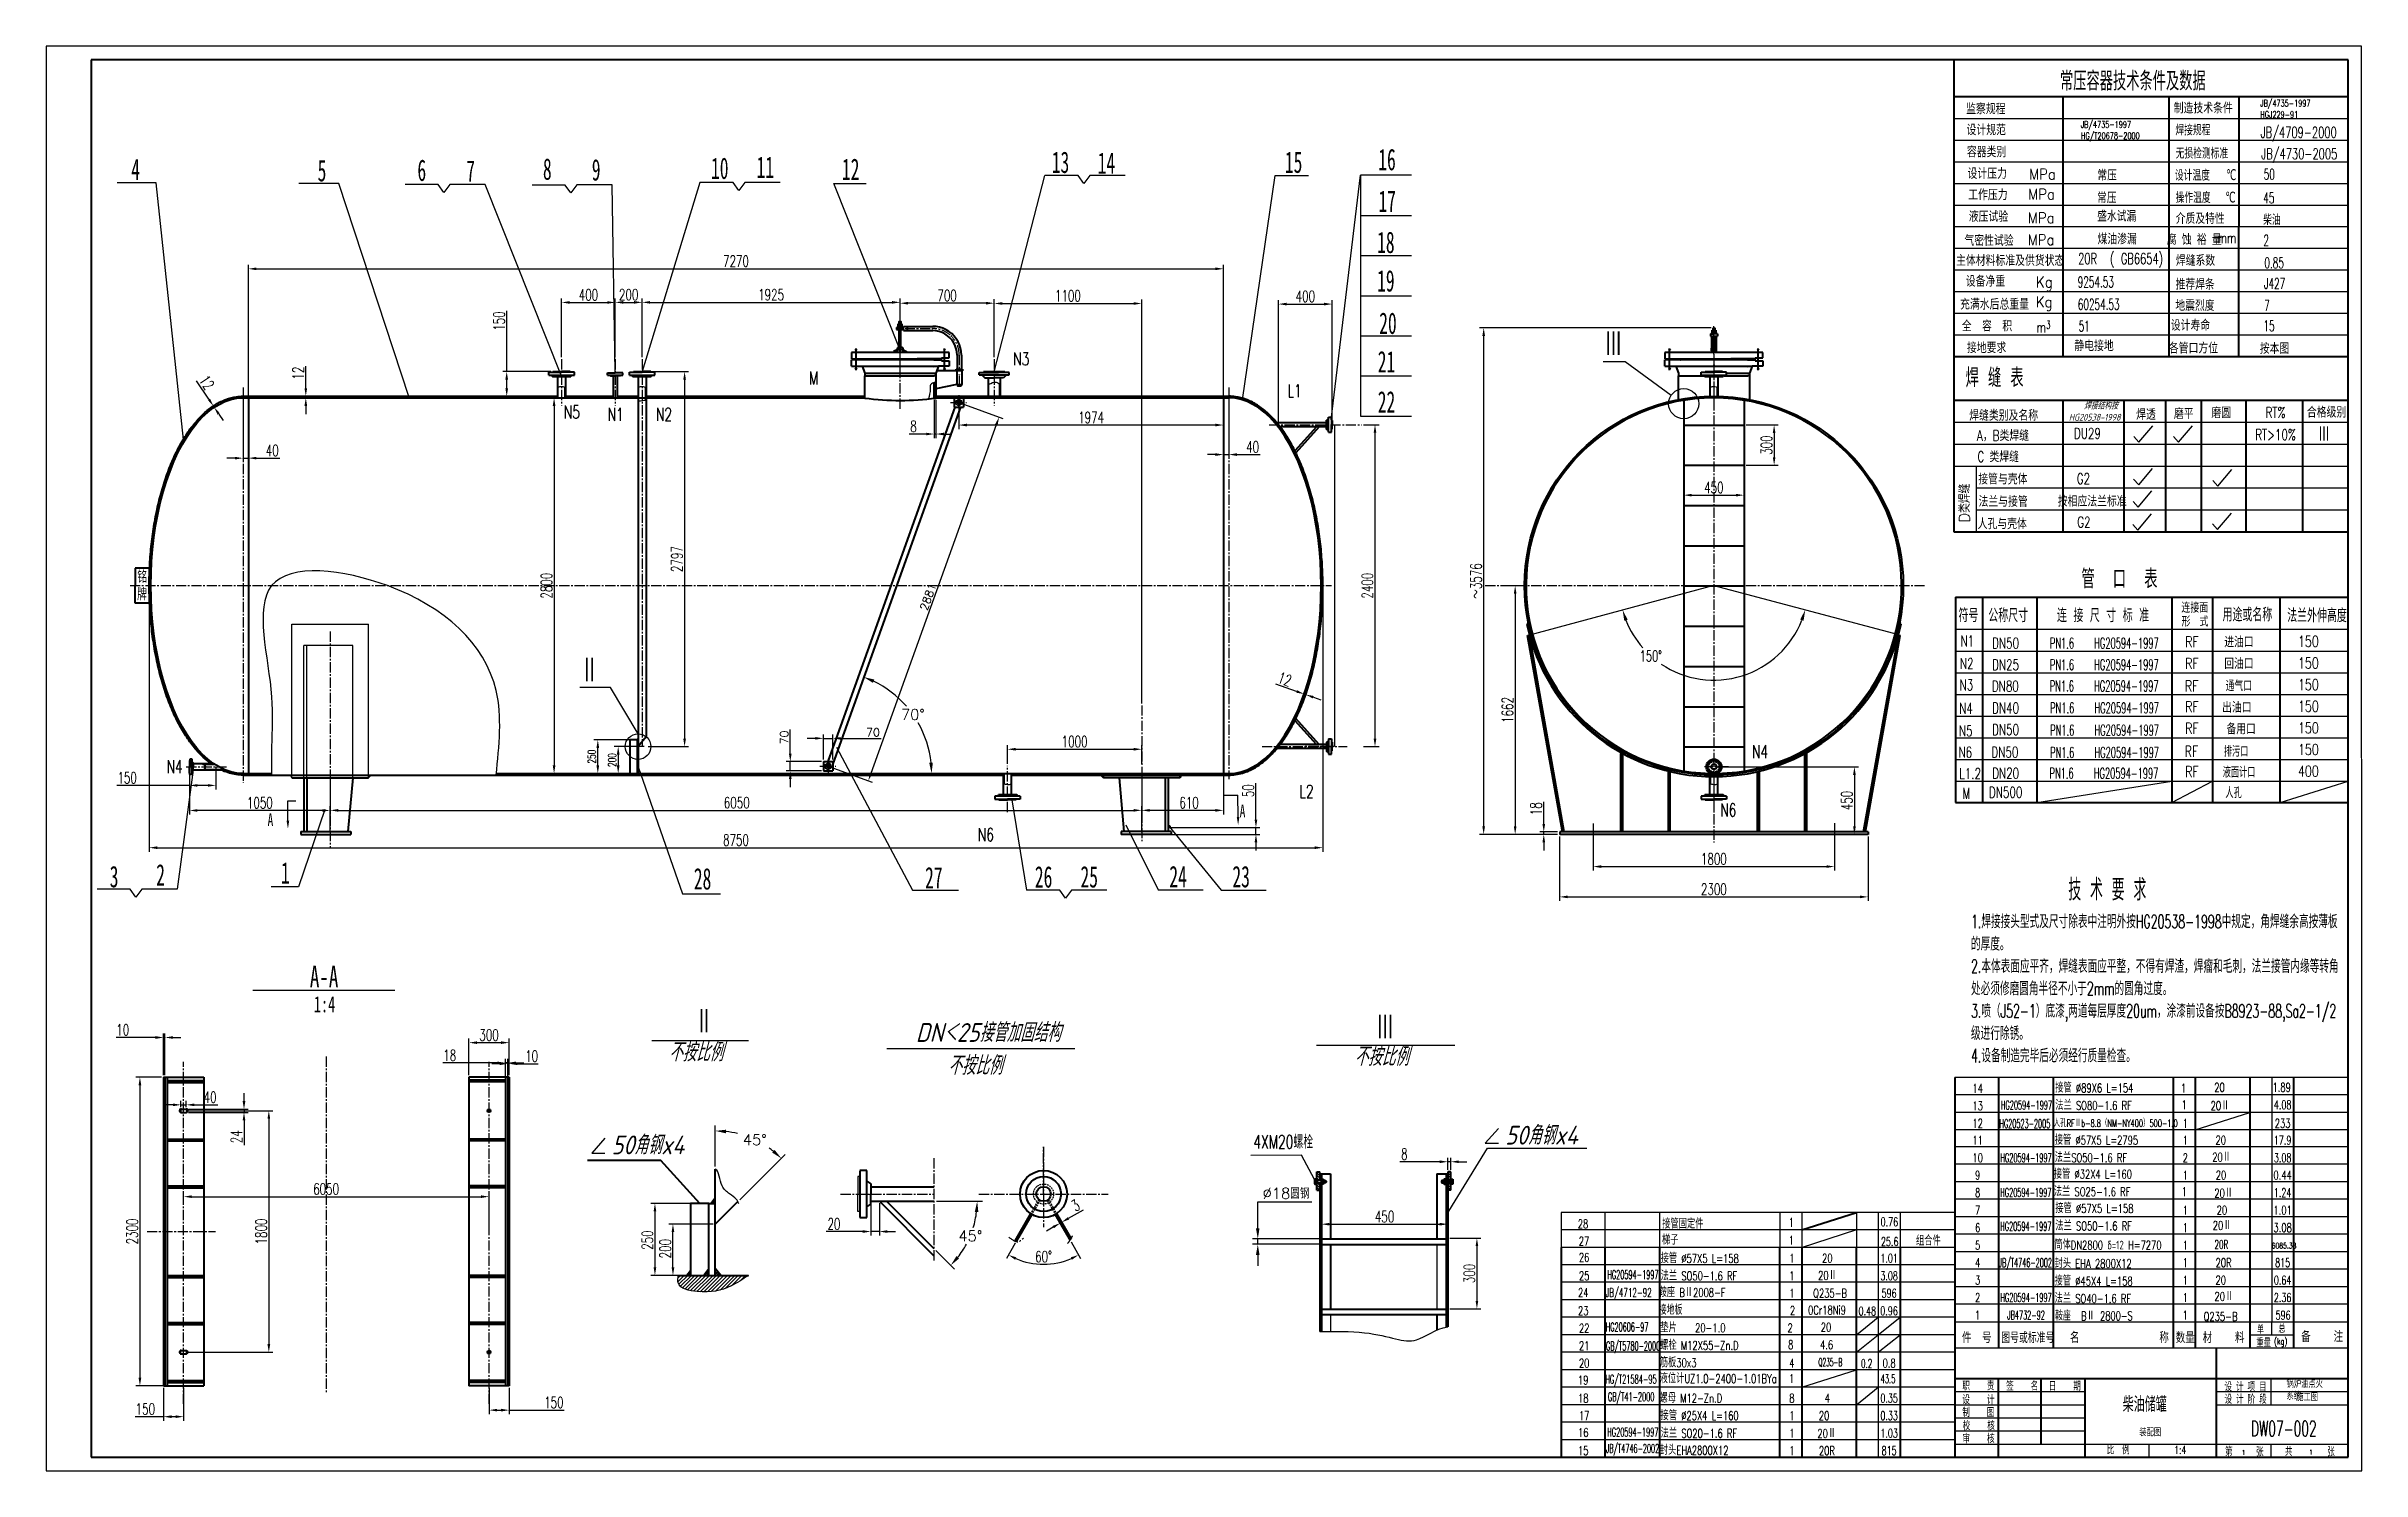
# Model space of a CAD drawing. Header units: millimetres. Extents: x 9121 to 13437, y -1900 to 755.
import ezdxf
from ezdxf.enums import TextEntityAlignment as Align

# ---------------------------------------------------------------- set-up
doc = ezdxf.new("R2010")
doc.units = ezdxf.units.MM
for name, pattern in [('CENTER2', [28.575, 19.05, -3.175, 3.175, -3.175]), ('HIDDEN-L', [13, 10, -3]), ('HIDDEN2', [4.7625, 3.175, -1.5875])]:
    doc.linetypes.add(name, pattern=pattern)
for name, color, linetype in [('1', 2, 'Continuous'), ('7', 7, 'Continuous'), ('CDR_DIM', 7, 'Continuous'), ('CDR_DWG1', 4, 'Continuous'), ('CDR_DWG2', 2, 'Continuous'), ('CDR_TEXT', 7, 'Continuous'), ('zsx', 4, 'Continuous'), ('中心线层', 1, 'CENTER2'), ('标注层', 7, 'Continuous'), ('细线层', 7, 'Continuous'), ('虚线层', 7, 'HIDDEN2')]:
    doc.layers.add(name, color=color, linetype=linetype)
doc.layers.add('标注', color=3, linetype='Continuous', lineweight=25)
doc.layers.add('粗线层', color=3, linetype='Continuous', lineweight=40)
doc.styles.add('HY', font='txt', dxfattribs={"width": 0.67, "bigfont": 'hztxt'})
doc.styles.add('HZ', font='ROMANS.shx', dxfattribs={"width": 0.6, "height": 18, "bigfont": 'hztxt.shx'})
doc.styles.add('jk', font='gbeitc.shx', dxfattribs={"bigfont": 'gbcbig.shx'})
doc.styles.get("Standard").update_dxf_attribs({"font": 'txt', "bigfont": 'gbcbig.shx'})
doc.styles.add('中文仿宋0065', font='SIMFANG.TTF', dxfattribs={"width": 0.65})
doc.dimstyles.new('ISO-25', dxfattribs={"dimscale": 6, "dimtxt": 2.5, "dimasz": 2.5, "dimexe": 1.25, "dimexo": 0.625, "dimtad": 1, "dimlfac": 4, "dimtxsty": 'Standard', "dimcen": 2.5, "dimadec": 0, "dimazin": 0, "dimtfac": 1, "dimtmove": 0, "dimatfit": 3, "dimfxl": 0, "dimarcsym": 0})
doc.dimstyles.new('副本 ISO-25', dxfattribs={"dimscale": 8, "dimtxt": 2.5, "dimasz": 2.5, "dimexe": 1.25, "dimexo": 0.625, "dimtad": 1, "dimtih": 1, "dimtoh": 1, "dimlfac": 4, "dimtxsty": 'Standard', "dimcen": 2.5, "dimadec": 0, "dimazin": 0, "dimtfac": 1, "dimtmove": 0, "dimatfit": 3, "dimfxl": 0, "dimarcsym": 0})
pattern_1 = [(45, (-12492.467916, -1614.29592), (-0.0486135912, 0.0486135912), [])]
pattern_2 = [(135, (33306.237586, -1614.29592), (0.0486135912, 0.0486135912), [])]
pattern_3 = [(45, (27.9232, -65.1232), (-2.245064, 2.245064), []), (135, (27.9232, -65.1232), (-2.245064, -2.245064), [])]

msp = doc.modelspace()

# ---------------------------------------------------------------- texts
at = {"color": 7, "linetype": 'Continuous', "style": 'HZ', "width": 0.7}
for s, height, p in [('符号', 25.2, (12685.7479, -318.1006)), ('公称尺寸', 25.2, (12741.2613, -318.1006)), ('连 接 尺 寸 标 准', 25.2, (12869.3293, -318.1006)), ('连接面', 17.64, (13101.1439, -300.3682)), ('用途或名称', 25.2, (13177.878, -316.7608)), ('法兰外伸高度', 25.2, (13298.3997, -318.2607)), ('形  式', 17.64, (13101.3163, -326.1146))]:
    msp.add_text(s, height=height, dxfattribs=at).set_placement(p)
at = {"linetype": 'Continuous', "style": 'HZ', "width": 0.7}
for s, height, p in [('职    责', 15.07691, (12692.6727, -1749.9016)), ('设    计', 15.07691, (12692.787, -1775.8015)), ('签    名', 15.07691, (12774.4316, -1750.3868)), ('日    期', 15.07691, (12853.8222, -1750.3868)), ('设 计 项 目', 15.07691, (13181.4078, -1751.5776)), ('设 计 阶 段', 15.07691, (13181.4078, -1774.8334)), ('制    图', 15.07691, (12692.611, -1799.4742)), ('校    核', 15.07691, (12693.4344, -1824.2617)), ('审    核', 15.07691, (12692.9754, -1848.306)), ('第', 15.0769, (13182.3313, -1872.4676)), ('张', 15.0769, (13240.168, -1872.8769)), ('共', 15.0769, (13294.0113, -1872.4411)), ('张', 15.0769, (13372.8959, -1872.6588))]:
    msp.add_text(s, height=height, dxfattribs=at).set_placement(p)
at = {"style": 'HZ', "width": 0.7}
msp.add_text('比  例', height=15.07691, dxfattribs=at).set_placement((12961.8669, -1869.0607))
at = {"color": 2, "linetype": 'Continuous', "style": 'HZ', "width": 0.7}
msp.add_text('1:4', height=15.07691, dxfattribs=at).set_placement((13087.7193, -1868.6192))
at = {"layer": '7', "insert": (12862.9176, -1245.3913), "char_height": 13.44, "width": 222.361247, "attachment_point": 1, "style": 'HY'}
msp.add_mtext('人孔RFⅡb-8.8（NM-NY400）500-1.0', dxfattribs=at)
at = {"layer": 'CDR_DIM', "style": 'HZ'}
for s, height, width, p in [('常压容器技术条件及数据', 35.28, 0.7, (12874.8222, 672.9004)), ('3', 15.12, 0.6, (12849.3848, 228.441)), ('焊 缝 表', 35.28, 0.7, (12699.0275, 119.9419)), ('管  口  表', 35.28, 0.7, (12914.7606, -255.1684))]:
    msp.add_text(s, height=height, dxfattribs=dict(at, width=width)).set_placement(p)
at = {"layer": 'CDR_DWG2', "style": 'HZ', "width": 0.585714}
msp.add_text('DW07-002', height=28.52388, dxfattribs=at).set_placement((13291.9543, -1835.656), align=Align.CENTER)
at = {"layer": 'CDR_TEXT'}
for s, height, style, width, p in [('监察规程', 20.16, 'HZ', 0.7, (12736.6005, 628.5741)), ('设计规范', 20.16, 'HZ', 0.7, (12737.3763, 589.4947)), ('容器类别', 20.16, 'HZ', 0.7, (12738.0356, 548.4939)), ('设计压力', 20.16, 'HZ', 0.7, (12739.2278, 508.0868)), ('工作压力', 20.16, 'HZ', 0.7, (12740.4974, 468.4519)), ('液压试验', 20.16, 'HZ', 0.7, (12741.5042, 427.9017)), ('气密性试验', 20.16, 'HZ', 0.7, (12742.5784, 383.2542)), ('腐 蚀 裕 量', 20.16, 'HZ', 0.7, (13125.1284, 385.0531)), ('主体材料标准及供货状态 ', 20.16, 'HZ', 0.7, (12786.976, 345.9525)), ('设备净重', 20.16, 'HZ', 0.7, (12736.0333, 307.3106)), ('充满水后总重量', 20.16, 'HZ', 0.7, (12752.8126, 264.3952)), ('全  容  积', 20.16, 'HZ', 0.7, (12738.77, 223.8436)), ('m', 20.16, 'HZ', 0.67, (12839.9292, 221.7265)), ('设计寿命', 20.16, 'HZ', 0.7, (13118.1387, 225.2173)), ('N3', 24, 'HZ', 0.7, (10938.5277, 160.6767)), ('接地要求', 20.16, 'HZ', 0.7, (12738.1247, 183.3306)), ('静电接地', 20.16, 'HZ', 0.7, (12938.3932, 187.0578)), ('各管口方位', 20.16, 'HZ', 0.7, (13123.699, 182.6468)), ('按本图', 20.16, 'HZ', 0.7, (13274.7585, 182.0141)), ('M', 24, 'HZ', 0.7, (10551.6028, 124.8155)), ('L1', 24, 'HZ', 0.7, (11448.1995, 101.1395)), ('N5', 24, 'HZ', 0.7, (10100.9395, 61.7622)), ('N1', 24, 'HZ', 0.7, (10182.4292, 57.1166)), ('N2', 24, 'HZ', 0.7, (10272.5781, 57.1166)), ('焊缝类别及名称', 20.16, 'HZ', 0.7, (12769.8811, 57.307)), ('DU29', 20.16, 'HZ', 0.7, (12926.0091, 23.6355)), ('焊透', 20.16, 'HZ', 0.7, (13035.1465, 59.0257)), ('磨平', 20.16, 'HZ', 0.7, (13105.4828, 60.4411)), ('磨圆', 20.16, 'HZ', 0.7, (13175.4054, 62.3285)), ('RT%%%', 20.16, 'HZ', 0.7, (13276.4151, 62.7474)), ('合格级别', 20.16, 'HZ', 0.7, (13371.7704, 63.2193)), ('C 类焊缝', 20.16, 'HZ', 0.7, (12759.6844, -19.8277)), ('A，B类焊缝', 20.16, 'HZ', 0.7, (12768.6076, 19.6347)), ('RT>10%%%', 20.16, 'HZ', 0.7, (13276.4658, 21.2265)), ('接管与壳体', 20.16, 'HZ', 0.7, (12768.3797, -61.4348)), ('G2', 20.16, 'HZ', 0.7, (12918.5632, -60.7474)), ('法兰与接管', 20.16, 'HZ', 0.7, (12768.8333, -103.1951)), ('按相应法兰标准', 20.16, 'HZ', 0.7, (12934.9167, -102.6897)), ('人孔与壳体', 20.16, 'HZ', 0.7, (12767.2305, -144.8471)), ('G2', 20.16, 'HZ', 0.7, (12919.4596, -141.664)), ('N1', 20.16, 'HZ', 0.7, (12702.2248, -363.2678)), ('N2', 20.16, 'HZ', 0.7, (12701.1265, -405.3435)), ('DN50', 20.16, 'HZ', 0.7, (12773.491, -367.2402)), ('DN25', 20.16, 'HZ', 0.7, (12773.491, -407.5602)), ('PN1.6    HG20594-1997', 20.16, 'HZ', 0.559524, (12957.539, -367.2402)), ('PN1.6    HG20594-1997', 20.16, 'HZ', 0.559524, (12957.539, -407.5602)), ('N3', 20.16, 'HZ', 0.7, (12700.473, -445.1855)), ('DN80', 20.16, 'HZ', 0.7, (12772.982, -447.4204)), ('PN1.6    HG20594-1997', 20.16, 'HZ', 0.559524, (12957.3016, -447.2154)), ('N4', 20.16, 'HZ', 0.7, (12699.8197, -488.9463)), ('DN40', 20.16, 'HZ', 0.7, (12773.491, -488.2002)), ('PN1.6    HG20594-1997', 20.16, 'HZ', 0.559524, (12958.0124, -488.0441)), ('出油口', 20.16, 'HZ', 0.7, (13204.4616, -487.0583)), ('N5', 20.16, 'HZ', 0.7, (12699.1662, -530.7478)), ('DN50', 20.16, 'HZ', 0.7, (12773.491, -528.5202)), ('PN1.6    HG20594-1997', 20.16, 'HZ', 0.559524, (12958.0169, -529.589)), ('N4', 24, 'HZ', 0.7, (12315.5797, -571.3684)), ('N6', 20.16, 'HZ', 0.7, (12698.5127, -570.5898)), ('DN50', 20.16, 'HZ', 0.7, (12772.1993, -570.5469)), ('PN1.6    HG20594-1997', 20.16, 'HZ', 0.559524, (12958.0169, -571.1339)), ('排污口', 20.16, 'HZ', 0.559524, (13203.1167, -569.116)), ('N4', 24, 'HZ', 0.7, (9360.4169, -599.4385)), ('L1.2', 20.16, 'HZ', 0.7, (12707.3065, -610.4317)), ('DN20', 20.16, 'HZ', 0.7, (12773.5927, -609.8229)), ('PN1.6    HG20594-1997', 20.16, 'HZ', 0.559524, (12956.8749, -609.8136)), ('液面计口', 20.16, 'HZ', 0.559524, (13208.7558, -607.7987)), ('L2', 24, 'HZ', 0.7, (11470.3021, -645.6919)), ('M', 20.16, 'HZ', 0.7, (12700.2806, -647.2679)), ('DN500', 20.16, 'HZ', 0.7, (12773.5927, -645.2768)), ('人孔', 20.16, 'HZ', 0.559524, (13198.3824, -645.8963)), ('N6', 24, 'HZ', 0.7, (12256.5587, -680.32)), ('N6', 24, 'HZ', 0.7, (10872.5896, -726.2122)), ('14', 16.29936, 'HZ', 0.7, (12721.4187, -1195.2032)), ('1', 16.2994, 'HZ', 0.7, (13105.3601, -1194.698)), ('20', 16.29936, 'HZ', 0.7, (13172.2132, -1193.3101)), ('13', 16.29936, 'HZ', 0.7, (12721.4187, -1227.8019)), ('12', 16.29936, 'HZ', 0.7, (12721.4187, -1260.4006)), ('HG20594-1997', 16.29936, 'HZ', 0.52, (12812.4469, -1226.4493)), ('1', 16.2994, 'HZ', 0.7, (13106.3817, -1225.7763)), ('1', 16.2994, 'HZ', 0.7, (13108.5285, -1260.4006)), ('20Ⅱ', 16.29936, 'HZ', 0.7, (13173.1412, -1227.5776)), ('4.08', 16.29936, 'HZ', 0.666667, (13289.8432, -1225.8323)), ('233', 16.29936, 'HZ', 0.7, (13289.8589, -1260.4006)), ('11', 16.29936, 'HZ', 0.7, (12721.4187, -1291.924)), ('1', 16.2994, 'HZ', 0.7, (13108.5285, -1291.924)), ('20', 16.29936, 'HZ', 0.7, (13174.5835, -1291.924)), ('17.9', 16.29936, 'HZ', 0.666667, (13289.8589, -1291.924)), ('10', 16.29936, 'HZ', 0.7, (12721.4187, -1324.5227)), ('HG20594-1997', 16.29936, 'HZ', 0.52, (12811.58, -1324.5227)), ('2', 16.2994, 'HZ', 0.7, (13108.5285, -1324.5227)), ('20Ⅱ', 16.29936, 'HZ', 0.7, (13176.1394, -1323.6332)), ('3.08', 16.29936, 'HZ', 0.666667, (13289.8589, -1324.5227)), ('9', 16.2994, 'HZ', 0.7, (12721.4187, -1357.1214)), ('8', 16.2994, 'HZ', 0.7, (12721.4187, -1389.7202)), ('HG20594-1997', 16.29936, 'HZ', 0.52, (12811.1933, -1389.2096)), ('1', 16.2994, 'HZ', 0.7, (13106.4851, -1387.8174)), ('1', 16.2994, 'HZ', 0.7, (13108.5285, -1357.1214)), ('20Ⅱ', 16.29936, 'HZ', 0.7, (13180.0373, -1390.656)), ('20', 16.29936, 'HZ', 0.7, (13174.9569, -1357.1214)), ('0.44', 16.29936, 'HZ', 0.7, (13289.8589, -1357.1214)), ('1.24', 16.29936, 'HZ', 0.666667, (13289.8589, -1389.7202)), ('7', 16.2994, 'HZ', 0.7, (12721.4187, -1422.3189)), ('1', 16.2994, 'HZ', 0.7, (13108.5285, -1422.3189)), ('20', 16.29936, 'HZ', 0.7, (13176.7235, -1422.3189)), ('1.01', 16.29936, 'HZ', 0.7, (13289.8589, -1422.3189)), ('28', 16.29936, 'HZ', 0.7, (11985.7651, -1447.8936)), ('27', 16.29936, 'HZ', 0.7, (11987.6135, -1480.049)), ('1', 16.2994, 'HZ', 0.7, (12374.1393, -1445.0264)), ('1', 16.2994, 'HZ', 0.7, (12374.1393, -1478.3925)), ('0.76', 16.29936, 'HZ', 0.666667, (12556.8333, -1444.2639)), ('25.6', 16.29936, 'HZ', 0.666667, (12557.4569, -1480.9392)), ('组合件', 16.29936, 'HZ', 0.7, (12629.4927, -1479.7919)), ('6', 16.2994, 'HZ', 0.7, (12721.4187, -1454.9176)), ('HG20594-1997', 16.29936, 'HZ', 0.52, (12811.179, -1452.4023)), ('1', 16.2994, 'HZ', 0.7, (13108.5285, -1454.9176)), ('20Ⅱ', 16.29936, 'HZ', 0.7, (13177.1654, -1450.7782)), ('3.08', 16.29936, 'HZ', 0.7, (13289.8589, -1454.9176)), ('26', 16.29936, 'HZ', 0.7, (11987.8529, -1510.3316)), ('1', 16.2994, 'HZ', 0.7, (12375.0573, -1511.9654)), ('20', 16.29936, 'HZ', 0.7, (12441.1123, -1511.9654)), ('1.01', 16.29936, 'HZ', 0.666667, (12556.3877, -1511.9654)), ('5', 16.2994, 'HZ', 0.7, (12721.4187, -1487.5163)), ('4', 16.2994, 'HZ', 0.7, (12721.4187, -1520.115)), ('1', 16.2994, 'HZ', 0.7, (13108.5285, -1487.5163)), ('1', 16.2994, 'HZ', 0.7, (13108.5285, -1520.115)), ('20R', 16.29936, 'HZ', 0.7, (13179.8382, -1520.115)), ('815', 16.29936, 'HZ', 0.666667, (13289.8589, -1520.115)), ('25', 16.29936, 'HZ', 0.7, (11987.9475, -1544.5641)), ('HG20594-1997', 16.29936, 'HZ', 0.52, (12078.8051, -1542.5925)), ('1', 16.2994, 'HZ', 0.7, (12375.0573, -1544.5641)), ('20Ⅱ', 16.29936, 'HZ', 0.7, (12441.473, -1544.1374)), ('3.08', 16.29936, 'HZ', 0.666667, (12556.3877, -1544.5641)), ('3', 16.2994, 'HZ', 0.7, (12721.4187, -1552.7138)), ('1', 16.2994, 'HZ', 0.7, (13108.5285, -1552.7138)), ('20', 16.29936, 'HZ', 0.7, (13174.5835, -1552.7138)), ('0.64', 16.29936, 'HZ', 0.666667, (13289.8589, -1552.7138)), ('24', 16.29936, 'HZ', 0.7, (11986.1678, -1575.9662)), ('23', 16.29936, 'HZ', 0.7, (11986.1678, -1609.7615)), ('接地板', 16.29936, 'HY', 0.67, (12148.979, -1608.7516)), ('鞍座 BⅡ2008-F', 16.29936, 'HZ', 0.7, (12189.056, -1575.8966)), ('2', 16.2994, 'HZ', 0.7, (12376.2681, -1609.4224)), ('1', 16.2994, 'HZ', 0.7, (12375.0573, -1577.1628)), ('0Cr18Ni9', 16.29936, 'HZ', 0.7, (12440.5205, -1608.52)), ('Q235-B', 16.29936, 'HZ', 0.7, (12446.367, -1577.1628)), ('0.48', 16.29936, 'HZ', 0.666667, (12515.7032, -1610.3251)), ('0.96', 16.29936, 'HZ', 0.666667, (12556.2036, -1610.044)), ('596', 16.29936, 'HZ', 0.666667, (12556.3877, -1577.1628)), ('2', 16.2994, 'HZ', 0.7, (12721.4187, -1585.3125)), ('HG20594-1997', 16.29936, 'HZ', 0.52, (12811.58, -1585.3125)), ('1', 16.2994, 'HZ', 0.7, (13108.5285, -1585.3125)), ('20Ⅱ', 16.29936, 'HZ', 0.7, (13180.386, -1583.0625)), ('2.36', 16.29936, 'HZ', 0.666667, (13289.8589, -1585.3125)), ('22', 16.29936, 'HZ', 0.7, (11987.9475, -1642.3602)), ('2', 16.2994, 'HZ', 0.7, (12371.8889, -1641.855)), ('20', 16.29936, 'HZ', 0.7, (12438.742, -1640.4671)), ('1', 16.2994, 'HZ', 0.7, (12721.4187, -1617.9112)), ('JB4732-92', 16.29936, 'HZ', 0.52, (12811.58, -1617.9112)), ('1', 16.2994, 'HZ', 0.7, (13108.5285, -1617.9112)), ('Q235-B', 16.29936, 'HZ', 0.7, (13174.1358, -1620.4337)), ('596', 16.29936, 'HZ', 0.666667, (13290.8464, -1617.9112)), ('21', 16.29936, 'HZ', 0.7, (11987.9475, -1674.959)), ('8', 16.2994, 'HZ', 0.7, (12372.9105, -1672.9333)), ('4.6', 16.29936, 'HZ', 0.7, (12439.8078, -1673.137)), ('19', 16.29936, 'HZ', 0.7, (11986.1678, -1738.9598)), ('20', 16.29936, 'HZ', 0.7, (11987.9475, -1707.5577)), ('4', 16.2994, 'HZ', 0.7, (12375.0573, -1707.5577)), ('1', 16.2994, 'HZ', 0.7, (12374.7423, -1736.2247)), ('0.2', 16.29936, 'HZ', 0.6, (12514.4458, -1708.0451)), ('43.5', 16.29936, 'HZ', 0.533333, (12554.2872, -1736.7295)), ('0.8', 16.29936, 'HZ', 0.7, (12556.3877, -1707.5577)), ('18', 16.29936, 'HZ', 0.7, (11986.1678, -1772.7551)), ('GB/T41-2000', 16.29936, 'HZ', 0.52, (12075.4945, -1770.1247)), ('螺母 M12-Zn.D', 16.29936, 'HZ', 0.7, (12186.7929, -1772.8026)), ('8', 16.2994, 'HZ', 0.7, (12375.0573, -1772.7551)), ('4', 16.2994, 'HZ', 0.7, (12441.1123, -1772.7551)), ('0.35', 16.29936, 'HZ', 0.666667, (12556.3877, -1772.7551)), ('17', 16.29936, 'HZ', 0.7, (11987.9475, -1805.3538)), ('1', 16.2994, 'HZ', 0.7, (12375.0573, -1805.3538)), ('20', 16.29936, 'HZ', 0.7, (12435.186, -1805.3538)), ('0.33', 16.29936, 'HZ', 0.666667, (12556.3877, -1805.3538)), ('16', 16.29936, 'HZ', 0.7, (11986.1678, -1836.7559)), ('15', 16.29936, 'HZ', 0.7, (11986.1678, -1870.5513)), ('HG20594-1997', 16.29936, 'HZ', 0.52, (12078.6222, -1835.981)), ('1', 16.2994, 'HZ', 0.7, (12375.0573, -1837.9526)), ('1', 16.2994, 'HZ', 0.7, (12375.0573, -1870.5513)), ('20Ⅱ', 16.29936, 'HZ', 0.7, (12440.1035, -1838.7189)), ('20R', 16.29936, 'HZ', 0.7, (12440.4407, -1870.5513)), ('1.03', 16.29936, 'HZ', 0.666667, (12556.3877, -1837.9526)), ('815', 16.29936, 'HZ', 0.666667, (12556.3877, -1870.5513))]:
    msp.add_text(s, height=height, dxfattribs=dict(at, style=style, width=width)).set_placement(p, align=Align.CENTER)
for s, height, style, width, p in [('制造技术条件', 20.16, 'HZ', 0.7, (13086.8693, 630.0861)), ('MPa', 20.16, 'HZ', 0.9, (12817.2277, 506.9188)), ('℃', 20.16, 'HY', 0.67, (13185.0082, 506.0598)), ('MPa', 20.16, 'HZ', 0.9, (12815.746, 469.4263)), ('℃', 20.16, 'HY', 0.67, (13183.3205, 464.1436)), ('MPa', 20.16, 'HZ', 0.9, (12815.0879, 425.3562)), ('MPa', 20.16, 'HZ', 0.9, (12814.7563, 384.5836)), ('mm', 20.16, 'HZ', 0.67, (13168.7494, 388.0985)), ('Kg', 20.16, 'HZ', 0.9, (12830.1315, 305.8647)), ('Kg', 20.16, 'HZ', 0.9, (12829.8834, 268.9291)), (' RF', 20.16, 'HZ', 0.75, (13097.7389, -364.9178)), ('进油口', 20.16, 'HZ', 0.75, (13181.1847, -365.1127)), ('150', 20.16, 'HZ', 0.75, (13318.4423, -364.0294)), (' RF', 20.16, 'HZ', 0.75, (13097.7389, -405.2378)), ('回油口', 20.16, 'HZ', 0.75, (13181.1847, -405.4327)), ('150', 20.16, 'HZ', 0.75, (13318.4423, -404.3494)), (' RF', 20.16, 'HZ', 0.75, (13097.1781, -447.1243)), ('150', 20.16, 'HZ', 0.75, (13318.4423, -444.6694)), (' RF', 20.16, 'HZ', 0.75, (13097.7389, -485.8778)), ('150', 20.16, 'HZ', 0.75, (13318.4423, -484.9894)), (' RF', 20.16, 'HZ', 0.75, (13097.7389, -526.1978)), ('备用口', 20.16, 'HZ', 0.75, (13185.3161, -527.0693)), ('150', 20.16, 'HZ', 0.75, (13318.4423, -525.3094)), (' RF', 20.16, 'HZ', 0.75, (13096.8697, -568.8304)), ('150', 20.16, 'HZ', 0.75, (13318.4423, -565.6294)), (' RF', 20.16, 'HZ', 0.75, (13097.7389, -606.8378)), ('400', 20.16, 'HZ', 0.75, (13318.4423, -605.9494)), ('接管 %%C89X6 L=154', 16.29936, 'HZ', 0.7, (12865.9813, -1194.614)), ('1.89', 16.29936, 'HZ', 0.7, (13270.9493, -1193.3267)), ('HG20523-2005', 16.29936, 'HZ', 0.49, (12762.0978, -1261.0172)), ('法兰 SO80-1.6 RF    ', 16.29936, 'HZ', 0.7, (12865.9813, -1227.2127)), ('接管 %%C57X5 L=2795', 16.29936, 'HZ', 0.7, (12865.0585, -1291.924)), ('接管 %%C32X4 L=160', 16.29936, 'HZ', 0.7, (12863.2567, -1355.3813)), ('法兰SO50-1.6 RF    ', 16.29936, 'HZ', 0.7, (12865.0585, -1324.5227)), ('法兰 SO25-1.6 RF    ', 16.29936, 'HZ', 0.7, (12863.2567, -1387.98)), ('接管 %%C57X5 L=158', 16.29936, 'HZ', 0.7, (12866.0934, -1419.1838)), ('梯子', 16.29936, 'HZ', 0.7, (12133.0171, -1478.1686)), ('接管固定件', 16.29936, 'HZ', 0.7, (12133.426, -1448.1184)), ('法兰 SO50-1.6 RF    ', 16.29936, 'HZ', 0.7, (12866.0934, -1451.7826)), ('接管 %%C57X5 L=158', 16.29936, 'HZ', 0.7, (12130.4482, -1512.3254)), ('JB/T4746-2002', 16.29936, 'HZ', 0.49, (12760.6924, -1520.115)), ('筒体DN2800 δ=12 H=7270               ', 16.29936, 'HZ', 0.7, (12864.1649, -1487.3392)), ('封头 EHA 2800X12', 16.29936, 'HZ', 0.7, (12864.6941, -1521.855)), ('法兰 SO50-1.6 RF    ', 16.29936, 'HZ', 0.7, (12130.4482, -1544.9241)), ('接管 %%C45X4 L=158', 16.29936, 'HZ', 0.7, (12864.6941, -1554.4537)), ('JB/4712-92', 16.29936, 'HZ', 0.6, (12027.8844, -1575.9022)), ('法兰 SO40-1.6 RF    ', 16.29936, 'HZ', 0.7, (12864.6941, -1587.0524)), ('HG20606-97', 16.29936, 'HZ', 0.49, (12028.1428, -1640.1303)), ('垫片    20-1.0', 16.29936, 'HZ', 0.7, (12129.8067, -1641.771)), ('GB/T5780-2000', 16.29936, 'HZ', 0.49, (12028.5253, -1675.4645)), ('螺栓 M12X55-Zn.D', 16.29936, 'HZ', 0.7, (12129.5139, -1674.3698)), ('HG/T21584-95', 16.29936, 'HZ', 0.5, (12027.2332, -1737.488)), ('液位计UZ1.0-2400-1.01BYa', 16.29936, 'HZ', 0.7, (12128.5295, -1736.3855)), ('筋板30x3', 16.29936, 'HZ', 0.7, (12128.8507, -1706.7154)), (' Q235-B', 14.94108, 'HZ', 0.44, (12419.045, -1705.0546)), ('接管 %%C25X4 L=160', 16.29936, 'HZ', 0.7, (12130.1868, -1805.3538)), ('JB/T4746-2002', 16.29936, 'HZ', 0.49, (12028.5253, -1866.3239)), ('封头EHA2800X12', 16.29936, 'HZ', 0.7, (12128.8507, -1870.0277)), ('法兰 SO20-1.6 RF    ', 16.29936, 'HZ', 0.7, (12130.3406, -1838.2343))]:
    msp.add_text(s, height=height, dxfattribs=dict(at, style=style, width=width)).set_placement(p)
at = {"layer": 'CDR_TEXT', "attachment_point": 1}
for s, insert, char_height, style in [('焊接规程', (13089.9545, 609.3159), 20.16, 'HZ'), ('JB/4709-2000', (13248.9219, 604.9313), 20.16, 'HY'), ('无损检测标准', (13090.5101, 565.9938), 20.16, 'HZ'), ('JB/4730-2005', (13249.9349, 564.9352), 20.16, 'HY'), ('常压', (12944.4713, 525.0415), 20.16, 'HY'), ('设计温度', (13089.0761, 525.0197), 20.16, 'HZ'), ('50', (13254.5197, 526.864), 20.16, 'HZ'), ('常压', (12943.8845, 483.0874), 20.16, 'HY'), ('操作温度', (13090.3159, 483.4959), 20.16, 'HZ'), ('45', (13253.8816, 482.8581), 20.16, 'HZ'), ('盛水试漏', (12944.1295, 448.7777), 20.16, 'HY'), ('介质及特性', (13090.6248, 444.4292), 20.16, 'HY'), ('柴油', (13253.5681, 442.1479), 20.16, 'HZ'), ('煤油渗漏', (12944.9699, 406.2107), 20.16, 'HY'), ('2', (13254.1602, 403.6633), 20.16, 'HZ'), ('20R  ( GB6654)', (12908.684, 369.5932), 20.16, 'HY'), ('焊缝系数', (13091.0038, 366.1787), 20.16, 'HY'), ('0.85', (13255.8595, 361.8265), 20.16, 'HZ'), ('9254.53', (12907.9738, 326.0812), 20.16, 'HZ'), ('推荐焊条', (13090.2852, 321.6991), 20.16, 'HY'), ('J427', (13255.2874, 323.358), 20.16, 'HZ'), ('60254.53', (12908.1621, 284.2817), 20.16, 'HZ'), ('地震烈度', (13089.9409, 282.3275), 20.16, 'HY'), ('7', (13255.6465, 282.3275), 20.16, 'HZ'), ('51', (12909.5968, 243.828), 20.16, 'HZ'), ('15', (13253.9884, 244.3227), 20.16, 'HZ'), ('20R', (13162.8771, -1469.9548), 16.29936, 'HZ'), ('鞍座  B{\\H1.031x;Ⅱ 2800-S}', (12865.633, -1602.7389), 16.29936, 'HY')]:
    msp.add_mtext(s, dxfattribs=dict(at, insert=insert, char_height=char_height, style=style))
at = {"layer": 'CDR_TEXT', "insert": (13183.7111, -426.6065), "char_height": 20.16, "width": 82.904192, "attachment_point": 1, "style": 'HZ'}
msp.add_mtext('通气口', dxfattribs=at)
at = {"layer": 'zsx', "color": 0, "char_height": 40, "attachment_point": 1, "style": 'HZ'}
for s, insert in [('{\\fFangSong_GB2312|b0|i0|c134|p49;16}', (11604.1057, 564.2529)), ('{\\fFangSong_GB2312|b0|i0|c134|p49;4}', (9279.6291, 545.9911)), ('{\\fFangSong_GB2312|b0|i0|c134|p49;5}', (9627.0313, 543.5811)), ('{\\fFangSong_GB2312|b0|i0|c134|p49;6}', (9813.0852, 544.3398)), ('{\\fFangSong_GB2312|b0|i0|c134|p49;7}', (9904.1406, 542.9242)), ('{\\fFangSong_GB2312|b0|i0|c134|p49;8}', (10047.0118, 546.502)), ('{\\fFangSong_GB2312|b0|i0|c134|p49;9}', (10138.0671, 545.0864)), ('{\\fFangSong_GB2312|b0|i0|c134|p49;10}', (10360.2797, 547.9815)), ('{\\fFangSong_GB2312|b0|i0|c134|p49;11}', (10445.2979, 550.1071)), ('{\\fFangSong_GB2312|b0|i0|c134|p49;12}', (10604.3134, 546.0916)), ('{\\fFangSong_GB2312|b0|i0|c134|p49;13}', (10995.4417, 559.1814)), ('{\\fFangSong_GB2312|b0|i0|c134|p49;14}', (11081.0626, 557.7658)), ('{\\fFangSong_GB2312|b0|i0|c134|p49;15}', (11430.0133, 559.4025)), ('{\\fFangSong_GB2312|b0|i0|c134|p49;17}', (11604.3491, 486.5456)), ('{\\fFangSong_GB2312|b0|i0|c134|p49;18}', (11601.9022, 409.9587)), ('{\\fFangSong_GB2312|b0|i0|c134|p49;19}', (11601.9022, 338.2164)), ('{\\fFangSong_GB2312|b0|i0|c134|p49;20}', (11605.8275, 259.1368)), ('{\\fFangSong_GB2312|b0|i0|c134|p49;21}', (11603.1183, 187.2851)), ('{\\fFangSong_GB2312|b0|i0|c134|p49;22}', (11603.1183, 112.47)), ('{\\fFangSong_GB2312|b0|i0|c134|p49;3}', (9239.4643, -772.3366)), ('{\\fFangSong_GB2312|b0|i0|c134|p49;2}', (9326.1398, -769.1529)), ('{\\fFangSong_GB2312|b0|i0|c134|p49;1}', (9558.7808, -765.3253)), ('{\\fFangSong_GB2312|b0|i0|c134|p49;28}', (10328.296, -776.3949)), ('{\\fFangSong_GB2312|b0|i0|c134|p49;27}', (10759.3337, -774.4167)), ('{\\fFangSong_GB2312|b0|i0|c134|p49;26}', (10963.9625, -772.9009)), ('{\\fFangSong_GB2312|b0|i0|c134|p49;25}', (11049.0356, -772.6756)), ('{\\fFangSong_GB2312|b0|i0|c134|p49;24}', (11214.6203, -772.3798)), ('{\\fFangSong_GB2312|b0|i0|c134|p49;23}', (11332.1798, -772.3798))]:
    msp.add_mtext(s, dxfattribs=dict(at, insert=insert))
at = {"layer": '标注层', "attachment_point": 1, "style": 'HY'}
for s, insert, char_height, width in [('4XM20螺栓', (11371.3146, -1274.2923), 25, 137.34513), ('6085.38', (13269.4847, -1475.2918), 10.08, 40.748403)]:
    msp.add_mtext(s, dxfattribs=dict(at, insert=insert, char_height=char_height, width=width))
at = {"layer": '粗线层', "char_height": 20, "attachment_point": 1, "style": '中文仿宋0065'}
for s, insert, width in [('牌', (9290.5635, -255.1972), 25.534032), ('铭', (9291.0251, -222.6415), 26.374356)]:
    msp.add_mtext(s, dxfattribs=dict(at, insert=insert, width=width))
at = {"layer": '细线层', "attachment_point": 1}
for s, insert, char_height, width, style in [('JB/4735-1997\\PHGJ229-91', (13248.2541, 655.4268), 12.6, 198.054025, 'HY'), ('JB/4735-1997\\PHG/T20678-2000', (12913.8347, 615.8118), 12.6, 198.054025, 'HY'), ('Ⅲ', (12025.6168, 225.2406), 50, 35.70242, 'HY'), ('    焊接结构按HG20538-1998', (12891.4758, 91.2279), 12.6, 96.371202, 'jk'), ('Ⅱ', (10116.8307, -383.266), 50, 35.70242, 'HY'), ('A', (9533.744, -674.2817), 24, 29.804827, '中文仿宋0065'), ('A', (11345.7546, -658.0524), 24, 29.804827, '中文仿宋0065'), ('    {\\H2.333x;             \\H1.3608x;技 术 要 求\\P\\H0.625x;1.焊接接头型式及尺寸除表中注明外按HG20538-1998中规定，角焊缝余高按薄板的厚度。\\P2.本体表面应平齐，焊缝表面应平整，不得有焊渣，焊瘤和毛刺，法兰接管内缘等转角处必须修磨圆角半径不小于2mm的圆角过度。\\P3.喷（J52-1）底漆,两道每层厚度20um，涂漆前设备按B8923-88,Sa2-1/2\\P级进行除锈。\\P4.设备制造完毕后必须经行质量检查。}', (12708.9237, -796.9249), 12.6, 692.549495, 'HZ'), ('A-A', (9612.5782, -958.6399), 40, 29.804827, '中文仿宋0065'), ('1:4', (9619.9914, -1015.3928), 30, 40.011273, '中文仿宋0065'), ('Ⅱ', (10330.933, -1038.1475), 49, 31.092193, 'HY'), ('DN＜25接管加固结构', (10742.0224, -1065.4284), 35, 288.179731, 'jk'), ('Ⅲ', (11600.1787, -1048.7154), 50, 35.70242, 'HY'), ('不按比例', (10281.8549, -1101.7944), 35, 288.179731, 'jk'), ('不按比例', (11559.6656, -1110.1399), 35, 288.179731, 'jk'), ('不按比例', (10802.2384, -1126.7938), 35, 288.179731, 'jk'), ('50角钢x4', (10175.0411, -1275.0137), 35, 288.179731, 'jk'), ('50角钢x4', (11840.6936, -1256.8403), 35, 288.179731, 'jk')]:
    msp.add_mtext(s, dxfattribs=dict(at, insert=insert, char_height=char_height, width=width, style=style))
for s, insert, char_height, width in [('Ⅲ', (13356.0088, 47.4427), 30.24, 54.685606), (' 柴油储罐', (12966.2749, -1761.7651), 28.52388, 120.222506), ('锅炉油点火系统', (13297.1013, -1731.5915), 13.5828, 80.448249), ('施工图', (13315.2081, -1756.2466), 13.5828, 80.448249), ('装配图', (13022.6929, -1821.8335), 13.5828, 81.938527), ('1', (13213.335, -1861.3624), 9.0552, 15.429457), ('1', (13338.9686, -1860.581), 9.0552, 15.429457)]:
    msp.add_mtext(s, dxfattribs=dict(at, insert=insert, char_height=char_height, width=width))
at = {"layer": '细线层', "insert": (12686.6625, -132.5296), "char_height": 20.16, "width": 183.338808, "attachment_point": 1, "rotation": 90}
msp.add_mtext('D类焊缝', dxfattribs=at)

# ---------------------------------------------------------------- blocks, each defined once
blk = doc.blocks.new('*D1')
at = {"layer": 'Defpoints', "color": 0}
for p in [(9313.1, -250.1), (11500.6, -250.1), (11500.6, -738.5)]:
    blk.add_point(p, dxfattribs=at)
at = {"layer": 'zsx', "color": 0, "lineweight": -2}
for p, q in [((9313.1, -253.8), (9313.1, -746)), ((11500.6, -253.8), (11500.6, -746)), ((9328.1, -738.5), (11485.6, -738.5))]:
    blk.add_line(p, q, dxfattribs=at)
at = {"layer": 'zsx', "color": 0}
for points in [[(9328.1, -736), (9328.1, -741), (9313.1, -738.5)], [(11485.6, -736), (11485.6, -741), (11500.6, -738.5)]]:
    blk.add_solid(points, dxfattribs=at)
at = {"layer": 'zsx', "color": 0, "insert": (10406.9, -724.3), "char_height": 21, "attachment_point": 5, "style": 'HY'}
blk.add_mtext('8750', dxfattribs=at)
blk = doc.blocks.new('*D2')
at = {"layer": 'Defpoints', "color": 0}
for p in [(9388.1, -599.4), (9650.6, -608), (9388.1, -669.1)]:
    blk.add_point(p, dxfattribs=at)
at = {"layer": 'zsx', "color": 0, "lineweight": -2}
for p, q in [((9388.1, -603.1), (9388.1, -676.6)), ((9650.6, -611.8), (9650.6, -676.6)), ((9635.6, -669.1), (9403.1, -669.1))]:
    blk.add_line(p, q, dxfattribs=at)
at = {"layer": 'zsx', "color": 0}
for points in [[(9403.1, -666.6), (9403.1, -671.6), (9388.1, -669.1)], [(9635.6, -666.6), (9635.6, -671.6), (9650.6, -669.1)]]:
    blk.add_solid(points, dxfattribs=at)
at = {"layer": 'zsx', "color": 0, "insert": (9519.4, -654.9), "char_height": 21, "attachment_point": 5, "style": 'HY'}
blk.add_mtext('1050', dxfattribs=at)
blk = doc.blocks.new('*D3')
at = {"layer": 'Defpoints', "color": 0}
for p in [(10074.4, 99.9), (10067.8, -600.1), (10074.4, -600.1)]:
    blk.add_point(p, dxfattribs=at)
at = {"layer": 'zsx', "color": 0, "lineweight": -2}
for p, q in [((10070.7, 99.9), (10060.3, 99.9)), ((10067.8, 84.9), (10067.8, -585.1)), ((10070.7, -600.1), (10060.3, -600.1))]:
    blk.add_line(p, q, dxfattribs=at)
at = {"layer": 'zsx', "color": 0}
for points in [[(10065.3, 84.9), (10070.3, 84.9), (10067.8, 99.9)], [(10065.3, -585.1), (10070.3, -585.1), (10067.8, -600.1)]]:
    blk.add_solid(points, dxfattribs=at)
at = {"layer": 'zsx', "color": 0, "insert": (10053.6, -250.1), "char_height": 21, "attachment_point": 5, "rotation": 90, "style": 'HY'}
blk.add_mtext('2800', dxfattribs=at)
blk = doc.blocks.new('*D4')
at = {"layer": 'Defpoints', "color": 0}
for p in [(11163.1, 275.9), (10888.1, 172), (11163.1, -473.2)]:
    blk.add_point(p, dxfattribs=at)
at = {"layer": 'zsx', "color": 0, "lineweight": -2}
for p, q in [((10888.1, 175.8), (10888.1, 283.4)), ((10903.1, 275.9), (11148.1, 275.9)), ((11163.1, -469.5), (11163.1, 283.4))]:
    blk.add_line(p, q, dxfattribs=at)
at = {"layer": 'zsx', "color": 0}
for points in [[(10903.1, 278.4), (10903.1, 273.4), (10888.1, 275.9)], [(11148.1, 278.4), (11148.1, 273.4), (11163.1, 275.9)]]:
    blk.add_solid(points, dxfattribs=at)
at = {"layer": 'zsx', "color": 0, "insert": (11025.6, 290.2), "char_height": 21, "attachment_point": 5, "style": 'HY'}
blk.add_mtext('1100', dxfattribs=at)
blk = doc.blocks.new('*D5')
at = {"layer": 'Defpoints', "color": 0}
for p in [(10712.7, 276.4), (10712.7, 158.8), (10888.1, 172)]:
    blk.add_point(p, dxfattribs=at)
at = {"layer": 'zsx', "color": 0, "lineweight": -2}
for p, q in [((10712.7, 162.6), (10712.7, 283.9)), ((10873.1, 276.4), (10727.7, 276.4)), ((10888.1, 175.8), (10888.1, 283.9))]:
    blk.add_line(p, q, dxfattribs=at)
at = {"layer": 'zsx', "color": 0}
for points in [[(10727.7, 278.9), (10727.7, 273.9), (10712.7, 276.4)], [(10873.1, 278.9), (10873.1, 273.9), (10888.1, 276.4)]]:
    blk.add_solid(points, dxfattribs=at)
at = {"layer": 'zsx', "color": 0, "insert": (10800.4, 290.7), "char_height": 21, "attachment_point": 5, "style": 'HY'}
blk.add_mtext('700', dxfattribs=at)
blk = doc.blocks.new('*D6')
at = {"layer": 'Defpoints', "color": 0}
for p in [(10231.9, 278), (10181.9, 172), (10231.9, 172)]:
    blk.add_point(p, dxfattribs=at)
at = {"layer": 'zsx', "color": 0, "lineweight": -2}
for p, q in [((10181.9, 175.8), (10181.9, 285.5)), ((10196.9, 278), (10216.9, 278)), ((10231.9, 175.8), (10231.9, 285.5))]:
    blk.add_line(p, q, dxfattribs=at)
at = {"layer": 'zsx', "color": 0}
for points in [[(10196.9, 280.5), (10196.9, 275.5), (10181.9, 278)], [(10216.9, 280.5), (10216.9, 275.5), (10231.9, 278)]]:
    blk.add_solid(points, dxfattribs=at)
at = {"layer": 'zsx', "color": 0, "insert": (10206.9, 292.3), "char_height": 21, "attachment_point": 5, "style": 'HY'}
blk.add_mtext('200', dxfattribs=at)
blk = doc.blocks.new('*D7')
at = {"layer": 'Defpoints', "color": 0}
for p in [(10181.9, 277.8), (10081.9, 172), (10181.9, 172)]:
    blk.add_point(p, dxfattribs=at)
at = {"layer": 'zsx', "color": 0, "lineweight": -2}
for p, q in [((10081.9, 175.8), (10081.9, 285.3)), ((10096.9, 277.8), (10166.9, 277.8)), ((10181.9, 175.8), (10181.9, 285.3))]:
    blk.add_line(p, q, dxfattribs=at)
at = {"layer": 'zsx', "color": 0}
for points in [[(10096.9, 280.3), (10096.9, 275.3), (10081.9, 277.8)], [(10166.9, 280.3), (10166.9, 275.3), (10181.9, 277.8)]]:
    blk.add_solid(points, dxfattribs=at)
at = {"layer": 'zsx', "color": 0, "insert": (10131.9, 292), "char_height": 21, "attachment_point": 5, "style": 'HY'}
blk.add_mtext('400', dxfattribs=at)
blk = doc.blocks.new('*D8')
at = {"layer": 'Defpoints', "color": 0}
for p in [(11572.8, 49.9), (11572.8, -550.1), (11598, -550.1)]:
    blk.add_point(p, dxfattribs=at)
at = {"layer": 'zsx', "color": 0, "lineweight": -2}
for p, q in [((11576.6, 49.9), (11605.5, 49.9)), ((11598, 34.9), (11598, -535.1)), ((11576.6, -550.1), (11605.5, -550.1))]:
    blk.add_line(p, q, dxfattribs=at)
at = {"layer": 'zsx', "color": 0}
for points in [[(11595.5, 34.9), (11600.5, 34.9), (11598, 49.9)], [(11595.5, -535.1), (11600.5, -535.1), (11598, -550.1)]]:
    blk.add_solid(points, dxfattribs=at)
at = {"layer": 'zsx', "color": 0, "insert": (11583.7, -250.1), "char_height": 21, "attachment_point": 5, "rotation": 90, "style": 'HY'}
blk.add_mtext('2400', dxfattribs=at)
blk = doc.blocks.new('*D9')
at = {"layer": 'Defpoints', "color": 0}
for p in [(11163.1, -555), (10913.1, -585.7), (11163.1, -585.7)]:
    blk.add_point(p, dxfattribs=at)
at = {"layer": 'zsx', "color": 0, "lineweight": -2}
for p, q in [((10913.1, -581.9), (10913.1, -547.5)), ((10928.1, -555), (11148.1, -555)), ((11163.1, -581.9), (11163.1, -547.5))]:
    blk.add_line(p, q, dxfattribs=at)
at = {"layer": 'zsx', "color": 0}
for points in [[(10928.1, -552.5), (10928.1, -557.5), (10913.1, -555)], [(11148.1, -552.5), (11148.1, -557.5), (11163.1, -555)]]:
    blk.add_solid(points, dxfattribs=at)
at = {"layer": 'zsx', "color": 0, "insert": (11038.1, -540.8), "char_height": 21, "attachment_point": 5, "style": 'HY'}
blk.add_mtext('1000', dxfattribs=at)
blk = doc.blocks.new('MLF')
for p, q in [((180, 8), (0, 8)), ((145, 8), (145, 0))]:
    blk.add_line(p, q)
at = {"color": 4}
for p, q in [((0, 8), (0, 0)), ((20, 8), (20, 0)), ((45, 8), (45, 0)), ((100, 8), (100, 0)), ((110, 8), (110, 0)), ((135, 8), (135, 0)), ((155, 8), (155, 0)), ((180, 8), (180, 0))]:
    blk.add_line(p, q, dxfattribs=at)
blk = doc.blocks.new('MLR')
at = {"color": 4}
for p, q in [((0, 0), (0, 12)), ((20, 0), (20, 12)), ((135, 0), (135, 12)), ((155, 0), (155, 12))]:
    blk.add_line(p, q, dxfattribs=at)
for p, q in [((0, 12), (180, 12)), ((145, 6), (145, 12)), ((135, 6), (155, 6))]:
    blk.add_line(p, q)
at = {"layer": 'CDR_DWG1'}
for p, q in [((45, 12), (45, 0.6)), ((100, 12), (100, 0.2)), ((110, 12), (110, 0.2)), ((180, 12), (180, 0.2))]:
    blk.add_line(p, q, dxfattribs=at)
at = {"style": 'HZ'}
for s, height, width, p in [('总', 3.5, 0.7, (148, 6.8)), ('件  号', 5, 0.7, (3.3, 2.2)), ('图号或标准号', 5, 0.6, (21.3, 2.2)), ('名              称', 5, 0.7, (52.7, 2.3)), ('数量', 5, 0.7, (101.1, 2.2)), ('材    料', 5, 0.7, (113.4, 2.2)), ('单', 3.5, 0.7, (138.2, 6.6)), ('备    注', 5, 0.7, (158.5, 2.7))]:
    blk.add_text(s, height=height, dxfattribs=dict(at, width=width)).set_placement(p)
at = {"linetype": 'HIDDEN-L', "style": 'HZ', "width": 0.7}
for s, height, p in [('重量', 3.5, (138, 0.5)), ('(kg)', 3, (146.1, 1.5))]:
    blk.add_text(s, height=height, dxfattribs=at).set_placement(p)
blk = doc.blocks.new('JGB-L')
at = {"color": 4, "linetype": 'Continuous'}
for p, q in [((0, 0), (0, -8)), ((120, -8), (120, 0))]:
    blk.add_line(p, q, dxfattribs=at)
at = {"linetype": 'Continuous'}
for p, q in [((10, 0), (10, -8)), ((30, 0), (30, -8)), ((80, 0), (80, -8)), ((95, 0), (95, -8))]:
    blk.add_line(p, q, dxfattribs=at)
at = {"color": 7, "linetype": 'Continuous'}
blk.add_line((0, -8), (120, -8), dxfattribs=at)
blk = doc.blocks.new('*D18')
at = {"layer": 'Defpoints', "color": 0}
for p in [(10658.3, -1397.6), (10687.6, -1397.6), (10775.8, -1397.6), (10775.8, -1485.7), (10834, -1482)]:
    blk.add_point(p, dxfattribs=at)
at = {"layer": '标注层', "color": 0, "lineweight": -2}
for p, q in [((10780.8, -1397.6), (10866.5, -1397.6)), ((10779.4, -1489.2), (10814.2, -1524))]:
    blk.add_line(p, q, dxfattribs=at)
for start, end in [(343.1228, 353.2124), (321.8248, 331.6768)]:
    blk.add_arc((10687.6, -1397.6), 168.9, start, end, dxfattribs=at)
at = {"layer": '标注层', "color": 0}
for points in [[(10852, -1417.4), (10858.7, -1417.8), (10856.5, -1397.6)], [(10822.9, -1504.2), (10817.9, -1499.8), (10807.1, -1517)]]:
    blk.add_solid(points, dxfattribs=at)
at = {"layer": '标注层', "color": 0, "insert": (10843.7, -1462.2), "char_height": 20, "attachment_point": 5}
blk.add_mtext('45°', dxfattribs=at)
blk = doc.blocks.new('*D19')
at = {"layer": 'Defpoints', "color": 0}
for p in [(10658.3, -1397.6), (10674.1, -1397.6), (10674.1, -1454)]:
    blk.add_point(p, dxfattribs=at)
at = {"layer": 'zsx', "color": 0, "lineweight": -2}
for p, q in [((10658.3, -1401.4), (10658.3, -1461.5)), ((10674.1, -1401.4), (10674.1, -1461.5)), ((10643.3, -1454), (10575.2, -1454)), ((10674.1, -1454), (10658.3, -1454)), ((10689.1, -1454), (10704.1, -1454))]:
    blk.add_line(p, q, dxfattribs=at)
at = {"layer": 'zsx', "color": 0}
for points in [[(10643.3, -1451.5), (10643.3, -1456.5), (10658.3, -1454)], [(10689.1, -1451.5), (10689.1, -1456.5), (10674.1, -1454)]]:
    blk.add_solid(points, dxfattribs=at)
at = {"layer": 'zsx', "color": 0, "insert": (10589.5, -1439.8), "char_height": 21, "attachment_point": 5, "style": 'HY'}
blk.add_mtext('20', dxfattribs=at)
blk = doc.blocks.new('*D20')
at = {"layer": 'Defpoints', "color": 0}
for p in [(10958.3, -1422), (11002.1, -1422.1), (10929.2, -1472.6), (11029.7, -1470.1), (10957.5, -1513.1)]:
    blk.add_point(p, dxfattribs=at)
at = {"layer": 'zsx', "color": 0, "lineweight": -2}
for p, q in [((10927.3, -1475.9), (10911.1, -1504.1)), ((11031.6, -1473.3), (11049.3, -1504.1))]:
    blk.add_line(p, q, dxfattribs=at)
blk.add_arc((10980.2, -1384.1), 131, 246.6362, 293.3638, dxfattribs=at)
at = {"layer": 'zsx', "color": 0}
for points in [[(10927.1, -1506.5), (10929.4, -1502.1), (10914.8, -1497.6)], [(11031, -1502.1), (11033.3, -1506.5), (11045.5, -1497.6)]]:
    blk.add_solid(points, dxfattribs=at)
at = {"layer": 'zsx', "color": 0, "insert": (10980.2, -1500.8), "char_height": 21, "attachment_point": 5, "style": 'HY'}
blk.add_mtext('60°', dxfattribs=at)
blk = doc.blocks.new('*D21')
at = {"layer": 'Defpoints', "color": 0}
for p in [(11013.3, -1441.5), (11013.7, -1436.8), (11015.7, -1440.2)]:
    blk.add_point(p, dxfattribs=at)
at = {"layer": 'zsx', "color": 0, "lineweight": -2}
for p, q in [((11026.7, -1429.3), (11054.4, -1413.4)), ((10998.4, -1445.7), (10985.4, -1453.2)), ((11011.4, -1438.3), (11007.6, -1431.7)), ((11013.8, -1436.9), (11010, -1430.3)), ((11011.4, -1438.2), (11013.7, -1436.8))]:
    blk.add_line(p, q, dxfattribs=at)
at = {"layer": 'zsx', "color": 0}
for points in [[(10997.1, -1443.5), (10999.6, -1447.8), (11011.4, -1438.2)], [(11025.5, -1427.2), (11028, -1431.5), (11013.7, -1436.8)]]:
    blk.add_solid(points, dxfattribs=at)
at = {"layer": 'zsx', "color": 0, "insert": (11039.9, -1405.3), "char_height": 21, "attachment_point": 5, "rotation": 29.9289, "style": 'HY'}
blk.add_mtext('3', dxfattribs=at)
blk = doc.blocks.new('*D22')
at = {"layer": 'Defpoints', "color": 0}
for p in [(9342.3, -1092.3), (9339.8, -1166.4), (9342.3, -1166.4)]:
    blk.add_point(p, dxfattribs=at)
at = {"layer": 'zsx', "color": 0, "lineweight": -2}
for p, q in [((9324.8, -1092.3), (9251.8, -1092.3)), ((9339.8, -1162.6), (9339.8, -1084.8)), ((9342.3, -1092.3), (9339.8, -1092.3)), ((9342.3, -1162.6), (9342.3, -1084.8)), ((9357.3, -1092.3), (9372.3, -1092.3))]:
    blk.add_line(p, q, dxfattribs=at)
at = {"layer": 'zsx', "color": 0}
for points in [[(9324.8, -1089.8), (9324.8, -1094.8), (9339.8, -1092.3)], [(9357.3, -1089.8), (9357.3, -1094.8), (9342.3, -1092.3)]]:
    blk.add_solid(points, dxfattribs=at)
at = {"layer": 'zsx', "color": 0, "insert": (9263.8, -1078), "char_height": 21, "attachment_point": 5, "style": 'HY'}
blk.add_mtext('10', dxfattribs=at)
blk = doc.blocks.new('*D23')
at = {"layer": 'Defpoints', "color": 0}
for p in [(9372.3, -1225.9), (9382.3, -1217.8), (9382.3, -1225.9)]:
    blk.add_point(p, dxfattribs=at)
at = {"layer": 'zsx', "color": 0, "lineweight": -2}
for p, q in [((9357.3, -1217.8), (9342.3, -1217.8)), ((9372.3, -1222.1), (9372.3, -1210.3)), ((9372.3, -1217.8), (9382.3, -1217.8)), ((9382.3, -1222.1), (9382.3, -1210.3)), ((9397.3, -1217.8), (9440.9, -1217.8))]:
    blk.add_line(p, q, dxfattribs=at)
at = {"layer": 'zsx', "color": 0}
for points in [[(9357.3, -1215.3), (9357.3, -1220.3), (9372.3, -1217.8)], [(9397.3, -1215.3), (9397.3, -1220.3), (9382.3, -1217.8)]]:
    blk.add_solid(points, dxfattribs=at)
at = {"layer": 'zsx', "color": 0, "insert": (9426.6, -1203.6), "char_height": 21, "attachment_point": 5, "style": 'HY'}
blk.add_mtext('40', dxfattribs=at)
blk = doc.blocks.new('*D24')
at = {"layer": 'Defpoints', "color": 0}
for p in [(9382.3, -1225.9), (9382.3, -1231.9), (9489.8, -1231.9)]:
    blk.add_point(p, dxfattribs=at)
at = {"layer": 'zsx', "color": 0, "lineweight": -2}
for p, q in [((9489.8, -1210.9), (9489.8, -1195.9)), ((9386.1, -1225.9), (9497.3, -1225.9)), ((9386.1, -1231.9), (9497.3, -1231.9)), ((9489.8, -1225.9), (9489.8, -1231.9)), ((9489.8, -1246.9), (9489.8, -1292.8))]:
    blk.add_line(p, q, dxfattribs=at)
at = {"layer": 'zsx', "color": 0}
for points in [[(9487.3, -1210.9), (9492.3, -1210.9), (9489.8, -1225.9)], [(9487.3, -1246.9), (9492.3, -1246.9), (9489.8, -1231.9)]]:
    blk.add_solid(points, dxfattribs=at)
at = {"layer": 'zsx', "color": 0, "insert": (9475.6, -1277.3), "char_height": 21, "attachment_point": 5, "rotation": 90, "style": 'HY'}
blk.add_mtext('24', dxfattribs=at)
blk = doc.blocks.new('*D25')
at = {"layer": 'Defpoints', "color": 0}
for p in [(9339.8, -1166.4), (9295.8, -1741.4), (9342.3, -1741.4)]:
    blk.add_point(p, dxfattribs=at)
at = {"layer": 'zsx', "color": 0, "lineweight": -2}
for p, q in [((9336.1, -1166.4), (9288.3, -1166.4)), ((9295.8, -1181.4), (9295.8, -1726.4)), ((9338.6, -1741.4), (9288.3, -1741.4))]:
    blk.add_line(p, q, dxfattribs=at)
at = {"layer": 'zsx', "color": 0}
for points in [[(9293.3, -1181.4), (9298.3, -1181.4), (9295.8, -1166.4)], [(9293.3, -1726.4), (9298.3, -1726.4), (9295.8, -1741.4)]]:
    blk.add_solid(points, dxfattribs=at)
at = {"layer": 'zsx', "color": 0, "insert": (9281.5, -1453.9), "char_height": 21, "attachment_point": 5, "rotation": 90, "style": 'HY'}
blk.add_mtext('2300', dxfattribs=at)
blk = doc.blocks.new('*D26')
at = {"layer": 'Defpoints', "color": 0}
for p in [(9382.3, -1228.9), (9382.3, -1678.9), (9536.1, -1678.9)]:
    blk.add_point(p, dxfattribs=at)
at = {"layer": 'zsx', "color": 0, "lineweight": -2}
for p, q in [((9386.1, -1228.9), (9543.6, -1228.9)), ((9536.1, -1243.9), (9536.1, -1663.9)), ((9386.1, -1678.9), (9543.6, -1678.9))]:
    blk.add_line(p, q, dxfattribs=at)
at = {"layer": 'zsx', "color": 0}
for points in [[(9533.6, -1243.9), (9538.6, -1243.9), (9536.1, -1228.9)], [(9533.6, -1663.9), (9538.6, -1663.9), (9536.1, -1678.9)]]:
    blk.add_solid(points, dxfattribs=at)
at = {"layer": 'zsx', "color": 0, "insert": (9521.9, -1453.9), "char_height": 21, "attachment_point": 5, "rotation": 90, "style": 'HY'}
blk.add_mtext('1800', dxfattribs=at)
blk = doc.blocks.new('*D27')
at = {"layer": 'Defpoints', "color": 0}
for p in [(9339.8, -1741.4), (9377.3, -1741.4), (9339.8, -1799.1)]:
    blk.add_point(p, dxfattribs=at)
at = {"layer": 'zsx', "color": 0, "lineweight": -2}
for p, q in [((9339.8, -1745.1), (9339.8, -1806.6)), ((9377.3, -1745.1), (9377.3, -1806.6)), ((9339.8, -1799.1), (9286.8, -1799.1)), ((9362.3, -1799.1), (9354.8, -1799.1))]:
    blk.add_line(p, q, dxfattribs=at)
at = {"layer": 'zsx', "color": 0}
for points in [[(9354.8, -1796.6), (9354.8, -1801.6), (9339.8, -1799.1)], [(9362.3, -1796.6), (9362.3, -1801.6), (9377.3, -1799.1)]]:
    blk.add_solid(points, dxfattribs=at)
at = {"layer": 'zsx', "color": 0, "insert": (9305.8, -1784.8), "char_height": 21, "attachment_point": 5, "style": 'HY'}
blk.add_mtext('150', dxfattribs=at)
blk = doc.blocks.new('*D28')
at = {"layer": 'Defpoints', "color": 0}
for p in [(9984.1, -1101.9), (9909.1, -1166.4), (9984.1, -1166.4)]:
    blk.add_point(p, dxfattribs=at)
at = {"layer": 'zsx', "color": 0, "lineweight": -2}
for p, q in [((9909.1, -1162.6), (9909.1, -1094.4)), ((9924.1, -1101.9), (9969.1, -1101.9)), ((9984.1, -1162.6), (9984.1, -1094.4))]:
    blk.add_line(p, q, dxfattribs=at)
at = {"layer": 'zsx', "color": 0}
for points in [[(9924.1, -1099.4), (9924.1, -1104.4), (9909.1, -1101.9)], [(9969.1, -1099.4), (9969.1, -1104.4), (9984.1, -1101.9)]]:
    blk.add_solid(points, dxfattribs=at)
at = {"layer": 'zsx', "color": 0, "insert": (9946.6, -1087.7), "char_height": 21, "attachment_point": 5, "style": 'HY'}
blk.add_mtext('300', dxfattribs=at)
blk = doc.blocks.new('*D29')
at = {"layer": 'Defpoints', "color": 0}
for p in [(9981.6, -1141.2), (9984.1, -1141.2), (9984.1, -1166.4)]:
    blk.add_point(p, dxfattribs=at)
at = {"layer": 'zsx', "color": 0, "lineweight": -2}
for p, q in [((9966.6, -1141.2), (9951.6, -1141.2)), ((9981.6, -1137.5), (9981.6, -1133.7)), ((9981.6, -1141.2), (9984.1, -1141.2)), ((9984.1, -1162.6), (9984.1, -1133.7)), ((9999.1, -1141.2), (10038, -1141.2))]:
    blk.add_line(p, q, dxfattribs=at)
at = {"layer": 'zsx', "color": 0}
for points in [[(9966.6, -1138.7), (9966.6, -1143.7), (9981.6, -1141.2)], [(9999.1, -1138.7), (9999.1, -1143.7), (9984.1, -1141.2)]]:
    blk.add_solid(points, dxfattribs=at)
at = {"layer": 'zsx', "color": 0, "insert": (10026, -1127), "char_height": 21, "attachment_point": 5, "style": 'HY'}
blk.add_mtext('10', dxfattribs=at)
blk = doc.blocks.new('*D30')
at = {"layer": 'Defpoints', "color": 0}
for p in [(9946.6, -1741.4), (9984.1, -1741.4), (9946.6, -1786.9)]:
    blk.add_point(p, dxfattribs=at)
at = {"layer": 'zsx', "color": 0, "lineweight": -2}
for p, q in [((9946.6, -1745.1), (9946.6, -1794.4)), ((9984.1, -1745.1), (9984.1, -1794.4)), ((9961.6, -1786.9), (9969.1, -1786.9)), ((9984.1, -1786.9), (10086.4, -1786.9))]:
    blk.add_line(p, q, dxfattribs=at)
at = {"layer": 'zsx', "color": 0}
for points in [[(9961.6, -1784.4), (9961.6, -1789.4), (9946.6, -1786.9)], [(9969.1, -1784.4), (9969.1, -1789.4), (9984.1, -1786.9)]]:
    blk.add_solid(points, dxfattribs=at)
at = {"layer": 'zsx', "color": 0, "insert": (10067.4, -1772.6), "char_height": 21, "attachment_point": 5, "style": 'HY'}
blk.add_mtext('150', dxfattribs=at)
blk = doc.blocks.new('*D31')
at = {"layer": 'Defpoints', "color": 0}
for p in [(9981.6, -1139.7), (9977.1, -1172.1), (9981.6, -1172.1)]:
    blk.add_point(p, dxfattribs=at)
at = {"layer": 'zsx', "color": 0, "lineweight": -2}
for p, q in [((9962.1, -1139.7), (9860.2, -1139.7)), ((9977.1, -1168.3), (9977.1, -1132.2)), ((9981.6, -1139.7), (9977.1, -1139.7)), ((9981.6, -1168.3), (9981.6, -1132.2)), ((9996.6, -1139.7), (10011.6, -1139.7))]:
    blk.add_line(p, q, dxfattribs=at)
at = {"layer": 'zsx', "color": 0}
for points in [[(9962.1, -1137.2), (9962.1, -1142.2), (9977.1, -1139.7)], [(9996.6, -1137.2), (9996.6, -1142.2), (9981.6, -1139.7)]]:
    blk.add_solid(points, dxfattribs=at)
at = {"layer": 'zsx', "color": 0, "insert": (9873.3, -1125.5), "char_height": 21, "attachment_point": 5, "style": 'HY'}
blk.add_mtext('18', dxfattribs=at)
blk = doc.blocks.new('*D32')
at = {"layer": 'Defpoints', "color": 0}
for p in [(9377.3, -1389), (9946.6, -1389), (9946.6, -1456.6)]:
    blk.add_point(p, dxfattribs=at)
at = {"layer": 'zsx', "color": 0, "lineweight": -2}
for p, q in [((9377.3, -1385.2), (9377.3, -1381.5)), ((9392.3, -1389), (9931.6, -1389)), ((9946.6, -1452.9), (9946.6, -1381.5))]:
    blk.add_line(p, q, dxfattribs=at)
at = {"layer": 'zsx', "color": 0}
for points in [[(9392.3, -1386.5), (9392.3, -1391.5), (9377.3, -1389)], [(9931.6, -1386.5), (9931.6, -1391.5), (9946.6, -1389)]]:
    blk.add_solid(points, dxfattribs=at)
at = {"layer": 'zsx', "color": 0, "insert": (9642.9, -1374.7), "char_height": 21, "attachment_point": 5, "style": 'HY'}
blk.add_mtext('6050', dxfattribs=at)
blk = doc.blocks.new('*D34')
at = {"layer": 'Defpoints', "color": 0}
for p in [(9388.1, -587.7), (9437.4, -587.7), (9388.1, -622.4)]:
    blk.add_point(p, dxfattribs=at)
at = {"layer": 'zsx', "color": 0, "lineweight": -2}
for p, q in [((9388.1, -591.4), (9388.1, -629.9)), ((9437.4, -591.4), (9437.4, -629.9)), ((9388.1, -622.4), (9253, -622.4)), ((9422.4, -622.4), (9403.1, -622.4))]:
    blk.add_line(p, q, dxfattribs=at)
at = {"layer": 'zsx', "color": 0}
for points in [[(9403.1, -619.9), (9403.1, -624.9), (9388.1, -622.4)], [(9422.4, -619.9), (9422.4, -624.9), (9437.4, -622.4)]]:
    blk.add_solid(points, dxfattribs=at)
at = {"layer": 'zsx', "color": 0, "insert": (9272, -608.2), "char_height": 21, "attachment_point": 5, "style": 'HY'}
blk.add_mtext('150', dxfattribs=at)
blk = doc.blocks.new('*D35')
at = {"layer": 'Defpoints', "color": 0}
for p in [(12229.7, -250.1), (12229.7, -250.1), (11885.9, -342.2), (12573.8, -341.4), (12304.4, -409.6)]:
    blk.add_point(p, dxfattribs=at)
at = {"layer": '细线层', "color": 0, "lineweight": -2}
for start, end in [(201.5035, 221.2489), (236.0656, 338.6257)]:
    blk.add_arc((12229.7, -250.1), 176.1, start, end, dxfattribs=at)
at = {"layer": '细线层', "color": 0}
for points in [[(12062.7, -315.7), (12069.1, -313.6), (12059.6, -295.6)], [(12390.6, -313.2), (12396.9, -315.3), (12400, -295.2)]]:
    blk.add_solid(points, dxfattribs=at)
at = {"layer": '细线层', "color": 0, "insert": (12112.2, -381.2), "char_height": 20, "attachment_point": 5, "style": 'HY'}
blk.add_mtext('150°', dxfattribs=at)
blk = doc.blocks.new('*D36')
at = {"layer": 'Defpoints', "color": 0}
for p in [(11942.2, -713.6), (12517.2, -713.6), (12517.2, -830.2)]:
    blk.add_point(p, dxfattribs=at)
at = {"layer": 'zsx', "color": 0, "lineweight": -2}
for p, q in [((11942.2, -717.4), (11942.2, -837.7)), ((12517.2, -717.4), (12517.2, -837.7)), ((11957.2, -830.2), (12502.2, -830.2))]:
    blk.add_line(p, q, dxfattribs=at)
at = {"layer": 'zsx', "color": 0}
for points in [[(11957.2, -827.7), (11957.2, -832.7), (11942.2, -830.2)], [(12502.2, -827.7), (12502.2, -832.7), (12517.2, -830.2)]]:
    blk.add_solid(points, dxfattribs=at)
at = {"layer": 'zsx', "color": 0, "insert": (12229.7, -816), "char_height": 21, "attachment_point": 5, "style": 'HY'}
blk.add_mtext('2300', dxfattribs=at)
blk = doc.blocks.new('*D37')
at = {"layer": 'Defpoints', "color": 0}
for p in [(12004.7, -713.6), (12454.7, -713.6), (12454.7, -773.7)]:
    blk.add_point(p, dxfattribs=at)
at = {"layer": 'zsx', "color": 0, "lineweight": -2}
for p, q in [((12004.7, -717.4), (12004.7, -781.2)), ((12454.7, -717.4), (12454.7, -781.2)), ((12019.7, -773.7), (12439.7, -773.7))]:
    blk.add_line(p, q, dxfattribs=at)
at = {"layer": 'zsx', "color": 0}
for points in [[(12019.7, -771.2), (12019.7, -776.2), (12004.7, -773.7)], [(12439.7, -771.2), (12439.7, -776.2), (12454.7, -773.7)]]:
    blk.add_solid(points, dxfattribs=at)
at = {"layer": 'zsx', "color": 0, "insert": (12229.7, -759.5), "char_height": 21, "attachment_point": 5, "style": 'HY'}
blk.add_mtext('1800', dxfattribs=at)
blk = doc.blocks.new('*D38')
at = {"layer": 'Defpoints', "color": 0}
for p in [(10776.4, 99.9), (10779.4, 99.9), (10776.4, 32.6)]:
    blk.add_point(p, dxfattribs=at)
at = {"layer": 'zsx', "color": 0, "lineweight": -2}
for p, q in [((10776.4, 96.2), (10776.4, 25.1)), ((10779.4, 96.2), (10779.4, 25.1)), ((10761.4, 32.6), (10729.5, 32.6)), ((10779.4, 32.6), (10776.4, 32.6)), ((10794.4, 32.6), (10809.4, 32.6))]:
    blk.add_line(p, q, dxfattribs=at)
at = {"layer": 'zsx', "color": 0}
for points in [[(10761.4, 35.1), (10761.4, 30.1), (10776.4, 32.6)], [(10794.4, 35.1), (10794.4, 30.1), (10779.4, 32.6)]]:
    blk.add_solid(points, dxfattribs=at)
at = {"layer": 'zsx', "color": 0, "insert": (10737.9, 46.9), "char_height": 21, "attachment_point": 5, "style": 'HY'}
blk.add_mtext('8', dxfattribs=at)
blk = doc.blocks.new('*D40')
at = {"layer": 'Defpoints', "color": 0}
for p in [(11876.7, -250.1), (11859.3, -713.6), (11942.2, -713.6)]:
    blk.add_point(p, dxfattribs=at)
at = {"layer": 'zsx', "color": 0, "lineweight": -2}
for p, q in [((11873, -250.1), (11851.8, -250.1)), ((11859.3, -265.1), (11859.3, -698.6)), ((11938.5, -713.6), (11851.8, -713.6))]:
    blk.add_line(p, q, dxfattribs=at)
at = {"layer": 'zsx', "color": 0}
for points in [[(11856.8, -265.1), (11861.8, -265.1), (11859.3, -250.1)], [(11856.8, -698.6), (11861.8, -698.6), (11859.3, -713.6)]]:
    blk.add_solid(points, dxfattribs=at)
at = {"layer": 'zsx', "color": 0, "insert": (11845, -481.8), "char_height": 21, "attachment_point": 5, "rotation": 90, "style": 'HY'}
blk.add_mtext('1662', dxfattribs=at)
blk = doc.blocks.new('*D41')
at = {"layer": 'Defpoints', "color": 0}
for p in [(11800.6, 230.4), (12228.4, 230.4), (11942.2, -713.6)]:
    blk.add_point(p, dxfattribs=at)
at = {"layer": 'zsx', "color": 0, "lineweight": -2}
for p, q in [((12224.7, 230.4), (11793.1, 230.4)), ((11800.6, -698.6), (11800.6, 215.4)), ((11938.5, -713.6), (11793.1, -713.6))]:
    blk.add_line(p, q, dxfattribs=at)
at = {"layer": 'zsx', "color": 0}
for points in [[(11798.1, 215.4), (11803.1, 215.4), (11800.6, 230.4)], [(11798.1, -698.6), (11803.1, -698.6), (11800.6, -713.6)]]:
    blk.add_solid(points, dxfattribs=at)
at = {"layer": 'zsx', "color": 0, "insert": (11786.4, -241.6), "char_height": 21, "attachment_point": 5, "rotation": 90, "style": 'HY'}
blk.add_mtext('～3576', dxfattribs=at)
blk = doc.blocks.new('*D42')
at = {"layer": 'Defpoints', "color": 0}
for p in [(9432.7, 84.9), (9432.7, 84.9), (9434.3, 82.4)]:
    blk.add_point(p, dxfattribs=at)
at = {"layer": 'zsx', "color": 0, "lineweight": -2}
for p, q in [((9424.3, 97.3), (9401.4, 131.6)), ((9429.6, 82.8), (9426.4, 80.7)), ((9431.2, 80.3), (9428.1, 78.2)), ((9434.3, 82.4), (9432.7, 84.9)), ((9442.7, 69.9), (9451, 57.5))]:
    blk.add_line(p, q, dxfattribs=at)
at = {"layer": 'zsx', "color": 0}
for points in [[(9426.4, 98.7), (9422.3, 95.9), (9432.7, 84.9)], [(9444.8, 71.3), (9440.6, 68.5), (9434.3, 82.4)]]:
    blk.add_solid(points, dxfattribs=at)
at = {"layer": 'zsx', "color": 0, "insert": (9420.5, 128.6), "char_height": 21, "attachment_point": 5, "rotation": 303.8215, "style": 'HY'}
blk.add_mtext('12', dxfattribs=at)
blk = doc.blocks.new('*D43')
at = {"layer": 'Defpoints', "color": 0}
for p in [(11315.6, 340.5), (9498.1, -15.8), (11315.6, -15.8)]:
    blk.add_point(p, dxfattribs=at)
at = {"layer": 'zsx', "color": 0, "lineweight": -2}
for p, q in [((9498.1, -12), (9498.1, 348)), ((11315.6, -12), (11315.6, 348)), ((9513.1, 340.5), (11300.6, 340.5))]:
    blk.add_line(p, q, dxfattribs=at)
at = {"layer": 'zsx', "color": 0}
for points in [[(9513.1, 343), (9513.1, 338), (9498.1, 340.5)], [(11300.6, 343), (11300.6, 338), (11315.6, 340.5)]]:
    blk.add_solid(points, dxfattribs=at)
at = {"layer": 'zsx', "color": 0, "insert": (10406.9, 354.8), "char_height": 21, "attachment_point": 5, "style": 'HY'}
blk.add_mtext('7270', dxfattribs=at)
blk = doc.blocks.new('*D49')
at = {"layer": 'Defpoints', "color": 0}
for p in [(10065.8, 149), (9979.5, 102.9), (10065.8, 102.9)]:
    blk.add_point(p, dxfattribs=at)
at = {"layer": 'zsx', "color": 0, "lineweight": -2}
for p, q in [((9979.5, 149), (9979.5, 262.1)), ((10062, 149), (9972, 149)), ((9979.5, 117.9), (9979.5, 134)), ((10062, 102.9), (9972, 102.9))]:
    blk.add_line(p, q, dxfattribs=at)
at = {"layer": 'zsx', "color": 0}
for points in [[(9977, 134), (9982, 134), (9979.5, 149)], [(9977, 117.9), (9982, 117.9), (9979.5, 102.9)]]:
    blk.add_solid(points, dxfattribs=at)
at = {"layer": 'zsx', "color": 0, "insert": (9965.3, 243.1), "char_height": 21, "attachment_point": 5, "rotation": 90, "style": 'HY'}
blk.add_mtext('150', dxfattribs=at)
blk = doc.blocks.new('*D50')
at = {"layer": 'Defpoints', "color": 0}
for p in [(11163.1, -668.9), (9650.6, -713.6), (11163.1, -713.6)]:
    blk.add_point(p, dxfattribs=at)
at = {"layer": 'zsx', "color": 0, "lineweight": -2}
for p, q in [((9650.6, -709.9), (9650.6, -661.4)), ((9665.6, -668.9), (11148.1, -668.9)), ((11163.1, -709.9), (11163.1, -661.4))]:
    blk.add_line(p, q, dxfattribs=at)
at = {"layer": 'zsx', "color": 0}
for points in [[(9665.6, -666.4), (9665.6, -671.4), (9650.6, -668.9)], [(11148.1, -666.4), (11148.1, -671.4), (11163.1, -668.9)]]:
    blk.add_solid(points, dxfattribs=at)
at = {"layer": 'zsx', "color": 0, "insert": (10408.3, -654.6), "char_height": 21, "attachment_point": 5, "style": 'HY'}
blk.add_mtext('6050', dxfattribs=at)
blk = doc.blocks.new('*D51')
at = {"layer": 'Defpoints', "color": 0}
for p in [(10712.7, 278), (10231.9, 172), (10712.7, 141.3)]:
    blk.add_point(p, dxfattribs=at)
at = {"layer": 'zsx', "color": 0, "lineweight": -2}
for p, q in [((10231.9, 175.8), (10231.9, 285.5)), ((10246.9, 278), (10697.7, 278)), ((10712.7, 145.1), (10712.7, 285.5))]:
    blk.add_line(p, q, dxfattribs=at)
at = {"layer": 'zsx', "color": 0}
for points in [[(10246.9, 280.5), (10246.9, 275.5), (10231.9, 278)], [(10697.7, 280.5), (10697.7, 275.5), (10712.7, 278)]]:
    blk.add_solid(points, dxfattribs=at)
at = {"layer": 'zsx', "color": 0, "insert": (10472.3, 292.3), "char_height": 21, "attachment_point": 5, "style": 'HY'}
blk.add_mtext('1925', dxfattribs=at)
blk = doc.blocks.new('*D52')
at = {"layer": 'Defpoints', "color": 0}
for p in [(11518.1, 274.8), (11418.1, 49.9), (11518.1, 49.9)]:
    blk.add_point(p, dxfattribs=at)
at = {"layer": 'zsx', "color": 0, "lineweight": -2}
for p, q in [((11418.1, 53.7), (11418.1, 282.3)), ((11433.1, 274.8), (11503.1, 274.8)), ((11518.1, 53.7), (11518.1, 282.3))]:
    blk.add_line(p, q, dxfattribs=at)
at = {"layer": 'zsx', "color": 0}
for points in [[(11433.1, 277.3), (11433.1, 272.3), (11418.1, 274.8)], [(11503.1, 277.3), (11503.1, 272.3), (11518.1, 274.8)]]:
    blk.add_solid(points, dxfattribs=at)
at = {"layer": 'zsx', "color": 0, "insert": (11468.1, 289.1), "char_height": 21, "attachment_point": 5, "style": 'HY'}
blk.add_mtext('400', dxfattribs=at)
blk = doc.blocks.new('*D53')
at = {"layer": 'Defpoints', "color": 0}
for p in [(12229.7, -587.7), (12229.7, -713.6), (12491.7, -713.6)]:
    blk.add_point(p, dxfattribs=at)
at = {"layer": 'zsx', "color": 0, "lineweight": -2}
for p, q in [((12233.5, -587.7), (12499.2, -587.7)), ((12491.7, -602.7), (12491.7, -698.6)), ((12233.5, -713.6), (12499.2, -713.6))]:
    blk.add_line(p, q, dxfattribs=at)
at = {"layer": 'zsx', "color": 0}
for points in [[(12489.2, -602.7), (12494.2, -602.7), (12491.7, -587.7)], [(12489.2, -698.6), (12494.2, -698.6), (12491.7, -713.6)]]:
    blk.add_solid(points, dxfattribs=at)
at = {"layer": 'zsx', "color": 0, "insert": (12477.5, -650.6), "char_height": 21, "attachment_point": 5, "rotation": 90, "style": 'HY'}
blk.add_mtext('450', dxfattribs=at)
blk = doc.blocks.new('*D54')
at = {"layer": 'Defpoints', "color": 0}
for p in [(11315.6, 99.9), (11325.6, 102.9), (11325.6, -5.7)]:
    blk.add_point(p, dxfattribs=at)
at = {"layer": 'zsx', "color": 0, "lineweight": -2}
for p, q in [((11315.6, 96.2), (11315.6, -13.2)), ((11325.6, 99.2), (11325.6, -13.2)), ((11300.6, -5.7), (11285.6, -5.7)), ((11315.6, -5.7), (11325.6, -5.7)), ((11340.6, -5.7), (11384.2, -5.7))]:
    blk.add_line(p, q, dxfattribs=at)
at = {"layer": 'zsx', "color": 0}
for points in [[(11300.6, -3.2), (11300.6, -8.2), (11315.6, -5.7)], [(11340.6, -3.2), (11340.6, -8.2), (11325.6, -5.7)]]:
    blk.add_solid(points, dxfattribs=at)
at = {"layer": 'zsx', "color": 0, "insert": (11369.9, 8.5), "char_height": 21, "attachment_point": 5, "style": 'HY'}
blk.add_mtext('40', dxfattribs=at)
blk = doc.blocks.new('*D55')
at = {"layer": 'Defpoints', "color": 0}
for p in [(9488.1, 102.9), (9498.1, 102.9), (9498.1, -12.4)]:
    blk.add_point(p, dxfattribs=at)
at = {"layer": 'zsx', "color": 0, "lineweight": -2}
for p, q in [((9488.1, 99.2), (9488.1, -19.9)), ((9498.1, 99.2), (9498.1, -19.9)), ((9473.1, -12.4), (9458.1, -12.4)), ((9488.1, -12.4), (9498.1, -12.4)), ((9513.1, -12.4), (9556.7, -12.4))]:
    blk.add_line(p, q, dxfattribs=at)
at = {"layer": 'zsx', "color": 0}
for points in [[(9473.1, -9.9), (9473.1, -14.9), (9488.1, -12.4)], [(9513.1, -9.9), (9513.1, -14.9), (9498.1, -12.4)]]:
    blk.add_solid(points, dxfattribs=at)
at = {"layer": 'zsx', "color": 0, "insert": (9542.4, 1.9), "char_height": 21, "attachment_point": 5, "style": 'HY'}
blk.add_mtext('40', dxfattribs=at)
blk = doc.blocks.new('*D56')
at = {"layer": 'Defpoints', "color": 0}
for p in [(11315.6, -600.1), (11163.1, -608), (11163.1, -668.9)]:
    blk.add_point(p, dxfattribs=at)
at = {"layer": 'zsx', "color": 0, "lineweight": -2}
for p, q in [((11315.6, -603.8), (11315.6, -676.4)), ((11163.1, -611.8), (11163.1, -676.4)), ((11300.6, -668.9), (11178.1, -668.9))]:
    blk.add_line(p, q, dxfattribs=at)
at = {"layer": 'zsx', "color": 0}
for points in [[(11178.1, -666.4), (11178.1, -671.4), (11163.1, -668.9)], [(11300.6, -666.4), (11300.6, -671.4), (11315.6, -668.9)]]:
    blk.add_solid(points, dxfattribs=at)
at = {"layer": 'zsx', "color": 0, "insert": (11251.5, -654.7), "char_height": 21, "attachment_point": 5, "style": 'HY'}
blk.add_mtext('610', dxfattribs=at)
blk = doc.blocks.new('*D57')
at = {"layer": 'Defpoints', "color": 0}
for p in [(11912.6, -709.1), (11942.2, -709.1), (11942.2, -713.6)]:
    blk.add_point(p, dxfattribs=at)
at = {"layer": 'zsx', "color": 0, "lineweight": -2}
for p, q in [((11912.6, -694.1), (11912.6, -652.9)), ((11938.5, -709.1), (11905.1, -709.1)), ((11938.5, -713.6), (11905.1, -713.6)), ((11912.6, -713.6), (11912.6, -709.1)), ((11912.6, -728.6), (11912.6, -743.6))]:
    blk.add_line(p, q, dxfattribs=at)
at = {"layer": 'zsx', "color": 0}
for points in [[(11910.1, -694.1), (11915.1, -694.1), (11912.6, -709.1)], [(11910.1, -728.6), (11915.1, -728.6), (11912.6, -713.6)]]:
    blk.add_solid(points, dxfattribs=at)
at = {"layer": 'zsx', "color": 0, "insert": (11898.3, -666), "char_height": 21, "attachment_point": 5, "rotation": 90, "style": 'HY'}
blk.add_mtext('18', dxfattribs=at)
blk = doc.blocks.new('*D58')
at = {"layer": 'Defpoints', "color": 0}
for p in [(10239.4, -550.1), (10187.3, -600.1), (10239.4, -600.1)]:
    blk.add_point(p, dxfattribs=at)
at = {"layer": '细线层', "color": 0, "lineweight": -2}
for p, q in [((10235.6, -550.1), (10179.8, -550.1)), ((10235.6, -600.1), (10179.8, -600.1)), ((10187.3, -565.1), (10187.3, -585.1))]:
    blk.add_line(p, q, dxfattribs=at)
at = {"layer": '细线层', "color": 0}
for points in [[(10184.8, -565.1), (10189.8, -565.1), (10187.3, -550.1)], [(10184.8, -585.1), (10189.8, -585.1), (10187.3, -600.1)]]:
    blk.add_solid(points, dxfattribs=at)
at = {"layer": '细线层', "color": 0, "insert": (10176, -575.1), "char_height": 15, "attachment_point": 5, "rotation": 90, "style": 'HY'}
blk.add_mtext('200', dxfattribs=at)
blk = doc.blocks.new('*D59')
at = {"layer": 'Defpoints', "color": 0}
for p in [(10248, 149), (10239.4, -550.1), (10311.1, -550.1)]:
    blk.add_point(p, dxfattribs=at)
at = {"layer": 'zsx', "color": 0, "lineweight": -2}
for p, q in [((10251.7, 149), (10318.6, 149)), ((10311.1, 134), (10311.1, -535.1)), ((10243.1, -550.1), (10318.6, -550.1))]:
    blk.add_line(p, q, dxfattribs=at)
at = {"layer": 'zsx', "color": 0}
for points in [[(10308.6, 134), (10313.6, 134), (10311.1, 149)], [(10308.6, -535.1), (10313.6, -535.1), (10311.1, -550.1)]]:
    blk.add_solid(points, dxfattribs=at)
at = {"layer": 'zsx', "color": 0, "insert": (10296.8, -200.5), "char_height": 21, "attachment_point": 5, "rotation": 90, "style": 'HY'}
blk.add_mtext('2797', dxfattribs=at)
blk = doc.blocks.new('*D60')
at = {"layer": 'Defpoints', "color": 0}
for p in [(10149.3, -537.6), (10222.4, -537.6), (10222.4, -600.1)]:
    blk.add_point(p, dxfattribs=at)
at = {"layer": '细线层', "color": 0, "lineweight": -2}
for p, q in [((10218.6, -537.6), (10141.8, -537.6)), ((10149.3, -585.1), (10149.3, -552.6)), ((10218.6, -600.1), (10141.8, -600.1))]:
    blk.add_line(p, q, dxfattribs=at)
at = {"layer": '细线层', "color": 0}
for points in [[(10146.8, -552.6), (10151.8, -552.6), (10149.3, -537.6)], [(10146.8, -585.1), (10151.8, -585.1), (10149.3, -600.1)]]:
    blk.add_solid(points, dxfattribs=at)
at = {"layer": '细线层', "color": 0, "insert": (10138, -568.8), "char_height": 15, "attachment_point": 5, "rotation": 90, "style": 'HY'}
blk.add_mtext('250', dxfattribs=at)
blk = doc.blocks.new('*D61')
at = {"layer": 'Defpoints', "color": 0}
for p in [(11212.6, -701.1), (11212.6, -713.6), (11376.1, -713.6)]:
    blk.add_point(p, dxfattribs=at)
at = {"layer": 'zsx', "color": 0, "lineweight": -2}
for p, q in [((11376.1, -686.1), (11376.1, -618)), ((11216.4, -701.1), (11383.6, -701.1)), ((11216.4, -713.6), (11383.6, -713.6)), ((11376.1, -713.6), (11376.1, -701.1)), ((11376.1, -728.6), (11376.1, -743.6))]:
    blk.add_line(p, q, dxfattribs=at)
at = {"layer": 'zsx', "color": 0}
for points in [[(11373.6, -686.1), (11378.6, -686.1), (11376.1, -701.1)], [(11373.6, -728.6), (11378.6, -728.6), (11376.1, -713.6)]]:
    blk.add_solid(points, dxfattribs=at)
at = {"layer": 'zsx', "color": 0, "insert": (11361.8, -632.3), "char_height": 21, "attachment_point": 5, "rotation": 90, "style": 'HY'}
blk.add_mtext('50', dxfattribs=at)
blk = doc.blocks.new('*D62')
at = {"layer": 'Defpoints', "color": 0}
for p in [(10356.6, -1401.5), (10255.8, -1535.8), (10356.6, -1535.8)]:
    blk.add_point(p, dxfattribs=at)
at = {"layer": 'zsx', "color": 0, "lineweight": -2}
for p, q in [((10352.8, -1401.5), (10248.3, -1401.5)), ((10255.8, -1416.5), (10255.8, -1520.8)), ((10352.8, -1535.8), (10248.3, -1535.8))]:
    blk.add_line(p, q, dxfattribs=at)
at = {"layer": 'zsx', "color": 0}
for points in [[(10253.3, -1416.5), (10258.3, -1416.5), (10255.8, -1401.5)], [(10253.3, -1520.8), (10258.3, -1520.8), (10255.8, -1535.8)]]:
    blk.add_solid(points, dxfattribs=at)
at = {"layer": 'zsx', "color": 0, "insert": (10241.6, -1470), "char_height": 21, "attachment_point": 5, "rotation": 90, "style": 'HY'}
blk.add_mtext('250', dxfattribs=at)
blk = doc.blocks.new('*D63')
at = {"layer": 'Defpoints', "color": 0}
for p in [(10289.4, -1440), (10368.3, -1440), (10368.3, -1535.8)]:
    blk.add_point(p, dxfattribs=at)
at = {"layer": 'zsx', "color": 0, "lineweight": -2}
for p, q in [((10364.6, -1440), (10281.9, -1440)), ((10289.4, -1520.8), (10289.4, -1455)), ((10364.6, -1535.8), (10281.9, -1535.8))]:
    blk.add_line(p, q, dxfattribs=at)
at = {"layer": 'zsx', "color": 0}
for points in [[(10286.9, -1455), (10291.9, -1455), (10289.4, -1440)], [(10286.9, -1520.8), (10291.9, -1520.8), (10289.4, -1535.8)]]:
    blk.add_solid(points, dxfattribs=at)
at = {"layer": 'zsx', "color": 0, "insert": (10275.1, -1486), "char_height": 21, "attachment_point": 5, "rotation": 90, "style": 'HY'}
blk.add_mtext('200', dxfattribs=at)
blk = doc.blocks.new('*D64')
at = {"layer": 'Defpoints', "color": 0}
for p in [(12286, 49.4), (12286, -25.6), (12342, -25.6)]:
    blk.add_point(p, dxfattribs=at)
at = {"layer": 'zsx', "color": 0, "lineweight": -2}
for p, q in [((12289.7, 49.4), (12349.5, 49.4)), ((12342, 34.4), (12342, -10.6)), ((12289.7, -25.6), (12349.5, -25.6))]:
    blk.add_line(p, q, dxfattribs=at)
at = {"layer": 'zsx', "color": 0}
for points in [[(12339.5, 34.4), (12344.5, 34.4), (12342, 49.4)], [(12339.5, -10.6), (12344.5, -10.6), (12342, -25.6)]]:
    blk.add_solid(points, dxfattribs=at)
at = {"layer": 'zsx', "color": 0, "insert": (12327.7, 11.9), "char_height": 21, "attachment_point": 5, "rotation": 90, "style": 'HY'}
blk.add_mtext('300', dxfattribs=at)
blk = doc.blocks.new('*D65')
at = {"layer": 'Defpoints', "color": 0}
for p in [(12173.5, -25.6), (12286, -25.6), (12286, -81.4)]:
    blk.add_point(p, dxfattribs=at)
at = {"layer": 'zsx', "color": 0, "lineweight": -2}
for p, q in [((12173.5, -29.4), (12173.5, -88.9)), ((12286, -29.4), (12286, -88.9)), ((12188.5, -81.4), (12271, -81.4))]:
    blk.add_line(p, q, dxfattribs=at)
at = {"layer": 'zsx', "color": 0}
for points in [[(12188.5, -78.9), (12188.5, -83.9), (12173.5, -81.4)], [(12271, -78.9), (12271, -83.9), (12286, -81.4)]]:
    blk.add_solid(points, dxfattribs=at)
at = {"layer": 'zsx', "color": 0, "insert": (12229.7, -67.2), "char_height": 21, "attachment_point": 5, "style": 'HY'}
blk.add_mtext('450', dxfattribs=at)
blk = doc.blocks.new('*D66')
at = {"layer": 'Defpoints', "color": 0}
for p in [(11733.6, -1440.3), (11498.1, -1477.8), (11733.6, -1477.8)]:
    blk.add_point(p, dxfattribs=at)
at = {"layer": 'zsx', "color": 0, "lineweight": -2}
for p, q in [((11498.1, -1474.1), (11498.1, -1432.8)), ((11513.1, -1440.3), (11718.6, -1440.3)), ((11733.6, -1474.1), (11733.6, -1432.8))]:
    blk.add_line(p, q, dxfattribs=at)
at = {"layer": 'zsx', "color": 0}
for points in [[(11513.1, -1437.8), (11513.1, -1442.8), (11498.1, -1440.3)], [(11718.6, -1437.8), (11718.6, -1442.8), (11733.6, -1440.3)]]:
    blk.add_solid(points, dxfattribs=at)
at = {"layer": 'zsx', "color": 0, "insert": (11615.9, -1426.1), "char_height": 21, "attachment_point": 5, "style": 'HY'}
blk.add_mtext('450', dxfattribs=at)
blk = doc.blocks.new('*D67')
at = {"layer": 'Defpoints', "color": 0}
for p in [(11733.6, -1466.2), (11733.6, -1598.2), (11788, -1598.2)]:
    blk.add_point(p, dxfattribs=at)
at = {"layer": 'zsx', "color": 0, "lineweight": -2}
for p, q in [((11737.4, -1466.2), (11795.5, -1466.2)), ((11788, -1481.2), (11788, -1583.2)), ((11737.4, -1598.2), (11795.5, -1598.2))]:
    blk.add_line(p, q, dxfattribs=at)
at = {"layer": 'zsx', "color": 0}
for points in [[(11785.5, -1481.2), (11790.5, -1481.2), (11788, -1466.2)], [(11785.5, -1583.2), (11790.5, -1583.2), (11788, -1598.2)]]:
    blk.add_solid(points, dxfattribs=at)
at = {"layer": 'zsx', "color": 0, "insert": (11773.8, -1532.2), "char_height": 21, "attachment_point": 5, "rotation": 90, "style": 'HY'}
blk.add_mtext('300', dxfattribs=at)
blk = doc.blocks.new('*D68')
at = {"layer": 'Defpoints', "color": 0}
for p in [(11379.5, -1467.8), (11498.1, -1467.8), (11498.1, -1477.8)]:
    blk.add_point(p, dxfattribs=at)
at = {"layer": '标注层', "color": 0, "lineweight": -2}
for p, q in [((11379.5, -1447.8), (11379.5, -1398.4)), ((11379.5, -1398.4), (11480.3, -1398.4)), ((11493.1, -1467.8), (11369.5, -1467.8)), ((11493.1, -1477.8), (11369.5, -1477.8)), ((11379.5, -1477.8), (11379.5, -1467.8)), ((11379.5, -1497.8), (11379.5, -1517.8))]:
    blk.add_line(p, q, dxfattribs=at)
at = {"layer": '标注层', "color": 0}
for points in [[(11376.1, -1447.8), (11382.8, -1447.8), (11379.5, -1467.8)], [(11376.1, -1497.8), (11382.8, -1497.8), (11379.5, -1477.8)]]:
    blk.add_solid(points, dxfattribs=at)
at = {"layer": '标注层', "color": 0, "insert": (11432.4, -1382.8), "char_height": 20, "attachment_point": 5}
blk.add_mtext('%%C18圆钢   ', dxfattribs=at)
blk = doc.blocks.new('*U70')
at = {"color": 0, "linetype": 'Continuous'}
for p, q in [((-6.5, 3.8), (0, 7.5)), ((-6.5, -3.8), (-6.5, 3.8)), ((6.5, 3.8), (0, 7.5)), ((6.5, -3.8), (6.5, 3.8)), ((-6.5, -3.8), (0, -7.5)), ((6.5, -3.8), (0, -7.5))]:
    blk.add_line(p, q, dxfattribs=at)
for radius in [6.5, 3.4]:
    blk.add_circle((0, 0), radius, dxfattribs=at)
blk.add_arc((0, 0), 4, 250, 160, dxfattribs=at)
blk = doc.blocks.new('*D74')
at = {"layer": 'Defpoints', "color": 0}
for p in [(10508.1, -578), (10569.7, -578), (10569.7, -595.5)]:
    blk.add_point(p, dxfattribs=at)
at = {"layer": '标注层', "color": 0, "lineweight": -2}
for p, q in [((10508.1, -563), (10508.1, -518)), ((10566, -578), (10500.6, -578)), ((10566, -595.5), (10500.6, -595.5)), ((10508.1, -595.5), (10508.1, -578)), ((10508.1, -610.5), (10508.1, -625.5))]:
    blk.add_line(p, q, dxfattribs=at)
at = {"layer": '标注层', "color": 0}
for points in [[(10505.6, -563), (10510.6, -563), (10508.1, -578)], [(10505.6, -610.5), (10510.6, -610.5), (10508.1, -595.5)]]:
    blk.add_solid(points, dxfattribs=at)
at = {"layer": '标注层', "color": 0, "insert": (10496.9, -533), "char_height": 15, "attachment_point": 5, "rotation": 90}
blk.add_mtext('70', dxfattribs=at)
blk = doc.blocks.new('*D76')
at = {"layer": 'Defpoints', "color": 0}
for p in [(11739.2, -1323.9), (11733.6, -1342.6), (11739.2, -1342.6)]:
    blk.add_point(p, dxfattribs=at)
at = {"layer": 'zsx', "color": 0, "lineweight": -2}
for p, q in [((11718.6, -1323.9), (11644.2, -1323.9)), ((11733.6, -1338.9), (11733.6, -1316.4)), ((11739.2, -1323.9), (11733.6, -1323.9)), ((11739.2, -1338.9), (11739.2, -1316.4)), ((11754.2, -1323.9), (11769.2, -1323.9))]:
    blk.add_line(p, q, dxfattribs=at)
at = {"layer": 'zsx', "color": 0}
for points in [[(11718.6, -1321.4), (11718.6, -1326.4), (11733.6, -1323.9)], [(11754.2, -1321.4), (11754.2, -1326.4), (11739.2, -1323.9)]]:
    blk.add_solid(points, dxfattribs=at)
at = {"layer": 'zsx', "color": 0, "insert": (11652.7, -1309.6), "char_height": 21, "attachment_point": 5, "style": 'HY'}
blk.add_mtext('8', dxfattribs=at)
blk = doc.blocks.new('*D77')
at = {"layer": 'Defpoints', "color": 0}
for p in [(10587.2, -534.7), (10569.7, -578), (10587.2, -578)]:
    blk.add_point(p, dxfattribs=at)
at = {"layer": '标注层', "color": 0, "lineweight": -2}
for p, q in [((10554.7, -534.7), (10539.7, -534.7)), ((10569.7, -574.3), (10569.7, -527.2)), ((10569.7, -534.7), (10587.2, -534.7)), ((10587.2, -574.3), (10587.2, -527.2)), ((10602.2, -534.7), (10677.2, -534.7))]:
    blk.add_line(p, q, dxfattribs=at)
at = {"layer": '标注层', "color": 0}
for points in [[(10554.7, -532.2), (10554.7, -537.2), (10569.7, -534.7)], [(10602.2, -532.2), (10602.2, -537.2), (10587.2, -534.7)]]:
    blk.add_solid(points, dxfattribs=at)
at = {"layer": '标注层', "color": 0, "insert": (10662.2, -523.5), "char_height": 15, "attachment_point": 5}
blk.add_mtext('70', dxfattribs=at)
blk = doc.blocks.new('*D78')
at = {"layer": 'Defpoints', "color": 0}
for p in [(10822.2, 91.2), (11315.6, 99.9), (10822.2, 49.3)]:
    blk.add_point(p, dxfattribs=at)
at = {"layer": 'zsx', "color": 0, "lineweight": -2}
for p, q in [((10822.2, 87.4), (10822.2, 41.8)), ((11315.6, 96.2), (11315.6, 41.8)), ((11300.6, 49.3), (10837.2, 49.3))]:
    blk.add_line(p, q, dxfattribs=at)
at = {"layer": 'zsx', "color": 0}
for points in [[(10837.2, 51.8), (10837.2, 46.8), (10822.2, 49.3)], [(11300.6, 51.8), (11300.6, 46.8), (11315.6, 49.3)]]:
    blk.add_solid(points, dxfattribs=at)
at = {"layer": 'zsx', "color": 0, "insert": (11068.9, 63.5), "char_height": 21, "attachment_point": 5, "style": 'HY'}
blk.add_mtext('1974', dxfattribs=at)
blk = doc.blocks.new('*D79')
at = {"layer": 'Defpoints', "color": 0}
for p in [(11466.1, -452.1), (11466.1, -452.1), (11468.9, -453.1)]:
    blk.add_point(p, dxfattribs=at)
at = {"layer": 'zsx', "color": 0, "lineweight": -2}
for p, q in [((11451.9, -447.2), (11412.9, -433.7)), ((11464.8, -455.7), (11463.6, -459.2)), ((11468.9, -453.1), (11466.1, -452.1)), ((11467.7, -456.7), (11466.4, -460.2)), ((11483.1, -458), (11497.2, -463))]:
    blk.add_line(p, q, dxfattribs=at)
at = {"layer": 'zsx', "color": 0}
for points in [[(11452.7, -444.9), (11451.1, -449.6), (11466.1, -452.1)], [(11483.9, -455.7), (11482.3, -460.4), (11468.9, -453.1)]]:
    blk.add_solid(points, dxfattribs=at)
at = {"layer": 'zsx', "color": 0, "insert": (11430, -424.5), "char_height": 21, "attachment_point": 5, "rotation": 340.8375, "style": 'HY'}
blk.add_mtext('12', dxfattribs=at)
blk = doc.blocks.new('*D80')
at = {"layer": 'Defpoints', "color": 0}
for p in [(9605, 102.9), (9605, 102.9), (9605, 99.9)]:
    blk.add_point(p, dxfattribs=at)
at = {"layer": 'zsx', "color": 0, "lineweight": -2}
for p, q in [((9605, 117.9), (9605, 159.2)), ((9601.2, 102.9), (9597.5, 102.9)), ((9601.2, 99.9), (9597.5, 99.9)), ((9605, 99.9), (9605, 102.9)), ((9605, 84.9), (9605, 69.9))]:
    blk.add_line(p, q, dxfattribs=at)
at = {"layer": 'zsx', "color": 0}
for points in [[(9602.5, 117.9), (9607.5, 117.9), (9605, 102.9)], [(9602.5, 84.9), (9607.5, 84.9), (9605, 99.9)]]:
    blk.add_solid(points, dxfattribs=at)
at = {"layer": 'zsx', "color": 0, "insert": (9590.7, 146.1), "char_height": 21, "attachment_point": 5, "rotation": 90, "style": 'HY'}
blk.add_mtext('12', dxfattribs=at)
blk = doc.blocks.new('*D81')
at = {"layer": 'Defpoints', "color": 0}
for p in [(10825.4, 82.9), (10755.8, -524.2), (9960.1, -600.1), (11325.6, -600.1), (10567.2, -637.9)]:
    blk.add_point(p, dxfattribs=at)
at = {"layer": '标注层', "color": 0, "lineweight": -2}
for start, end in [(41.0838, 64.2807), (6.0093, 29.6125)]:
    blk.add_arc((10580.7, -600.1), 190.8, start, end, dxfattribs=at)
at = {"layer": '标注层', "color": 0}
for points in [[(10662.2, -431.3), (10664.8, -425.1), (10645.1, -420.5)], [(10773.8, -579.9), (10767.1, -580.3), (10771.5, -600.1)]]:
    blk.add_solid(points, dxfattribs=at)
at = {"layer": '标注层', "color": 0, "insert": (10736.7, -490.2), "char_height": 20, "attachment_point": 5}
blk.add_mtext('70°', dxfattribs=at)
blk = doc.blocks.new('*D82')
at = {"layer": 'Defpoints', "color": 0}
for p in [(10822.2, 91.2), (10897.3, 64.2), (10578.5, -586.8)]:
    blk.add_point(p, dxfattribs=at)
at = {"layer": '标注层', "color": 0, "lineweight": -2}
for p, q in [((10825.7, 89.9), (10904.4, 61.6)), ((10658.7, -599.7), (10892.2, 50.1)), ((10582, -588), (10660.7, -616.3))]:
    blk.add_line(p, q, dxfattribs=at)
at = {"layer": '标注层', "color": 0}
for points in [[(10889.9, 50.9), (10894.6, 49.2), (10897.3, 64.2)], [(10656.3, -598.8), (10661, -600.5), (10653.6, -613.8)]]:
    blk.add_solid(points, dxfattribs=at)
at = {"layer": '标注层', "color": 0, "insert": (10764.9, -271), "char_height": 15, "attachment_point": 5, "rotation": 70.2275}
blk.add_mtext('2881', dxfattribs=at)
blk = doc.blocks.new('*D83')
at = {"layer": 'Defpoints', "color": 0}
for p in [(10413.4, -1272.4), (10368.3, -1337.7), (10410.4, -1398.2), (10368.3, -1440), (10368.3, -1440)]:
    blk.add_point(p, dxfattribs=at)
at = {"layer": 'zsx', "color": 0, "lineweight": -2}
for p, q in [((10368.3, -1332.7), (10368.3, -1256.4)), ((10413.9, -1394.7), (10498.5, -1310.6))]:
    blk.add_line(p, q, dxfattribs=at)
for start, end in [(76.1577, 83.3954), (51.4344, 54.6388)]:
    blk.add_arc((10368.3, -1440), 173.6, start, end, dxfattribs=at)
at = {"layer": 'zsx', "color": 0}
for points in [[(10388.1, -1270.9), (10388.5, -1264.2), (10368.3, -1266.4)], [(10478.8, -1301.8), (10474.3, -1306.7), (10491.4, -1317.6)]]:
    blk.add_solid(points, dxfattribs=at)
at = {"layer": 'zsx', "color": 0, "insert": (10442.1, -1282.9), "char_height": 20, "attachment_point": 5}
blk.add_mtext('45°', dxfattribs=at)

# ---------------------------------------------------------------- dimensions: what is measured, and where the dimension line sits
at = {"layer": 'zsx', "color": 0}
for base, p1, p2, picture, middle in [((11315.6348, 340.5221), (9498.1348, -15.7898), (11315.6348, -15.7898), '*D43', (10406.8848, 340.5221)), ((10231.8848, 278.0233), (10181.8848, 172.0414), (10231.8848, 172.0414), '*D6', (10206.8848, 278.0233)), ((11163.1348, 275.9272), (10888.1348, 172.0414), (11163.1348, -473.2045), '*D4', (11025.6348, 275.9272)), ((11518.0858, 274.8217), (11418.0858, 49.9408), (11518.0858, 49.9408), '*D52', (11468.0858, 274.8217)), ((11500.6348, -738.5102), (9313.1349, -250.0592), (11500.6348, -250.063), '*D1', (10406.8848, -738.5102)), ((11163.1348, -668.9242), (11315.6348, -600.0592), (11163.1348, -608.0102), '*D56', (11251.5253, -668.9242)), ((11163.1348, -668.8962), (9650.6348, -713.6102), (11163.1348, -713.6102), '*D50', (10408.2645, -668.8962)), ((12517.2486, -830.2287), (11942.2486, -713.6102), (12517.2486, -713.6102), '*D36', (12229.7486, -830.2287)), ((9342.3213, -1092.2951), (9339.8213, -1166.356), (9342.3213, -1166.356), '*D22', (9263.7693, -1092.2951)), ((9981.5573, -1139.7187), (9977.0573, -1172.051), (9981.5573, -1172.051), '*D31', (9873.3027, -1139.7187)), ((9946.5573, -1786.8958), (9984.0573, -1741.356), (9946.5573, -1741.356), '*D30', (10067.3906, -1786.8958))]:
    dim = msp.add_linear_dim(base=base, p1=p1, p2=p2, dimstyle='ISO-25', override={"dimtxt": 3.5, "dimtxsty": 'HY'}, dxfattribs=at)
    dim.commit()
    dim.dimension.update_dxf_attribs({"geometry": picture, "text_midpoint": middle, "dimtype": 160})
for base, p1, p2, picture, middle in [((10181.8848, 277.7516), (10081.8848, 172.0414), (10181.8848, 172.0414), '*D7', (10131.8848, 292.0016)), ((9498.1348, -12.3677), (9488.1348, 102.9408), (9498.1348, 102.9408), '*D55', (9542.4373, 1.8823)), ((11325.6348, -5.7277), (11315.6348, 99.9408), (11325.6348, 102.9408), '*D54', (11369.9373, 8.5223)), ((12285.9986, -81.4082), (12173.4986, -25.6486), (12285.9986, -25.6486), '*D65', (12229.7486, -67.1582)), ((11163.1348, -555.0329), (10913.1348, -585.6724), (11163.1348, -585.6724), '*D9', (11038.1348, -540.7829)), ((9388.1348, -669.1262), (9650.6348, -608.0102), (9388.1348, -599.3668), '*D2', (9519.3848, -654.8762)), ((12454.7486, -773.7223), (12004.7486, -713.6102), (12454.7486, -713.6102), '*D37', (12229.7486, -759.4723)), ((9984.0573, -1101.9072), (9909.0573, -1166.356), (9984.0573, -1166.356), '*D28', (9946.5573, -1087.6572)), ((9984.0573, -1141.245), (9981.5573, -1141.245), (9984.0573, -1166.356), '*D29', (10026.0148, -1126.995)), ((9382.3213, -1217.8431), (9372.3213, -1225.856), (9382.3213, -1225.856), '*D23', (9426.6238, -1203.5931)), ((9339.8213, -1799.0675), (9377.3213, -1741.356), (9339.8213, -1741.356), '*D27', (9305.8288, -1784.8175))]:
    dim = msp.add_linear_dim(base=base, p1=p1, p2=p2, dimstyle='ISO-25', override={"dimtxt": 3.5, "dimtxsty": 'HY'}, dxfattribs=at)
    dim.commit()
    dim.dimension.update_dxf_attribs({"geometry": picture, "text_midpoint": middle})
for base, p1, p2, text, picture, middle in [((10712.7455, 278.0233), (10231.8848, 172.0414), (10712.7455, 141.3189), '1925', '*D51', (10472.3151, 292.2733)), ((10712.7457, 276.4282), (10888.1348, 172.0414), (10712.7457, 158.8171), '700', '*D5', (10800.4402, 290.6782)), ((10776.3785, 32.6284), (10779.3782, 99.9408), (10776.3785, 99.9408), '8', '*D38', (10737.9385, 46.8784)), ((10822.1834, 49.2893), (11315.6348, 99.9408), (10822.1834, 91.1762), '1974', '*D78', (11068.9091, 63.5393))]:
    dim = msp.add_linear_dim(base=base, p1=p1, p2=p2, text=text, dimstyle='ISO-25', override={"dimtxt": 3.5, "dimtxsty": 'HY'}, dxfattribs=at)
    dim.commit()
    dim.dimension.update_dxf_attribs({"geometry": picture, "text_midpoint": middle})
for base, p1, p2, text, picture, middle in [((9979.5333, 102.9408), (10065.7743, 148.9726), (10065.7743, 102.9408), '150', '*D49', (9979.5333, 243.1392)), ((11800.6434, 230.4349), (11942.2486, -713.6102), (12228.4312, 230.4349), '～3576', '*D41', (11800.6434, -241.5877)), ((11859.2633, -713.6102), (11876.7486, -250.0592), (11942.2486, -713.6102), '1662', '*D40', (11859.2633, -481.8347)), ((10255.8105, -1535.7834), (10356.5617, -1401.5115), (10356.5617, -1535.7834), '250', '*D62', (10255.8105, -1469.9829)), ((10289.3812, -1440.0006), (10368.3287, -1535.7834), (10368.3287, -1440.0006), '200', '*D63', (10289.3812, -1485.9978))]:
    dim = msp.add_linear_dim(base=base, p1=p1, p2=p2, angle=90, text=text, dimstyle='ISO-25', override={"dimtxt": 3.5, "dimtxsty": 'HY'}, dxfattribs=at)
    dim.commit()
    dim.dimension.update_dxf_attribs({"geometry": picture, "text_midpoint": middle, "dimtype": 160})
for p1, p2, picture, middle in [((9434.3459, 82.3859), (9432.6761, 84.8782), '*D42', (9420.5082, 128.6412)), ((9604.9707, 99.9408), (9604.9707, 102.9408), '*D80', (9590.7207, 146.0708)), ((11468.9045, -453.1208), (11466.0708, -452.136), '*D79', (11430.0081, -424.5182))]:
    dim = msp.add_aligned_dim(p1=p1, p2=p2, distance=0, dimstyle='ISO-25', override={"dimtxt": 3.5, "dimtxsty": 'HY'}, dxfattribs=at)
    dim.commit()
    dim.dimension.update_dxf_attribs({"geometry": picture, "text_midpoint": middle})
for base, p1, p2, text, picture, middle in [((10311.0571, -550.0592), (10247.9954, 148.9726), (10239.3848, -550.0592), '2797', '*D59', (10296.8071, -200.5433)), ((12491.7275, -713.6102), (12229.7486, -587.6708), (12229.7486, -713.6102), '450', '*D53', (12477.4775, -650.6405)), ((11788.0024, -1598.228), (11733.6013, -1466.204), (11733.6013, -1598.228), '300', '*D67', (11773.7524, -1532.216))]:
    dim = msp.add_linear_dim(base=base, p1=p1, p2=p2, angle=90, text=text, dimstyle='ISO-25', override={"dimtxt": 3.5, "dimtxsty": 'HY'}, dxfattribs=at)
    dim.commit()
    dim.dimension.update_dxf_attribs({"geometry": picture, "text_midpoint": middle})
for base, p1, p2, picture, middle in [((10067.8382, -600.0592), (10074.403, 99.9408), (10074.403, -600.0592), '*D3', (10053.5882, -250.0592)), ((11597.9952, -550.0592), (11572.8298, 49.9408), (11572.8298, -550.0592), '*D8', (11583.7452, -250.0592)), ((12341.9664, -25.6486), (12285.9986, 49.3514), (12285.9986, -25.6486), '*D64', (12327.7164, 11.8514)), ((11912.5543, -709.1102), (11942.2486, -713.6102), (11942.2486, -709.1102), '*D57', (11898.3043, -665.9802)), ((9295.7525, -1741.356), (9339.8213, -1166.356), (9342.3213, -1741.356), '*D25', (9281.5025, -1453.856)), ((9489.8008, -1231.856), (9382.3213, -1225.856), (9382.3213, -1231.856), '*D24', (9475.5508, -1277.331)), ((9536.1194, -1678.856), (9382.3213, -1228.856), (9382.3213, -1678.856), '*D26', (9521.8694, -1453.856))]:
    dim = msp.add_linear_dim(base=base, p1=p1, p2=p2, angle=90, dimstyle='ISO-25', override={"dimtxt": 3.5, "dimtxsty": 'HY'}, dxfattribs=at)
    dim.commit()
    dim.dimension.update_dxf_attribs({"geometry": picture, "text_midpoint": middle})
for base, p1, p2, text, picture, middle in [((9388.1348, -622.4196), (9437.4414, -587.6708), (9388.1348, -587.6708), '150', '*D34', (9272.0352, -622.4196)), ((11739.1502, -1323.8689), (11733.6013, -1342.6189), (11739.1502, -1342.6189), '8', '*D76', (11652.684, -1323.8689)), ((9946.5573, -1388.9664), (9377.3213, -1388.9664), (9946.5573, -1456.6023), '6050', '*D32', (9642.8934, -1388.9664)), ((10674.1144, -1454.0095), (10658.3184, -1397.6008), (10674.1144, -1397.6008), '20', '*D19', (10589.5059, -1454.0095)), ((11733.6013, -1440.3399), (11498.1324, -1477.8399), (11733.6013, -1477.8399), '450', '*D66', (11615.8668, -1440.3399))]:
    dim = msp.add_linear_dim(base=base, p1=p1, p2=p2, text=text, dimstyle='ISO-25', override={"dimtxt": 3.5, "dimtxsty": 'HY'}, dxfattribs=at)
    dim.commit()
    dim.dimension.update_dxf_attribs({"geometry": picture, "text_midpoint": middle, "dimtype": 160})
dim = msp.add_linear_dim(base=(11376.0661, -713.6102), p1=(11212.6348, -701.1102), p2=(11212.6348, -713.6102), angle=90, dimstyle='ISO-25', override={"dimtxt": 3.5, "dimtxsty": 'HY'}, dxfattribs=at)
dim.commit()
dim.dimension.update_dxf_attribs({"geometry": '*D61', "text_midpoint": (11376.0661, -632.2977), "dimtype": 160})
dim = msp.add_angular_dim_2l(base=(10413.4254, -1272.3615), line1=((10368.3287, -1440.0006), (10410.3618, -1398.2165)), line2=((10368.3287, -1440.0006), (10368.3287, -1337.6503)), dimstyle='副本 ISO-25', dxfattribs=at)
dim.commit()
dim.dimension.update_dxf_attribs({"geometry": '*D83', "text_midpoint": (10442.1419, -1282.8758), "dimtype": 162})
dim = msp.add_angular_dim_2l(base=(10957.4964, -1513.0597), line1=((11002.061, -1422.0522), (11029.7167, -1470.0909)), line2=((10958.322, -1422.0395), (10929.187, -1472.6477)), dimstyle='ISO-25', override={"dimtxt": 3.5, "dimtxsty": 'HY'}, dxfattribs=at)
dim.commit()
dim.dimension.update_dxf_attribs({"geometry": '*D20', "text_midpoint": (10980.1878, -1500.7902)})
dim = msp.add_aligned_dim(p1=(11013.2852, -1441.5489), p2=(11015.6668, -1440.1779), distance=3.8764, text='3', dimstyle='ISO-25', override={"dimtxt": 3.5, "dimtxsty": 'HY'}, dxfattribs=at)
dim.commit()
dim.dimension.update_dxf_attribs({"geometry": '*D21', "text_midpoint": (11039.9369, -1405.2901)})
at = {"layer": '标注层'}
for base, p1, p2, angle, text, dimstyle, picture, middle, dimtype in [((10897.315, 64.1679), (10578.4791, -586.7596), (10822.1834, 91.1762), 70.2275081, '2881', 'ISO-25', '*D82', (10775.4628, -274.8), 161), ((11379.4746, -1467.8399), (11498.1324, -1477.8399), (11498.1324, -1467.8399), 90, '%%C18圆钢   ', '副本 ISO-25', '*D68', (11432.3668, -1398.4006), 160)]:
    dim = msp.add_linear_dim(base=base, p1=p1, p2=p2, angle=angle, text=text, dimstyle=dimstyle, dxfattribs=at)
    dim.commit()
    dim.dimension.update_dxf_attribs({"geometry": picture, "text_midpoint": middle, "dimtype": dimtype})
for base, line1, line2, picture, middle in [((10755.7813, -524.2002), ((9960.0501, -600.0592), (11325.6348, -600.0592)), ((10825.3873, 82.8562), (10567.1696, -637.9185)), '*D81', (10736.7323, -490.2379)), ((10833.9527, -1481.9998), ((10687.623, -1397.6008), (10775.8453, -1485.7085)), ((10658.3184, -1397.6008), (10775.8453, -1397.6008)), '*D18', (10843.7102, -1462.1948))]:
    dim = msp.add_angular_dim_2l(base=base, line1=line1, line2=line2, dimstyle='副本 ISO-25', dxfattribs=at)
    dim.commit()
    dim.dimension.update_dxf_attribs({"geometry": picture, "text_midpoint": middle})
dim = msp.add_linear_dim(base=(10587.2291, -534.7391), p1=(10569.7291, -578.0096), p2=(10587.2291, -578.0096), text='70', dimstyle='ISO-25', dxfattribs=at)
dim.commit()
dim.dimension.update_dxf_attribs({"geometry": '*D77', "text_midpoint": (10662.2291, -534.7391), "dimtype": 160})
dim = msp.add_linear_dim(base=(10508.1312, -578.0096), p1=(10569.7291, -595.5096), p2=(10569.7291, -578.0096), angle=90, dimstyle='ISO-25', dxfattribs=at)
dim.commit()
dim.dimension.update_dxf_attribs({"geometry": '*D74', "text_midpoint": (10496.8812, -533.0096)})
at = {"layer": '细线层'}
dim = msp.add_angular_dim_2l(base=(12304.423, -409.556), line1=((12229.7486, -250.0592), (11885.8682, -342.1585)), line2=((12229.7486, -250.0592), (12573.8359, -341.3824)), dimstyle='副本 ISO-25', override={"dimtxsty": 'HY'}, dxfattribs=at)
dim.commit()
dim.dimension.update_dxf_attribs({"geometry": '*D35', "text_midpoint": (12112.173, -381.1754), "dimtype": 162})
dim = msp.add_linear_dim(base=(10149.2661, -537.5592), p1=(10222.3848, -600.0592), p2=(10222.3848, -537.5592), angle=90, dimstyle='ISO-25', override={"dimtxsty": 'HY'}, dxfattribs=at)
dim.commit()
dim.dimension.update_dxf_attribs({"geometry": '*D60', "text_midpoint": (10138.0161, -568.8092)})
dim = msp.add_linear_dim(base=(10187.2864, -600.0592), p1=(10239.3848, -550.0592), p2=(10239.3848, -600.0592), angle=90, dimstyle='ISO-25', override={"dimtxsty": 'HY'}, dxfattribs=at)
dim.commit()
dim.dimension.update_dxf_attribs({"geometry": '*D58', "text_midpoint": (10187.2864, -575.0592), "dimtype": 160})

# ---------------------------------------------------------------- hatches: boundary and pattern name
h = msp.add_hatch()
h.set_pattern_fill('ANSI31', color=4, scale=0.55, style=0)
h.set_pattern_definition(pattern_1)
h.paths.add_polyline_path([(9579.1348, -603.6102), (9575.1861, -603.6102), (9579.1348, -608.0102)])
h = msp.add_hatch()
h.set_pattern_fill('ANSI31', color=4, scale=0.55, style=0)
h.set_pattern_definition(pattern_1)
h.paths.add_polyline_path([(9726.8028, -603.6102), (9722.1348, -603.6102), (9722.1348, -608.0102)])
at = {"layer": '标注层'}
h = msp.add_hatch(dxfattribs=at)
h.set_pattern_fill('ANSI31', color=256, style=0)
h.set_pattern_definition([(135, (22827.825, -222.7493), (2.245064, 2.245064), [])])
h.paths.add_polyline_path([(11489.5834, -1342.6189), (11495.1324, -1342.6189), (11495.1324, -1346.6932), (11495.1324, -1358.7543), (11490.1549, -1358.7543), (11490.1549, -1359.0195), (11489.5834, -1359.0195)])
h.paths.add_polyline_path([(11489.5834, -1363.0429), (11490.1549, -1363.0429), (11490.1549, -1363.3081), (11495.1324, -1363.3081), (11495.1324, -1377.1157), (11489.5834, -1377.1157)])
h = msp.add_hatch(dxfattribs=at)
h.set_pattern_fill('ANSI31', color=256, style=0)
h.set_pattern_definition([(45, (400.9088, -222.7493), (-2.245064, 2.245064), [])])
h.paths.add_polyline_path([(11739.1502, -1342.6189), (11733.6013, -1342.6189), (11733.6013, -1346.6932), (11733.6013, -1358.7543), (11738.5787, -1358.7543), (11738.5787, -1359.0195), (11739.1502, -1359.0195)])
h.paths.add_polyline_path([(11739.1502, -1363.0429), (11738.5787, -1363.0429), (11738.5787, -1363.3081), (11733.6013, -1363.3081), (11733.6013, -1377.1157), (11739.1502, -1377.1157)])
at = {"layer": '粗线层'}
h = msp.add_hatch(dxfattribs=at)
h.set_pattern_fill('ANSI31', color=4, scale=0.55, style=0)
h.set_pattern_definition(pattern_2)
h.paths.add_polyline_path([(11086.9669, -603.6102), (11091.6348, -603.6102), (11091.6348, -608.0102)])
h = msp.add_hatch(dxfattribs=at)
h.set_pattern_fill('ANSI31', color=4, scale=0.55, style=0)
h.set_pattern_definition(pattern_2)
h.paths.add_polyline_path([(11234.6348, -603.6102), (11238.5836, -603.6102), (11234.6348, -608.0102)])
at = {"layer": '细线层'}
h = msp.add_hatch(dxfattribs=at)
h.set_pattern_fill('ANSI31', color=256, style=0)
h.set_pattern_definition([(45, (0, 118.7306), (-2.245064, 2.245064), [])])
edge = h.paths.add_edge_path()
edge.add_spline(control_points=[(10779.3782, 129.6134), (10778.3656, 129.3353), (10777.353, 129.0572), (10776.3785, 128.7539)], knot_values=[0, 0, 0, 0, 2.697383701, 2.697383701, 2.697383701, 2.697383701], degree=3, periodic=0)
edge.add_line((10776.3785, 128.7539), (10776.3785, 99.9408))
edge.add_line((10776.3785, 99.9408), (10779.3782, 99.9408))
edge.add_line((10779.3782, 99.9408), (10779.3782, 100.4408))
edge.add_line((10779.3782, 100.4408), (10779.3782, 129.6134))
h = msp.add_hatch(dxfattribs=at)
h.set_pattern_fill('ANSI37', color=256, scale=0.1, style=0)
h.paths.add_polyline_path([(10224.3848, -535.262), (10222.3848, -537.5592), (10224.3848, -537.5592)])
h = msp.add_hatch(dxfattribs=at)
h.set_pattern_fill('ANSI37', color=256, style=0)
h.set_pattern_definition(pattern_3)
h.paths.add_polyline_path([(10359.8459, -1401.5115), (10368.3287, -1401.5115), (10368.3287, -1391.3653)])
h = msp.add_hatch(dxfattribs=at)
h.set_pattern_fill('ANSI31', color=256, scale=1.5, style=0)
h.set_pattern_definition([(45, (27.923, -65.123), (-3.367596, 3.367596), [])])
edge = h.paths.add_edge_path()
edge.add_spline(control_points=[(10299.2908, -1535.7834), (10298.7138, -1540.7171), (10296.4972, -1559.6703), (10347.6914, -1570.4751), (10390.8699, -1562.1644), (10419.3665, -1542.9426), (10429.9802, -1535.7834)], knot_values=[0, 0, 0, 0, 13.85057018, 53.207430159, 116.75979263, 154.478778018, 154.478778018, 154.478778018, 154.478778018], degree=3, periodic=0)
edge.add_line((10429.9802, -1535.7834), (10299.2908, -1535.7834))
h = msp.add_hatch(dxfattribs=at)
h.set_pattern_fill('ANSI37', color=256, style=0)
h.set_pattern_definition(pattern_3)
h.paths.add_polyline_path([(10368.3287, -1522.4728), (10368.3287, -1535.7834), (10379.2447, -1535.7834)])
h.paths.add_polyline_path([(10356.5617, -1523.2108), (10347.1245, -1535.7834), (10356.5617, -1535.7834)])
h.paths.add_polyline_path([(10315.1385, -1535.7834), (10321.966, -1535.7834), (10321.966, -1527.2855)])

# ---------------------------------------------------------------- linework, layer by layer
at = {"color": 4, "linetype": 'Continuous'}
for p, q in [((12676.6748, 661.0165), (12676.6748, 620.6965)), ((12680.251, -331.9602), (12680.251, -271.4802)), ((13285.051, -271.4802), (13285.051, -331.9602)), ((12678.6329, -1711.6325), (12678.6329, -1507.8905)), ((12678.6329, -1874.6261), (12678.6329, -1670.8841)), ((12678.6329, -1670.8841), (13412.1041, -1670.8841))]:
    msp.add_line(p, q, dxfattribs=at)
at = {"color": 7, "linetype": 'Continuous'}
for p, q in [((12676.6748, 620.6965), (13412.1041, 620.6965)), ((12676.6748, 580.3765), (13412.1041, 580.3765)), ((12676.6748, 540.0565), (13412.1041, 540.0565)), ((12676.6748, 499.7365), (13412.1041, 499.7365)), ((12676.6748, 459.4165), (13412.1041, 459.4165)), ((12676.6748, 419.0965), (13412.1041, 419.0965)), ((12676.6748, 378.7765), (13412.1041, 378.7765)), ((12676.6748, 338.4565), (13412.1041, 338.4565)), ((12676.6748, 298.1365), (13412.1041, 298.1365)), ((12676.6748, 217.4965), (13412.1041, 217.4965))]:
    msp.add_line(p, q, dxfattribs=at)
for p, q in [((12730.651, -271.4802), (12730.651, -331.9602)), ((12831.451, -271.4802), (12831.451, -331.9602)), ((13083.451, -271.4802), (13083.451, -331.9602)), ((13159.051, -271.4802), (13159.051, -331.9602)), ((13412.1041, -331.9602), (12680.251, -331.9602)), ((12680.251, -493.2402), (13412.1041, -493.2402)), ((12680.251, -533.5602), (13412.1041, -533.5602)), ((12680.251, -573.8802), (13412.1041, -573.8802)), ((11498.1324, -1358.7543), (11490.1549, -1358.7543)), ((11490.1549, -1363.3081), (11498.1324, -1363.3081)), ((11730.6013, -1365.6032), (11730.6013, -1356.4592)), ((11739.1502, -1365.6032), (11739.1502, -1356.4592)), ((11742.9907, -1356.4592), (11743.2934, -1356.7618)), ((11743.2934, -1365.3006), (11742.9907, -1365.6032)), ((12678.6329, -1752.3809), (12921.6273, -1752.3809)), ((13166.5451, -1752.3809), (13412.1041, -1752.3809)), ((13268.5301, -1776.83), (13268.5301, -1727.9319)), ((12678.6329, -1776.83), (12921.6273, -1776.83)), ((12678.6329, -1801.279), (12921.6273, -1801.279)), ((13166.5451, -1776.83), (13412.1041, -1776.83)), ((12678.6329, -1825.728), (12921.6273, -1825.728)), ((12678.6329, -1850.1771), (12921.6273, -1850.1771)), ((12921.6273, -1850.1771), (13412.1041, -1850.1771)), ((13040.9935, -1874.5122), (13040.9935, -1850.0632)), ((13268.4161, -1874.6261), (13268.4161, -1850.1771))]:
    msp.add_line(p, q)
at = {"color": 1, "ltscale": 2}
msp.add_line((9579.1348, -608.0102), (9579.1348, -603.6102), dxfattribs=at)
at = {"color": 1}
msp.add_line((9722.1348, -608.0102), (9726.8028, -603.6102), dxfattribs=at)
at = {"layer": '1'}
msp.add_arc((12229.7483, 190.2257), 1.9008, 360, 43.341764, dxfattribs=at)
at = {"layer": 'CDR_DWG1'}
for p, q in [((12676.6748, 257.8165), (13412.1041, 257.8165)), ((12680.251, -614.2002), (13412.1041, -614.2002))]:
    msp.add_line(p, q, dxfattribs=at)
at = {"layer": 'CDR_DWG1', "color": 0}
for p, q in [((12676.6748, 257.8165), (13412.1041, 257.8165)), ((12676.6748, 54.6288), (13412.1041, 54.6288)), ((12676.6748, 13.7796), (13412.1041, 13.7796)), ((12676.6748, -27.0696), (13412.1041, -27.0696)), ((12718.865, -67.9188), (13412.1041, -67.9188)), ((12718.865, -108.768), (13412.1041, -108.768))]:
    msp.add_line(p, q, dxfattribs=at)
at = {"layer": 'zsx', "color": 0}
for p, q in [((9326.2145, 500.7182), (9253.2795, 500.7182)), ((9376.8205, 22.6602), (9326.2145, 500.7182)), ((9666.5097, 499.7514), (9592.2072, 499.7514)), ((9797.7627, 100.7218), (9666.5097, 499.7514)), ((10081.8848, 140.394), (9939.4472, 497.9858)), ((11516.1697, 58.7312), (11570.8895, 514.8643)), ((11523.4318, -550.0592), (11523.4318, 49.9408))]:
    msp.add_line(p, q, dxfattribs=at)
at = {"layer": '中心线层'}
for p, q in [((10706.1384, 229.2638), (10717.2759, 229.2638)), ((10712.7447, 79.5978), (10712.7467, 246.5888)), ((10721.4009, 229.2638), (10773.6177, 229.2638)), ((12229.7517, 181.2479), (12229.7517, 233.5233)), ((10823.0255, 179.7638), (10823.0219, 153.3638)), ((12223.5707, 190.2257), (12235.4507, 190.2257)), ((12229.7486, 209.7015), (12229.7486, -728.5195)), ((10081.8848, 172.0414), (10081.8848, 85.4794)), ((10181.8848, 172.0414), (10181.8848, 85.4794)), ((10231.8848, 172.0414), (10231.8848, -550.0592)), ((10823.0203, 141.8138), (10823.0166, 123.0911)), ((10888.1348, 172.0414), (10888.1348, 85.4794)), ((12229.7463, 158.286), (12229.7463, 83.579)), ((9488.1348, 119.6027), (9488.1348, -617.4896)), ((10806.697, 91.1762), (10836.5349, 91.1762)), ((10822.1834, 104.9883), (10822.1834, 79.4262)), ((11325.6348, 119.6027), (11325.6348, -611.023)), ((12229.7474, 124.1956), (12229.7462, 97.0733)), ((11400.6652, 49.9408), (11572.8298, 49.9408)), ((11803.4807, -250.0592), (12622.266, -250.0592)), ((9650.6348, -335.7685), (9650.6348, -739.9978)), ((11163.1348, -473.2045), (11163.1348, -726.3682)), ((11387.4108, -550.0592), (11546.0335, -550.0592)), ((11521.8535, -550.0592), (11465.2795, -550.0592)), ((9382.0825, -587.6708), (9457.2478, -587.6708)), ((9437.4414, -587.6708), (9437.4414, -598.0089)), ((10562.9927, -586.7596), (10592.8306, -586.7596)), ((10578.4791, -572.9475), (10578.4791, -598.5096)), ((10913.1348, -672.2343), (10913.1348, -585.6724)), ((12256.9126, -587.6708), (12212.4157, -587.6708)), ((12229.7486, -600.5904), (12229.7486, -672.9798)), ((12004.7486, -693.3096), (12004.7486, -736.8504)), ((12454.7486, -692.7315), (12454.7486, -736.3579)), ((9377.3213, -1775.3782), (9377.3213, -1137.8264)), ((9642.8934, -1127.9154), (9642.8934, -1753.1882)), ((9946.5573, -1775.3782), (9946.5573, -1137.8264)), ((9372.3213, -1223.8339), (9372.3213, -1233.7456)), ((9382.3213, -1224.2686), (9382.3213, -1233.1805)), ((10775.8453, -1317.2693), (10775.8453, -1508.6171)), ((10980.1878, -1296.3581), (10980.1241, -1445.7902)), ((10980.1878, -1384.058), (10980.1878, -1296.3581)), ((10601.8316, -1384.058), (10775.8453, -1384.058)), ((10859.8407, -1384.058), (11100.535, -1384.058)), ((9309.122, -1453.856), (9436.6389, -1453.856)), ((9372.3213, -1683.878), (9372.3213, -1673.9663)), ((9382.3213, -1683.4433), (9382.3213, -1674.5315))]:
    msp.add_line(p, q, dxfattribs=at)
at = {"layer": '中心线层', "color": 1}
msp.add_line((9277.3423, -250.0592), (11517.1109, -250.0592), dxfattribs=at)
at = {"layer": '中心线层'}
for centre, radius, start, end in [((10773.5255, 179.7638), 49.5, 48, 90), ((10773.5255, 179.7638), 49.5, 0, 42), ((12229.7483, 190.2257), 3.564, 109.6299843, 237.7690474), ((12239.2523, 199.1949), 9.504, 179.9999967, 223.3417576), ((12229.7483, 190.2257), 3.564, 302.2745142, 43.3417598)]:
    msp.add_arc(centre, radius, start, end, dxfattribs=at)
for points in [[(10915.6514, -1464.5375), (10934.0135, -1472.6307), (10942.5922, -1466.271)], [(11025.3216, -1476.0677), (11031.377, -1467.4669), (11034.2129, -1462.1309)]]:
    msp.add_spline(points, degree=3, dxfattribs=at)
at = {"layer": '标注'}
for p, q in [((10171.1802, 142.4389), (10172.785, 140.6825)), ((10172.785, 140.6825), (10181.8848, 140.6825)), ((10190.9847, 140.6825), (10181.8848, 140.6825)), ((10192.5895, 142.4389), (10190.9847, 140.6825)), ((10637.7418, -1351.5088), (10633.7097, -1351.5088)), ((10633.7097, -1351.5088), (10633.7097, -1384.058)), ((10633.7097, -1416.6072), (10633.7097, -1384.058)), ((10637.7418, -1416.6072), (10633.7097, -1416.6072))]:
    msp.add_line(p, q, dxfattribs=at)
at = {"layer": '标注层'}
for p, q in [((9851.87, 497.7606), (9790.0025, 497.7606)), ((9862.4791, 483.0674), (9851.87, 497.7606)), ((9873.5042, 497.9858), (9862.4791, 483.0674)), ((9939.4472, 497.9858), (9873.5042, 497.9858)), ((10088.5712, 496.6697), (10026.7037, 496.6697)), ((10099.1803, 481.9765), (10088.5712, 496.6697)), ((10110.2054, 496.895), (10099.1803, 481.9765)), ((10176.1484, 496.895), (10110.2054, 496.895)), ((10181.8848, 147.9776), (10176.1484, 496.895)), ((10339.7672, 501.4878), (10231.8848, 148.9726)), ((10401.6347, 501.4878), (10339.7672, 501.4878)), ((10412.2438, 486.7946), (10401.6347, 501.4878)), ((10423.2689, 501.7131), (10412.2438, 486.7946)), ((10489.2119, 501.7131), (10423.2689, 501.7131)), ((10712.7384, 188.6738), (10589.4891, 499.5087)), ((10589.4891, 499.5087), (10649.3044, 499.5087)), ((10888.1348, 148.7373), (10982.851, 514.2019)), ((11044.7185, 514.2019), (10982.851, 514.2019)), ((11055.3276, 499.5087), (11044.7185, 514.2019)), ((11066.3527, 514.4272), (11055.3276, 499.5087)), ((11132.2957, 514.4272), (11066.3527, 514.4272)), ((11351.0498, 96.0988), (11411.9245, 514.4549)), ((11411.9245, 514.4549), (11474.1024, 514.4549)), ((11666.1894, 514.8643), (11570.8895, 514.8643)), ((9579.1348, -322.1321), (9722.1348, -322.1321)), ((9395.2475, -593.6708), (9365.3676, -815.8003)), ((10921.1901, -649.091), (10948.5579, -817.6448)), ((11214.2011, -698.9361), (11311.5479, -817.4195)), ((9277.7905, -816.0256), (9215.923, -816.0256)), ((9288.3996, -830.7188), (9277.7905, -816.0256)), ((9299.4247, -815.8003), (9288.3996, -830.7188)), ((9365.3676, -815.8003), (9299.4247, -815.8003)), ((11010.4254, -817.6448), (10948.5579, -817.6448)), ((11021.0345, -832.338), (11010.4254, -817.6448)), ((11032.0596, -817.4195), (11021.0345, -832.338)), ((11098.0026, -817.4195), (11032.0596, -817.4195)), ((13126.8653, -1264.4755), (13228.7363, -1231.8768)), ((11461.0048, -1311.76), (11366.5636, -1312.2818)), ((11485.0114, -1357.1907), (11461.0048, -1311.76)), ((11489.5834, -1377.1157), (11489.5834, -1342.6189)), ((11489.5834, -1342.6189), (11495.1324, -1342.6189)), ((11489.5834, -1377.1157), (11495.1324, -1377.1157)), ((11495.1324, -1342.6189), (11495.1324, -1346.6932)), ((11495.1324, -1342.6189), (11495.1324, -1346.6932)), ((12495.2651, -1646.4351), (12536.0135, -1613.8364)), ((12536.0135, -1646.4351), (12576.7619, -1613.8364)), ((12495.2651, -1679.0338), (12536.0135, -1646.4351)), ((12536.0135, -1679.0338), (12576.7619, -1646.4351)), ((12495.2651, -1776.83), (12536.0135, -1744.2312))]:
    msp.add_line(p, q, dxfattribs=at)
at = {"layer": '粗线层'}
for p, q in [((13412.1041, 730.1414), (9204.6599, 730.1414)), ((9204.6599, 730.1414), (9204.6599, -1874.6261)), ((13412.1041, -1874.6261), (13412.1041, 730.1414)), ((13412.1041, 661.0165), (12676.6748, 661.0165)), ((13207.9877, 660.7536), (13207.8934, 177.1765)), ((10706.1384, 231.3263), (10719.3384, 231.3263)), ((10706.1384, 231.3263), (10706.1384, 227.2013)), ((10706.1384, 227.2013), (10719.3384, 227.2013)), ((10708.6134, 232.9763), (10716.8634, 232.9763)), ((10708.6134, 231.3263), (10708.6134, 232.9763)), ((10709.4384, 237.9263), (10716.0384, 237.9263)), ((10709.4384, 232.9763), (10709.4384, 237.9263)), ((10709.4384, 235.4513), (10716.0384, 235.4513)), ((10711.0884, 242.1338), (10711.9134, 242.9588)), ((10711.0884, 242.1338), (10714.3884, 242.1338)), ((10711.0884, 232.9763), (10711.0884, 242.1338)), ((10711.0884, 190.6538), (10711.0884, 227.2013)), ((10711.0884, 223.0763), (10714.3884, 223.0763)), ((10711.9134, 242.9588), (10711.9134, 237.9263)), ((10711.9134, 242.9588), (10713.5634, 242.9588)), ((10711.9134, 223.0763), (10711.9134, 227.2013)), ((10713.5634, 242.9588), (10713.5634, 237.9263)), ((10713.5634, 242.9588), (10714.3884, 242.1338)), ((10713.5634, 223.0763), (10713.5634, 227.2013)), ((10714.3884, 242.1338), (10714.3884, 232.9763)), ((10714.3884, 190.6538), (10714.3884, 227.2013)), ((10716.0384, 237.9263), (10716.0384, 232.9763)), ((10716.8634, 232.9763), (10716.8634, 231.3263)), ((10718.9259, 229.2638), (10719.7509, 229.2638)), ((10719.3384, 233.2237), (10773.5255, 233.2237)), ((10719.3384, 231.3263), (10719.3384, 233.2237)), ((10719.3384, 227.2013), (10719.3384, 225.3038)), ((10719.3384, 225.3038), (10773.5255, 225.3038)), ((10726.7634, 225.3038), (10726.7634, 233.2237)), ((10779.9694, 232.834), (10773.5255, 233.2237)), ((10779.4697, 224.9142), (10773.5255, 225.3038)), ((10785.3122, 223.752), (10779.4697, 224.9142)), ((10786.3194, 231.6703), (10779.9694, 232.834)), ((10790.953, 221.8372), (10785.3122, 223.752)), ((10792.4827, 229.7497), (10786.3194, 231.6703)), ((10796.2956, 219.2026), (10790.953, 221.8372)), ((10798.3696, 227.1002), (10792.4827, 229.7497)), ((10801.2486, 215.8931), (10796.2956, 219.2026)), ((10803.8943, 223.7605), (10798.3696, 227.1002)), ((10805.7272, 211.9654), (10801.2486, 215.8931)), ((10808.9761, 219.7791), (10803.8943, 223.7605)), ((10813.5409, 215.2143), (10808.9761, 219.7791)), ((12223.1812, 219.3275), (12223.1812, 215.2025)), ((12223.1812, 219.3275), (12229.789, 219.3272)), ((12225.6562, 219.3275), (12225.6562, 220.9775)), ((12225.6562, 220.9775), (12233.9062, 220.9775)), ((12226.4812, 220.9775), (12226.4812, 225.9275)), ((12226.4812, 225.9275), (12233.0812, 225.9275)), ((12226.4812, 223.4525), (12233.0812, 223.4525)), ((12228.1312, 230.135), (12228.4312, 230.4349)), ((12228.1312, 220.9775), (12228.1312, 230.135)), ((12228.1312, 230.135), (12231.4312, 230.135)), ((12228.4312, 230.4349), (12231.1313, 230.4349)), ((12228.9562, 230.4349), (12228.9562, 225.9275)), ((12236.3163, 219.3273), (12229.7086, 219.3272)), ((12230.6062, 230.4349), (12230.6062, 225.9275)), ((12231.1313, 230.4349), (12231.4312, 230.135)), ((12231.4312, 230.135), (12231.4312, 220.9775)), ((12233.0812, 225.9275), (12233.0812, 220.9775)), ((12233.9062, 220.9775), (12233.9062, 219.3275)), ((12236.3163, 219.3273), (12236.3162, 215.2023)), ((10621.894, 184.6895), (10621.894, 172.6907)), ((10705.6186, 184.6895), (10621.894, 184.6895)), ((10621.894, 172.6907), (10790.0021, 172.6907)), ((10631.9688, 188.3633), (10629.3174, 191.0147)), ((10631.9688, 191.0147), (10629.3174, 188.3633)), ((10630.6431, 151.3179), (10630.6431, 192.1888)), ((10702.7592, 186.4063), (10701.1883, 185.9683)), ((10704.9019, 188.3593), (10701.1884, 187.3089)), ((10701.1884, 187.3089), (10701.5175, 184.6895)), ((10703.201, 186.5294), (10703.0538, 186.4884)), ((10705.231, 185.7399), (10703.3645, 184.6895)), ((10705.0665, 187.0496), (10703.4955, 186.6116)), ((10704.9019, 188.3593), (10705.6728, 188.6254)), ((10705.231, 185.7399), (10706.6066, 186.1362)), ((10804.3757, 184.6895), (10705.6186, 184.6895)), ((10705.6728, 188.6254), (10706.271, 189.1796)), ((10706.271, 189.1796), (10706.5951, 189.9278)), ((10707.1687, 191.5533), (10706.5951, 189.9278)), ((10706.6066, 186.1362), (10707.7948, 186.9346)), ((10708.1633, 192.9611), (10707.1687, 191.5533)), ((10707.7948, 186.9346), (10708.6816, 188.0585)), ((10709.5036, 194.0449), (10708.1633, 192.9611)), ((10708.6816, 188.0585), (10709.1818, 189.3998)), ((10709.5538, 190.4159), (10709.1818, 189.3998)), ((10711.0884, 194.7228), (10709.5036, 194.0449)), ((10710.2087, 191.2772), (10709.5538, 190.4159)), ((10711.0884, 191.9072), (10710.2087, 191.2772)), ((10711.2518, 198.7947), (10711.0884, 198.0788)), ((10711.0884, 190.6538), (10711.2518, 189.9379)), ((10711.7097, 199.3688), (10711.2518, 198.7947)), ((10711.2518, 189.9379), (10711.7097, 189.3638)), ((10712.3713, 199.6875), (10711.7097, 199.3688)), ((10711.7097, 189.3638), (10712.3713, 189.0452)), ((10713.1056, 199.6875), (10712.3713, 199.6875)), ((10712.3713, 189.0452), (10713.1056, 189.0452)), ((10712.7446, 187.1476), (10712.7447, 187.9726)), ((10713.7672, 199.3688), (10713.1056, 199.6875)), ((10713.1056, 189.0452), (10713.7672, 189.3638)), ((10714.225, 198.7947), (10713.7672, 199.3688)), ((10713.7672, 189.3638), (10714.225, 189.9379)), ((10714.3884, 198.0788), (10714.225, 198.7947)), ((10714.225, 189.9379), (10714.3884, 190.6538)), ((10715.9732, 194.0449), (10714.3884, 194.7228)), ((10715.2681, 191.2772), (10714.3884, 191.9072)), ((10715.9231, 190.4159), (10715.2681, 191.2772)), ((10716.2951, 189.3998), (10715.9231, 190.4159)), ((10717.3136, 192.9611), (10715.9732, 194.0449)), ((10716.2951, 189.3998), (10716.7952, 188.0585)), ((10716.7952, 188.0585), (10717.682, 186.9346)), ((10718.3081, 191.5533), (10717.3136, 192.9611)), ((10717.682, 186.9346), (10718.8702, 186.1362)), ((10718.8817, 189.9278), (10718.3081, 191.5533)), ((10718.8702, 186.1362), (10720.2458, 185.7399)), ((10718.8817, 189.9278), (10719.2059, 189.1796)), ((10719.2059, 189.1796), (10719.8041, 188.6254)), ((10719.8041, 188.6254), (10720.5749, 188.3593)), ((10720.4104, 187.0496), (10721.9812, 186.6111)), ((10720.5749, 188.3593), (10724.2884, 187.3089)), ((10722.2757, 186.5289), (10722.4229, 186.4878)), ((10722.7174, 186.4056), (10724.2882, 185.9672)), ((10724.2884, 187.3089), (10723.9593, 184.6895)), ((10739.3822, 184.6895), (10739.3822, 184.6895)), ((10804.3757, 184.6895), (10744.3817, 184.6895)), ((10790.0021, 172.6907), (10744.3817, 172.6907)), ((10790.0021, 172.6907), (10775.6286, 172.6907)), ((10775.6286, 170.8159), (10775.6286, 172.6907)), ((10775.6286, 172.3506), (10775.9687, 172.6907)), ((10790.0021, 172.6907), (10775.6286, 172.6907)), ((10775.6286, 170.8159), (10775.6286, 172.6907)), ((10775.6286, 170.8159), (10775.6286, 172.6907)), ((10775.8614, 170.8159), (10777.7362, 172.6907)), ((10777.7362, 170.8159), (10775.8614, 172.6907)), ((10777.629, 170.8159), (10779.5038, 172.6907)), ((10779.5038, 170.8159), (10777.629, 172.6907)), ((10779.3966, 170.8159), (10781.2714, 172.6907)), ((10781.2714, 170.8159), (10779.3966, 172.6907)), ((10781.1642, 170.8159), (10783.039, 172.6907)), ((10783.039, 170.8159), (10781.1642, 172.6907)), ((10782.9318, 170.8159), (10784.8066, 172.6907)), ((10784.8066, 170.8159), (10782.9318, 172.6907)), ((10784.6994, 170.8159), (10786.5742, 172.6907)), ((10786.5742, 170.8159), (10784.6994, 172.6907)), ((10786.467, 170.8159), (10788.3418, 172.6907)), ((10788.3418, 170.8159), (10786.467, 172.6907)), ((10790.0022, 170.9231), (10788.2346, 172.6907)), ((10790.0021, 172.6907), (10790.0021, 174.5655)), ((10790.0021, 174.5655), (10804.3757, 174.5655)), ((10790.0021, 172.6907), (10790.0021, 174.5655)), ((10790.0021, 174.5655), (10804.3757, 174.5655)), ((10790.0021, 170.8159), (10790.0021, 172.6907)), ((10790.0021, 170.8159), (10790.0021, 172.6907)), ((10790.0021, 170.8159), (10790.0021, 172.6907)), ((10796.9523, 188.3633), (10794.3009, 191.0147)), ((10796.9523, 191.0147), (10794.3009, 188.3633)), ((10795.6266, 151.3179), (10795.6266, 192.1888)), ((10804.3757, 174.5655), (10804.3757, 184.6895)), ((10804.3757, 174.5655), (10804.3757, 184.6895)), ((10809.6549, 207.4868), (10805.7272, 211.9654)), ((10812.9644, 202.5338), (10809.6549, 207.4868)), ((10815.599, 197.1912), (10812.9644, 202.5338)), ((10817.5223, 210.1325), (10813.5409, 215.2143)), ((10817.5138, 191.5504), (10815.599, 197.1912)), ((10818.6759, 185.7079), (10817.5138, 191.5504)), ((10820.862, 204.6079), (10817.5223, 210.1325)), ((10819.0656, 179.7638), (10818.6759, 185.7079)), ((10819.0656, 179.7638), (10819.0656, 153.3638)), ((10823.5115, 198.7209), (10820.862, 204.6079)), ((10825.4321, 192.5576), (10823.5115, 198.7209)), ((10826.5958, 186.2077), (10825.4321, 192.5576)), ((10826.9855, 179.7638), (10826.5958, 186.2077)), ((10826.9855, 179.7638), (10826.9855, 153.3638)), ((12222.2343, 184.6895), (12138.5096, 184.6895)), ((12138.5096, 184.6895), (12138.5096, 172.6907)), ((12138.5096, 172.6907), (12306.6178, 172.6907)), ((12148.5844, 191.0147), (12145.9331, 188.3633)), ((12148.5844, 188.3633), (12145.9331, 191.0147)), ((12147.2588, 151.3179), (12147.2588, 192.1888)), ((12152.8789, 170.8185), (12152.879, 172.6933)), ((12152.8789, 170.8185), (12152.879, 172.6933)), ((12152.8789, 170.8185), (12152.879, 172.6933)), ((12152.8789, 170.9257), (12154.6466, 172.6932)), ((12152.879, 172.6933), (12167.2526, 172.6928)), ((12152.879, 172.6933), (12167.2526, 172.6928)), ((12154.5393, 170.8184), (12156.4142, 172.6932)), ((12156.4141, 170.8184), (12154.5394, 172.6932)), ((12158.1817, 170.8183), (12156.3069, 172.6932)), ((12156.3069, 170.8184), (12158.1818, 172.6931)), ((12159.9493, 170.8182), (12158.0745, 172.6931)), ((12158.0745, 170.8183), (12159.9494, 172.693)), ((12161.7169, 170.8182), (12159.8421, 172.693)), ((12159.8421, 170.8182), (12161.7169, 172.693)), ((12163.4845, 170.8181), (12161.6097, 172.693)), ((12161.6097, 170.8182), (12163.4845, 172.6929)), ((12165.2521, 170.8181), (12163.3773, 172.6929)), ((12163.3773, 170.8181), (12165.2521, 172.6929)), ((12167.0196, 170.818), (12165.1449, 172.6929)), ((12165.1449, 170.8181), (12167.0197, 172.6928)), ((12167.2525, 172.3527), (12166.9125, 172.6928)), ((12167.2525, 170.818), (12167.2526, 172.6928)), ((12167.2525, 170.818), (12167.2526, 172.6928)), ((12167.2525, 170.818), (12167.2526, 172.6928)), ((12320.9914, 184.6895), (12222.2343, 184.6895)), ((12223.1812, 215.2025), (12236.3162, 215.2023)), ((12225.2484, 187.5659), (12225.2484, 184.6895)), ((12225.2487, 215.2024), (12225.2485, 192.8856)), ((12227.6591, 195.0172), (12229.4689, 192.1058)), ((12227.8475, 184.6895), (12227.8484, 190.2257)), ((12228.1312, 198.1811), (12228.1312, 215.2025)), ((12228.1312, 211.0775), (12231.4312, 211.0775)), ((12228.9562, 211.0775), (12228.9562, 215.2025)), ((12229.7485, 192.0666), (12229.75, 192.0666)), ((12230.6062, 211.0775), (12230.6062, 215.2025)), ((12231.4312, 198.6392), (12231.4312, 215.2025)), ((12231.6533, 184.6895), (12231.6491, 190.2257)), ((12234.2487, 215.2023), (12234.2484, 192.8851)), ((12234.2484, 187.5662), (12234.2484, 184.6895)), ((12255.9979, 184.6895), (12255.9979, 184.6895)), ((12320.9914, 184.6895), (12260.9974, 184.6895)), ((12306.6178, 172.6907), (12260.9974, 172.6907)), ((12306.6178, 172.6907), (12292.2443, 172.6907)), ((12292.2443, 170.8159), (12292.2443, 172.6907)), ((12292.2443, 172.3506), (12292.5843, 172.6907)), ((12306.6178, 172.6907), (12292.2443, 172.6907)), ((12292.2443, 170.8159), (12292.2443, 172.6907)), ((12292.2443, 170.8159), (12292.2443, 172.6907)), ((12292.4771, 170.8159), (12294.3519, 172.6907)), ((12294.3519, 170.8159), (12292.4771, 172.6907)), ((12294.2447, 170.8159), (12296.1195, 172.6907)), ((12296.1195, 170.8159), (12294.2447, 172.6907)), ((12296.0123, 170.8159), (12297.8871, 172.6907)), ((12297.8871, 170.8159), (12296.0123, 172.6907)), ((12297.7799, 170.8159), (12299.6547, 172.6907)), ((12299.6547, 170.8159), (12297.7799, 172.6907)), ((12299.5475, 170.8159), (12301.4223, 172.6907)), ((12301.4223, 170.8159), (12299.5475, 172.6907)), ((12301.315, 170.8159), (12303.1899, 172.6907)), ((12303.1899, 170.8159), (12301.315, 172.6907)), ((12303.0826, 170.8159), (12304.9574, 172.6907)), ((12304.9574, 170.8159), (12303.0826, 172.6907)), ((12306.6178, 170.9231), (12304.8502, 172.6907)), ((12306.6178, 172.6907), (12306.6178, 174.5655)), ((12306.6178, 174.5655), (12320.9914, 174.5655)), ((12306.6178, 172.6907), (12306.6178, 174.5655)), ((12306.6178, 174.5655), (12320.9914, 174.5655)), ((12306.6178, 170.8159), (12306.6178, 172.6907)), ((12306.6178, 170.8159), (12306.6178, 172.6907)), ((12306.6178, 170.8159), (12306.6178, 172.6907)), ((12313.5679, 191.0147), (12310.9166, 188.3633)), ((12313.5679, 188.3633), (12310.9166, 191.0147)), ((12312.2423, 151.3179), (12312.2423, 192.1888)), ((12320.9914, 174.5655), (12320.9914, 184.6895)), ((12320.9914, 174.5655), (12320.9914, 184.6895)), ((12676.6748, 177.1765), (13412.1041, 177.1765)), ((12676.6748, 177.1765), (12676.6748, -149.6172)), ((10058.1307, 147.9776), (10081.8848, 147.9776)), ((10058.1307, 142.5355), (10058.1307, 147.9776)), ((10058.1307, 142.5355), (10105.639, 142.5355)), ((10062.5039, 142.5355), (10064.8537, 139.5779)), ((10064.8537, 139.5779), (10098.916, 139.5779)), ((10065.7743, 147.9776), (10065.7743, 148.9726)), ((10065.7743, 148.9726), (10081.8848, 148.9726)), ((10074.3848, 139.5779), (10074.3848, 99.9408)), ((10097.9954, 148.9726), (10081.8848, 148.9726)), ((10105.639, 147.9776), (10081.8848, 147.9776)), ((10089.3848, 139.5779), (10089.3848, 99.9408)), ((10097.9954, 147.9776), (10097.9954, 148.9726)), ((10101.2657, 142.5355), (10098.916, 139.5779)), ((10105.639, 142.5355), (10105.639, 147.9776)), ((10167.6834, 142.4389), (10167.6834, 146.432)), ((10167.6834, 146.432), (10181.8848, 146.432)), ((10167.6834, 142.4389), (10196.0862, 142.4389)), ((10170.2034, 146.4511), (10170.2034, 146.7847)), ((10170.2034, 146.7847), (10181.8848, 146.7847)), ((10178.1348, 140.6825), (10178.1348, 99.9408)), ((10193.5662, 146.7847), (10181.8848, 146.7847)), ((10196.0862, 146.432), (10181.8848, 146.432)), ((10185.6348, 140.6825), (10185.6348, 99.9408)), ((10193.5662, 146.4511), (10193.5662, 146.7847)), ((10196.0862, 142.4389), (10196.0862, 146.432)), ((10208.1307, 147.9776), (10231.8848, 147.9776)), ((10208.1307, 142.5355), (10208.1307, 147.9776)), ((10208.1307, 142.5355), (10255.639, 142.5355)), ((10212.5039, 142.5355), (10214.8537, 139.5779)), ((10214.8537, 139.5779), (10248.916, 139.5779)), ((10215.7743, 147.9776), (10215.7743, 148.9726)), ((10215.7743, 148.9726), (10231.8848, 148.9726)), ((10224.3848, 139.5779), (10224.3848, -600.0592)), ((10247.9954, 148.9726), (10231.8848, 148.9726)), ((10255.639, 147.9776), (10231.8848, 147.9776)), ((10239.3848, 139.5779), (10239.3848, -531.5593)), ((10247.9954, 147.9776), (10247.9954, 148.9726)), ((10251.2657, 142.5355), (10248.916, 139.5779)), ((10255.639, 142.5355), (10255.639, 147.9776)), ((10621.894, 158.8171), (10621.894, 170.8159)), ((10775.6286, 170.8159), (10621.894, 170.8159)), ((10621.894, 158.8171), (10784.3777, 158.8171)), ((10631.9688, 152.4919), (10629.3174, 155.1433)), ((10631.9688, 155.1433), (10629.3174, 152.4919)), ((10641.892, 158.8171), (10646.8915, 146.3184)), ((10646.8915, 146.3184), (10646.8915, 141.3189)), ((10646.8915, 141.3189), (10776.3785, 141.3189)), ((10646.9141, 99.363), (10646.8915, 141.3189)), ((10649.3912, 146.3184), (10779.3782, 146.3184)), ((10775.9687, 170.8159), (10775.6286, 171.156)), ((10775.6286, 170.8159), (10790.0021, 170.8159)), ((10775.6286, 170.8159), (10790.0021, 170.8159)), ((10775.6286, 170.8159), (10790.0021, 170.8159)), ((10775.6286, 170.8159), (10790.0021, 170.8159)), ((10775.6286, 156.0674), (10775.6286, 156.0674)), ((10779.3782, 141.3189), (10776.3785, 141.3189)), ((10779.3782, 141.3189), (10776.3785, 141.3189)), ((10779.3782, 141.3189), (10776.3785, 141.3189)), ((10784.3777, 158.8171), (10779.3782, 146.3184)), ((10784.3777, 158.8171), (10779.3782, 146.3184)), ((10779.3782, 146.3184), (10779.3782, 141.3189)), ((10779.3782, 146.3184), (10779.3782, 141.3189)), ((10779.3782, 141.3189), (10779.3782, 103.3227)), ((10779.3782, 141.3189), (10779.3782, 99.3216)), ((10818.4045, 150.0638), (10781.0501, 150.0638)), ((10804.3757, 158.8171), (10784.3777, 158.8171)), ((10804.3757, 158.8171), (10784.3777, 158.8171)), ((10788.2346, 170.8159), (10790.0021, 172.5835)), ((10790.0021, 170.8159), (10790.0021, 168.9411)), ((10790.0021, 170.8159), (10790.0021, 168.9411)), ((10790.0021, 168.9411), (10804.3757, 168.9411)), ((10790.0021, 168.9411), (10804.3757, 168.9411)), ((10796.9523, 152.4919), (10794.3009, 155.1433)), ((10796.9523, 155.1433), (10794.3009, 152.4919)), ((10804.3757, 168.9411), (10804.3757, 158.8171)), ((10804.3757, 168.9411), (10804.3757, 158.8171)), ((10817.0845, 150.0638), (10817.0845, 153.3638)), ((10817.0845, 153.3638), (10828.9645, 153.3638)), ((10828.9645, 150.0638), (10817.0845, 150.0638)), ((10818.4045, 150.0638), (10818.4045, 124.7411)), ((10823.0206, 144.2888), (10823.0205, 143.4638)), ((10827.6445, 150.0638), (10827.6445, 124.7411)), ((10828.9645, 153.3638), (10828.9645, 150.0638)), ((10860.3664, 142.697), (10860.3664, 147.2589)), ((10860.3664, 147.2589), (10896.4578, 147.2589)), ((10860.3664, 142.697), (10915.9033, 142.697)), ((10865.4478, 142.697), (10870.7461, 137.3613)), ((10868.267, 147.2589), (10868.267, 148.7373)), ((10908.0027, 148.7373), (10868.267, 148.7373)), ((10870.7461, 137.3613), (10888.1348, 137.3613)), ((10873.308, 147.2589), (10873.308, 147.2589)), ((10877.1348, 137.3613), (10877.1348, 99.9408)), ((10915.9033, 147.2589), (10879.8119, 147.2589)), ((10905.5235, 137.3613), (10888.1348, 137.3613)), ((10899.1348, 137.3613), (10899.1348, 99.9408)), ((10902.9617, 147.2589), (10902.9617, 147.2589)), ((10910.8219, 142.697), (10905.5235, 137.3613)), ((10908.0027, 147.1572), (10908.0027, 148.7373)), ((10915.9033, 142.697), (10915.9033, 147.2589)), ((12292.2443, 170.8159), (12138.5096, 170.8159)), ((12138.5096, 158.8171), (12138.5096, 170.8159)), ((12138.5096, 158.8171), (12300.9934, 158.8171)), ((12148.5844, 155.1433), (12145.9331, 152.4919)), ((12148.5844, 152.4919), (12145.9331, 155.1433)), ((12167.2525, 170.818), (12152.8789, 170.8185)), ((12167.2525, 170.818), (12152.8789, 170.8185)), ((12167.2525, 170.818), (12152.8789, 170.8185)), ((12167.2525, 170.818), (12152.8789, 170.8185)), ((12154.6465, 170.8184), (12152.879, 172.5861)), ((12158.5076, 158.8171), (12163.5071, 146.3184)), ((12163.5071, 146.3184), (12163.5071, 141.3189)), ((12163.5312, 96.6745), (12163.5071, 141.3189)), ((12163.5071, 141.3189), (12211.332, 141.3189)), ((12166.9124, 170.818), (12167.2525, 171.158)), ((12205.9921, 147.9776), (12229.7463, 147.9776)), ((12205.9921, 142.5355), (12205.9921, 147.9776)), ((12205.9921, 142.5355), (12253.5004, 142.5355)), ((12210.3654, 142.5355), (12212.7152, 139.5779)), ((12212.7152, 139.5779), (12246.7774, 139.5779)), ((12213.6358, 147.9776), (12213.6358, 148.9726)), ((12213.6358, 148.9726), (12229.7463, 148.9726)), ((12222.2463, 139.5779), (12222.2463, 102.861)), ((12245.8568, 148.9726), (12229.7463, 148.9726)), ((12253.5004, 147.9776), (12229.7463, 147.9776)), ((12229.7491, 161.3169), (12229.7491, 160.067)), ((12237.2463, 139.5779), (12237.2463, 102.8611)), ((12245.8568, 147.9776), (12245.8568, 148.9726)), ((12249.1272, 142.5355), (12246.7774, 139.5779)), ((12248.1606, 141.3189), (12292.9942, 141.3189)), ((12253.5004, 142.5355), (12253.5004, 147.9776)), ((12253.5004, 146.3184), (12295.9939, 146.3184)), ((12292.5843, 170.8159), (12292.2443, 171.156)), ((12292.2443, 170.8159), (12306.6178, 170.8159)), ((12292.2443, 170.8159), (12306.6178, 170.8159)), ((12292.2443, 170.8159), (12306.6178, 170.8159)), ((12292.2443, 170.8159), (12306.6178, 170.8159)), ((12292.2443, 156.0674), (12292.2443, 156.0674)), ((12295.9939, 141.3189), (12292.9942, 141.3189)), ((12295.9939, 141.3189), (12292.9942, 141.3189)), ((12295.9939, 141.3189), (12292.9942, 141.3189)), ((12300.9934, 158.8171), (12295.9939, 146.3184)), ((12300.9934, 158.8171), (12295.9939, 146.3184)), ((12295.9939, 146.3184), (12295.9939, 141.3189)), ((12295.9939, 146.3184), (12295.9939, 141.3189)), ((12295.9939, 141.3189), (12295.9939, 103.3227)), ((12295.9939, 141.3189), (12295.9939, 96.6692)), ((12320.9914, 158.8171), (12300.9934, 158.8171)), ((12320.9914, 158.8171), (12300.9934, 158.8171)), ((12304.8502, 170.8159), (12306.6178, 172.5835)), ((12306.6178, 170.8159), (12306.6178, 168.9411)), ((12306.6178, 170.8159), (12306.6178, 168.9411)), ((12306.6178, 168.9411), (12320.9914, 168.9411)), ((12306.6178, 168.9411), (12320.9914, 168.9411)), ((12313.5679, 155.1433), (12310.9166, 152.4919)), ((12313.5679, 152.4919), (12310.9166, 155.1433)), ((12320.9914, 168.9411), (12320.9914, 158.8171)), ((12320.9914, 168.9411), (12320.9914, 158.8171)), ((9488.1348, 102.9408), (10074.3848, 102.9408)), ((9488.1348, 99.9408), (10646.9138, 99.9408)), ((9498.1348, 102.9408), (9498.1348, -603.0592)), ((10089.3848, 102.9408), (10178.1348, 102.9408)), ((10185.6348, 102.9408), (10224.3848, 102.9408)), ((10239.3848, 102.9408), (10646.8915, 102.9408)), ((10776.3785, 99.9408), (10776.3785, 128.7539)), ((10776.3785, 99.9408), (10779.3782, 99.9408)), ((10779.3782, 102.9408), (11325.6348, 102.9408)), ((10779.3782, 99.9408), (11325.6348, 99.9408)), ((10818.6627, 124.8004), (10779.6741, 116.8611)), ((10813.4334, 99.9262), (10813.4334, 82.4262)), ((10813.4334, 99.9262), (10830.9334, 99.9262)), ((10818.4045, 124.7411), (10827.6445, 124.7411)), ((10819.0645, 124.7411), (10819.0645, 123.0911)), ((10819.0645, 123.0911), (10819.8895, 122.2661)), ((10819.0645, 123.0911), (10826.9845, 123.0911)), ((10819.8895, 122.2661), (10826.1595, 122.2661)), ((10826.9845, 123.0911), (10826.1595, 122.2661)), ((10826.9845, 124.7411), (10826.9845, 123.0911)), ((10830.9334, 99.9262), (10830.9334, 82.4262)), ((11315.6348, 99.9408), (11315.6348, -600.0592)), ((12173.4986, 95.3911), (12173.4986, -595.5096)), ((12285.9986, 95.3911), (12285.9986, -595.5096)), ((12676.6748, 95.478), (13412.1041, 95.478)), ((12879.9313, 95.478), (12879.9313, -149.6172)), ((12994.1027, 95.478), (12994.1027, -149.6172)), ((13071.309, 95.478), (13071.309, -149.6172)), ((13137.866, 95.478), (13137.866, -149.6172)), ((13221.1684, 95.478), (13221.1684, -149.6172)), ((13326.8882, 95.478), (13326.8882, -149.6172)), ((10814.6109, 82.4262), (10578.0096, -578.0096)), ((10825.2333, 82.4262), (10587.2291, -581.9255)), ((10813.4334, 82.4262), (10830.9334, 82.4262)), ((11507.5189, 53.6908), (11415.0194, 53.6908)), ((11507.5189, 46.1908), (11421.0165, 46.1908)), ((11488.975, 46.1908), (11448.6296, 1.4087)), ((11494.0224, 46.1908), (11450.419, -2.2076)), ((11511.1533, 60.8497), (11507.5189, 58.3289)), ((11507.5189, 41.5527), (11507.5189, 58.3289)), ((12173.4986, 49.3514), (12285.9986, 49.3514)), ((11511.1533, 39.0318), (11507.5189, 41.5527)), ((12173.4986, -25.6486), (12285.9986, -25.6486)), ((12173.4986, -100.6486), (12285.9986, -100.6486)), ((12676.6748, -149.6172), (13412.1041, -149.6172)), ((12173.4986, -175.6486), (12285.9986, -175.6486)), ((9313.874, -217.5778), (9286.7605, -217.5778)), ((9286.7605, -217.5778), (9286.7605, -250.0592)), ((9286.7605, -282.5407), (9286.7605, -250.0592)), ((12173.4986, -250.6486), (12285.9986, -250.6486)), ((9313.874, -282.5407), (9286.7605, -282.5407)), ((11884.1839, -322.129), (11881.1206, -322.1321)), ((11882.4218, -342.7687), (11885.8682, -342.1585)), ((11947.2782, -709.1102), (11882.4218, -342.7687)), ((11950.8326, -709.1102), (11885.8682, -342.1585)), ((12173.4986, -325.6486), (12285.9986, -325.6486)), ((12508.6646, -709.1102), (12573.629, -342.1585)), ((12512.219, -709.1102), (12577.0754, -342.7687)), ((12573.629, -342.1585), (12577.0754, -342.7687)), ((12578.5234, -321.4184), (12575.5513, -320.4896)), ((12173.4986, -400.6486), (12285.9986, -400.6486)), ((11488.9771, -546.3094), (11448.6314, -501.5276)), ((11494.0245, -546.3094), (11450.4207, -497.9113)), ((12173.4986, -475.6486), (12285.9986, -475.6486)), ((10222.3848, -537.5592), (10209.0707, -537.5592)), ((10209.0707, -537.5592), (10209.0707, -600.0592)), ((10222.3848, -537.5592), (10224.3848, -535.262)), ((10222.3848, -537.5592), (10222.3848, -600.0592)), ((10222.3848, -537.5592), (10224.3848, -537.5592)), ((10239.3848, -531.5593), (10224.3848, -550.0592)), ((11507.519, -553.8092), (11415.0194, -553.8092)), ((11507.519, -546.3092), (11421.0165, -546.3092)), ((11511.1533, -539.1503), (11507.519, -541.6711)), ((11507.519, -541.6711), (11507.519, -558.4473)), ((11511.1533, -560.9682), (11507.519, -558.4473)), ((11511.1533, -535.8578), (11511.1533, -564.2606)), ((11511.1533, -535.8578), (11517.1446, -535.8578)), ((11517.1446, -535.8578), (11517.1446, -550.0592)), ((11517.1446, -542.0039), (11518.0858, -542.0039)), ((11517.1446, -564.2606), (11517.1446, -550.0592)), ((11517.1446, -558.1145), (11518.0858, -558.1145)), ((11518.0858, -542.0039), (11518.0858, -550.0592)), ((11518.0858, -558.1145), (11518.0858, -550.0592)), ((12173.4986, -550.6486), (12285.9986, -550.6486)), ((9389.0761, -575.9748), (9388.1348, -575.9748)), ((9388.1348, -575.9748), (9388.1348, -587.6708)), ((9388.1348, -599.3668), (9388.1348, -587.6708)), ((9389.0761, -599.3668), (9388.1348, -599.3668)), ((9393.0044, -573.4694), (9389.0761, -573.4694)), ((9389.0761, -573.4694), (9389.0761, -587.6708)), ((9389.0761, -601.8722), (9389.0761, -587.6708)), ((9393.0044, -601.8722), (9389.0761, -601.8722)), ((9393.0044, -601.8722), (9393.0044, -573.4694)), ((9393.0044, -578.8862), (9395.2475, -580.5371)), ((9393.0044, -596.4554), (9395.2475, -594.8044)), ((9395.2475, -580.5371), (9395.2475, -587.6708)), ((9395.2475, -581.6708), (9433.1172, -581.6708)), ((9395.2475, -594.8044), (9395.2475, -587.6708)), ((9395.2475, -593.6708), (9455.4221, -593.6708)), ((9414.1316, -582.6708), (9434.5949, -582.6708)), ((9415.6079, -592.6708), (9452.9802, -592.6708)), ((9488.1348, -600.0592), (9541.2239, -600.0592)), ((9488.1348, -603.0592), (10905.6348, -603.0592)), ((9960.0501, -600.0592), (11325.6348, -600.0592)), ((10569.7291, -578.0096), (10569.7291, -595.5096)), ((10569.7291, -578.0096), (10587.2291, -578.0096)), ((10569.7291, -595.5096), (10587.2291, -595.5096)), ((10587.2291, -578.0096), (10587.2291, -595.5096)), ((10905.6348, -639.6964), (10905.6348, -600.0592)), ((10920.6348, -639.6964), (10920.6348, -600.0592)), ((10920.6348, -603.0592), (11325.6348, -603.0592)), ((11511.1533, -564.2606), (11517.1446, -564.2606)), ((12056.5272, -709.1102), (12056.5272, -562.998)), ((12060.0272, -709.1102), (12060.0272, -562.998)), ((12144.8879, -709.1102), (12144.8879, -595.7971)), ((12148.3879, -709.1102), (12148.3879, -595.7971)), ((12229.7486, -575.9748), (12228.8074, -575.9748)), ((12229.7486, -599.3668), (12228.8074, -599.3668)), ((12311.1093, -709.1102), (12311.1093, -595.7971)), ((12314.6093, -709.1102), (12314.6093, -595.7971)), ((12399.47, -709.1102), (12399.47, -562.998)), ((12402.97, -709.1102), (12402.97, -562.998)), ((10936.889, -642.654), (10889.3807, -642.654)), ((10889.3807, -642.654), (10889.3807, -648.096)), ((10893.7539, -642.654), (10896.1037, -639.6964)), ((10930.166, -639.6964), (10896.1037, -639.6964)), ((10932.5157, -642.654), (10930.166, -639.6964)), ((10936.889, -642.654), (10936.889, -648.096)), ((12253.5027, -642.654), (12205.9945, -642.654)), ((12205.9945, -642.654), (12205.9945, -648.096)), ((12210.3677, -642.654), (12212.7175, -639.6964)), ((12246.7797, -639.6964), (12212.7175, -639.6964)), ((12222.2486, -639.6964), (12222.2486, -605.9802)), ((12237.2486, -639.6964), (12237.2486, -605.9802)), ((12249.1295, -642.654), (12246.7797, -639.6964)), ((12253.5027, -642.654), (12253.5027, -648.096)), ((10889.3807, -648.096), (10913.1348, -648.096)), ((10897.0243, -648.096), (10897.0243, -649.091)), ((10897.0243, -649.091), (10913.1348, -649.091)), ((10936.889, -648.096), (10913.1348, -648.096)), ((10929.2454, -649.091), (10913.1348, -649.091)), ((10929.2454, -648.096), (10929.2454, -649.091)), ((12205.9945, -648.096), (12229.7486, -648.096)), ((12213.6381, -648.096), (12213.6381, -649.091)), ((12213.6381, -649.091), (12229.7486, -649.091)), ((12253.5027, -648.096), (12229.7486, -648.096)), ((12245.8591, -649.091), (12229.7486, -649.091)), ((12245.8591, -648.096), (12245.8591, -649.091)), ((12680.251, -654.5202), (13412.1041, -654.5202)), ((9595.6348, -708.1102), (9595.6348, -713.6102)), ((9689.1348, -708.1102), (9689.1348, -713.6102)), ((11124.6348, -708.1102), (11124.6348, -713.6102)), ((11212.6348, -697.6541), (11215.7856, -697.6541)), ((11215.7856, -701.1102), (11212.6348, -701.1102)), ((11215.7856, -697.6541), (11215.7856, -701.1102)), ((11218.1348, -708.1102), (11218.1348, -713.6102)), ((12517.2486, -709.1102), (11942.2486, -709.1102)), ((11942.2486, -709.1102), (11942.2486, -713.6102)), ((12517.2486, -713.6102), (11942.2486, -713.6102)), ((12517.2486, -709.1102), (12517.2486, -713.6102)), ((9339.8213, -1166.356), (9339.8213, -1741.356)), ((9339.8213, -1166.356), (9414.8213, -1166.356)), ((9342.3213, -1166.356), (9342.3213, -1741.356)), ((9346.8213, -1166.356), (9346.8213, -1741.356)), ((9346.8213, -1172.5773), (9414.8213, -1172.5773)), ((9346.8213, -1176.0773), (9414.8213, -1176.0773)), ((9414.8213, -1166.356), (9414.8213, -1741.356)), ((9909.0573, -1166.356), (9909.0573, -1741.356)), ((9984.0573, -1166.356), (9909.0573, -1166.356)), ((9977.0573, -1171.687), (9909.0573, -1171.687)), ((9977.0573, -1175.187), (9909.0573, -1175.187)), ((9977.0573, -1166.356), (9977.0573, -1741.356)), ((9981.5573, -1166.356), (9981.5573, -1741.356)), ((9984.0573, -1166.356), (9984.0573, -1741.356)), ((12678.6329, -1166.6793), (12678.6329, -1874.6261)), ((12760.1297, -1166.6793), (12760.1297, -1670.8841)), ((12862.0007, -1166.6793), (12862.0007, -1670.8841)), ((13086.1169, -1166.6793), (13086.1169, -1670.0242)), ((13126.8653, -1166.6793), (13126.8653, -1670.0242)), ((13228.7363, -1166.6793), (13228.7363, -1670.8841)), ((13310.2331, -1166.6793), (13310.2331, -1670.8841)), ((9372.3213, -1225.856), (9382.3213, -1225.856)), ((9372.3213, -1231.856), (9382.3213, -1231.856)), ((9346.8213, -1281.6346), (9414.8213, -1281.6346)), ((9346.8213, -1285.1346), (9414.8213, -1285.1346)), ((9977.0573, -1281.6346), (9909.0573, -1281.6346)), ((9977.0573, -1285.1346), (9909.0573, -1285.1346)), ((10266.9562, -1321.7231), (10130.0401, -1321.7231)), ((10339.2638, -1401.5115), (10266.9562, -1321.7231)), ((10368.3287, -1440.0006), (10368.3287, -1337.6503)), ((9346.8213, -1368.9953), (9414.8213, -1368.9953)), ((9346.8213, -1371.4953), (9414.8213, -1371.4953)), ((9346.8213, -1372.4953), (9414.8213, -1372.4953)), ((9977.0573, -1368.9953), (9909.0573, -1368.9953)), ((9977.0573, -1372.4953), (9909.0573, -1372.4953)), ((10650.6301, -1340.1159), (10637.7418, -1340.1159)), ((10637.7418, -1340.5937), (10637.7418, -1427.5222)), ((10650.6301, -1427.5222), (10650.6301, -1340.1159)), ((10650.6301, -1360.1301), (10658.3184, -1365.2758)), ((10658.3184, -1365.2758), (10658.3184, -1384.058)), ((10658.3184, -1370.5151), (10775.8453, -1370.5151)), ((11485.743, -1356.4592), (11485.4403, -1356.7618)), ((11485.743, -1356.4592), (11485.4403, -1356.7618)), ((11485.4403, -1356.7618), (11485.4403, -1365.3006)), ((11485.4403, -1365.3006), (11485.743, -1365.6032)), ((11485.4403, -1365.3006), (11485.743, -1365.6032)), ((11489.5834, -1356.4592), (11485.743, -1356.4592)), ((11489.5834, -1356.4592), (11485.743, -1356.4592)), ((11489.5834, -1361.0312), (11485.743, -1361.0312)), ((11485.743, -1365.6032), (11489.5834, -1365.6032)), ((11485.743, -1365.6032), (11489.5834, -1365.6032)), ((11489.5834, -1377.1157), (11489.5834, -1342.6189)), ((11489.5834, -1342.6189), (11495.1324, -1342.6189)), ((11489.5834, -1365.6032), (11489.5834, -1356.4592)), ((11489.5834, -1365.6032), (11489.5834, -1356.4592)), ((11489.5834, -1377.1157), (11495.1324, -1377.1157)), ((11490.1549, -1358.7543), (11490.1549, -1363.3081)), ((11495.1324, -1346.6932), (11515.3103, -1346.6932)), ((11495.1324, -1346.6932), (11495.1324, -1358.7543)), ((11495.1324, -1363.3081), (11495.1324, -1640.4941)), ((11498.1324, -1346.6932), (11498.1324, -1640.4941)), ((11498.1324, -1346.6932), (11498.1324, -1358.7543)), ((11498.1324, -1365.6032), (11498.1324, -1356.4592)), ((11498.1324, -1356.4592), (11501.9728, -1356.4592)), ((11498.1324, -1361.0312), (11501.9728, -1361.0312)), ((11501.9728, -1365.6032), (11498.1324, -1365.6032)), ((11501.9728, -1356.4592), (11502.2755, -1356.7618)), ((11502.2755, -1365.3006), (11501.9728, -1365.6032)), ((11502.2755, -1356.7618), (11502.2755, -1365.3006)), ((11515.3103, -1346.6932), (11515.3103, -1467.8399)), ((11713.4234, -1346.6932), (11713.4234, -1467.8399)), ((11713.4234, -1346.6932), (11733.6013, -1346.6932)), ((11726.7608, -1356.4592), (11726.4582, -1356.7618)), ((11726.4582, -1356.7618), (11726.4582, -1365.3006)), ((11726.4582, -1365.3006), (11726.7608, -1365.6032)), ((11730.6013, -1356.4592), (11726.7608, -1356.4592)), ((11730.6013, -1361.0312), (11726.7608, -1361.0312)), ((11726.7608, -1365.6032), (11730.6013, -1365.6032)), ((11730.6013, -1346.6932), (11730.6013, -1358.7543)), ((11730.6013, -1363.3081), (11730.6013, -1631.6215)), ((11739.1502, -1342.6189), (11733.6013, -1342.6189)), ((11733.6013, -1342.6189), (11733.6013, -1346.6932)), ((11733.6013, -1346.6932), (11733.6013, -1358.7543)), ((11733.6013, -1363.3081), (11733.6013, -1631.6215)), ((11739.1502, -1377.1157), (11733.6013, -1377.1157)), ((11739.1502, -1377.1157), (11739.1502, -1342.6189)), ((11739.1502, -1356.4592), (11742.9907, -1356.4592)), ((11739.1502, -1361.0312), (11742.9907, -1361.0312)), ((11742.9907, -1365.6032), (11739.1502, -1365.6032)), ((11743.2934, -1356.7618), (11743.2934, -1365.3006)), ((10356.5617, -1401.5115), (10321.966, -1401.5115)), ((10321.966, -1401.5115), (10321.966, -1537.461)), ((10356.5617, -1535.7834), (10356.5617, -1401.5115)), ((10356.5617, -1401.5115), (10368.3287, -1401.5115)), ((10359.8459, -1401.5115), (10368.3287, -1391.3653)), ((10368.3287, -1440.0006), (10410.3618, -1398.2165)), ((10368.3287, -1535.7834), (10368.3287, -1401.5115)), ((10650.6301, -1407.9858), (10658.3184, -1402.8401)), ((10658.3184, -1402.8401), (10658.3184, -1384.058)), ((10658.3184, -1397.6008), (10775.8453, -1397.6008)), ((10674.1144, -1397.6008), (10775.8453, -1499.1996)), ((10687.623, -1397.6008), (10775.8453, -1485.7085)), ((10955.9844, -1420.5921), (10926.6705, -1471.511)), ((10958.322, -1422.0395), (10929.187, -1472.6477)), ((11002.061, -1422.0522), (11029.7167, -1470.0909)), ((11004.4002, -1420.6077), (11031.377, -1467.4669)), ((12393.3941, -1450.8428), (12495.2651, -1418.244)), ((10637.7418, -1427.5222), (10650.6301, -1427.5222)), ((11498.1324, -1467.8399), (11730.6013, -1467.8399)), ((11498.1324, -1477.8399), (11730.6013, -1477.8399)), ((11515.3103, -1477.8399), (11515.3103, -1598.8956)), ((11945.1617, -1483.4415), (11945.1617, -1874.6261)), ((12026.6585, -1483.4415), (12026.6585, -1874.6261)), ((12128.5295, -1483.4415), (12128.5295, -1874.6261)), ((12352.6457, -1874.6261), (12352.6457, -1483.4415)), ((12393.3941, -1483.4415), (12393.3941, -1874.6261)), ((12495.2651, -1874.6261), (12495.2651, -1483.4415)), ((12576.7619, -1483.4415), (12576.7619, -1874.6261)), ((9346.8213, -1536.2166), (9414.8213, -1536.2166)), ((9346.8213, -1539.7166), (9414.8213, -1539.7166)), ((9977.0573, -1536.2166), (9909.0573, -1536.2166)), ((9977.0573, -1539.7166), (9909.0573, -1539.7166)), ((10298.6203, -1535.7834), (10429.9802, -1535.7834)), ((10321.966, -1527.2855), (10315.1385, -1535.7834)), ((10356.5617, -1523.2108), (10347.1245, -1535.7834)), ((10368.3287, -1522.4728), (10379.2447, -1535.7834)), ((9346.8213, -1623.5773), (9414.8213, -1623.5773)), ((9346.8213, -1627.0773), (9414.8213, -1627.0773)), ((9977.0573, -1623.5773), (9909.0573, -1623.5773)), ((9977.0573, -1627.0773), (9909.0573, -1627.0773)), ((11498.1324, -1598.8956), (11730.6013, -1598.8956)), ((11498.1324, -1608.8956), (11730.6013, -1608.8956)), ((11713.4234, -1608.8956), (11713.4234, -1637.5121)), ((9372.3213, -1675.856), (9382.3213, -1675.856)), ((9372.3213, -1681.856), (9382.3213, -1681.856)), ((13166.5451, -1874.6261), (13166.5451, -1670.8841)), ((9339.8213, -1741.356), (9414.8213, -1741.356)), ((9346.8213, -1731.6346), (9414.8213, -1731.6346)), ((9346.8213, -1735.1346), (9414.8213, -1735.1346)), ((9977.0573, -1731.6346), (9909.0573, -1731.6346)), ((9977.0573, -1735.1346), (9909.0573, -1735.1346)), ((9984.0573, -1741.356), (9909.0573, -1741.356)), ((12678.6329, -1727.9319), (13412.1041, -1727.9319)), ((12760.0584, -1874.6261), (12760.0584, -1727.9319)), ((12839.703, -1850.1771), (12839.703, -1727.9319)), ((12921.6273, -1874.6261), (12921.6273, -1727.9319)), ((9204.6599, -1874.6261), (13412.1041, -1874.6261))]:
    msp.add_line(p, q, dxfattribs=at)
at = {"layer": '粗线层', "color": 3, "linetype": 'Continuous'}
for p, q in [((12676.6748, 730.1414), (12676.6748, 77.4427)), ((12680.251, -271.4802), (12680.251, -654.5202)), ((12680.251, -271.4802), (13412.1041, -271.4802)), ((13285.051, -654.5202), (13285.051, -271.4802))]:
    msp.add_line(p, q, dxfattribs=at)
at = {"layer": '粗线层', "linetype": 'Continuous'}
for p, q in [((12879.9313, 660.4872), (12879.9313, 176.6472)), ((13078.045, 660.9661), (13078.045, 177.1261)), ((12730.651, -271.4802), (12730.651, -654.5202)), ((12831.451, -271.4802), (12831.451, -654.5202)), ((13083.451, -271.4802), (13083.451, -654.5202)), ((13159.051, -271.4802), (13159.051, -654.5202))]:
    msp.add_line(p, q, dxfattribs=at)
at = {"layer": '粗线层', "color": 3}
for p, q in [((11511.1533, 35.7394), (11511.1533, 64.1422)), ((11511.1533, 64.1422), (11517.1445, 64.1422)), ((11517.1445, 64.1422), (11517.1445, 49.9408)), ((11517.1445, 57.9961), (11518.0858, 57.9961)), ((11517.1445, 35.7394), (11517.1445, 49.9408)), ((11518.0858, 57.9961), (11518.0858, 49.9408)), ((11518.0858, 41.8855), (11518.0858, 49.9408)), ((11511.1533, 35.7394), (11517.1445, 35.7394)), ((11517.1445, 41.8855), (11518.0858, 41.8855))]:
    msp.add_line(p, q, dxfattribs=at)
at = {"layer": '粗线层', "color": 1}
msp.add_line((11091.6348, -608.0102), (11086.9669, -603.6102), dxfattribs=at)
at = {"layer": '粗线层', "color": 1, "ltscale": 2}
msp.add_line((11234.6348, -608.0102), (11234.6348, -603.6102), dxfattribs=at)
at = {"layer": '粗线层', "ltscale": 2}
for p, q in [((9579.1348, -608.0102), (9722.1348, -608.0102)), ((9601.1348, -608.0102), (9601.1348, -708.1102)), ((9606.6348, -608.0102), (9606.6348, -708.1102)), ((9692.7616, -608.0102), (9683.6348, -708.1102)), ((11234.6348, -608.0102), (11091.6348, -608.0102)), ((11121.008, -608.0102), (11130.1348, -708.1102)), ((11207.1348, -608.0102), (11207.1348, -708.1102)), ((11212.6348, -608.0102), (11212.6348, -708.1102)), ((9595.6348, -708.1102), (9689.1348, -708.1102)), ((9595.6348, -713.6102), (9689.1348, -713.6102)), ((11218.1348, -708.1102), (11124.6348, -708.1102)), ((11218.1348, -713.6102), (11124.6348, -713.6102))]:
    msp.add_line(p, q, dxfattribs=at)
at = {"layer": '粗线层', "linetype": 'HIDDEN2', "ltscale": 0.1}
for p, q in [((11506.2544, -1359.4036), (11502.2755, -1359.4036)), ((11506.2544, -1359.4036), (11502.2755, -1359.4036)), ((11506.2544, -1362.6588), (11502.2755, -1362.6588)), ((11506.2544, -1362.6588), (11502.2755, -1362.6588))]:
    msp.add_line(p, q, dxfattribs=at)
at = {"layer": '粗线层'}
for points in [[(11485.743, -1356.4592), (11485.743, -1360.3911), (11485.743, -1365.6032)], [(11485.743, -1356.4592), (11485.743, -1360.3911)], [(11485.743, -1361.6713), (11485.743, -1365.6032)], [(11498.1324, -1358.7543), (11490.1549, -1358.7543), (11490.1549, -1363.3081), (11498.1324, -1363.3081)], [(11501.9728, -1356.4592), (11501.9728, -1360.3911), (11501.9728, -1365.6032)], [(11502.2755, -1358.9829), (11505.8338, -1358.9829), (11506.7467, -1359.8959), (11506.7467, -1362.1665), (11505.8338, -1363.0795), (11502.2755, -1363.0795)], [(11502.2755, -1358.9829), (11505.8338, -1358.9829), (11506.7467, -1359.8959), (11506.7467, -1362.1665), (11505.8338, -1363.0795), (11502.2755, -1363.0795)], [(11505.8338, -1358.9829), (11505.8338, -1363.0795)], [(11505.8338, -1358.9829), (11505.8338, -1363.0795)], [(11726.4582, -1358.9829), (11722.8999, -1358.9829), (11721.987, -1359.8959), (11721.987, -1362.1665), (11722.8999, -1363.0795), (11726.4582, -1363.0795)], [(11722.8999, -1358.9829), (11722.8999, -1363.0795)], [(11726.7608, -1356.4592), (11726.7608, -1360.3911), (11726.7608, -1365.6032)], [(11730.6013, -1358.7543), (11738.5787, -1358.7543), (11738.5787, -1363.3081), (11730.6013, -1363.3081)], [(11742.9907, -1356.4592), (11742.9907, -1360.3911), (11742.9907, -1365.6032)]]:
    msp.add_lwpolyline(points, dxfattribs=at)
for points in [[(11490.1549, -1359.0195), (11489.5834, -1359.0195), (11489.5834, -1363.0429), (11490.1549, -1363.0429)], [(11490.1549, -1359.0195), (11489.5834, -1359.0195), (11489.5834, -1363.0429), (11490.1549, -1363.0429)], [(11738.5787, -1359.0195), (11739.1502, -1359.0195), (11739.1502, -1363.0429), (11738.5787, -1363.0429)]]:
    msp.add_lwpolyline(points, close=True, dxfattribs=at)
for centre, radius in [((12229.7486, -250.0592), 353), ((12229.7486, -587.6708), 14.2014), ((12229.7486, -587.6708), 11.7338), ((12229.7486, -587.6708), 5), ((9946.5573, -1228.8044), 2.9485), ((10980.1878, -1384.058), 43.8499), ((10980.1878, -1384.058), 32.5492), ((10980.1878, -1384.058), 13.5429), ((9946.5573, -1678.888), 3.032)]:
    msp.add_circle(centre, radius, dxfattribs=at)
for centre, radius, start, end in [((10704.6551, 190.3238), 3.3, 277.1608887, 309.8119507), ((10704.6551, 190.3238), 3.3, 312.3119507, 313.3119507), ((10704.6551, 190.3238), 3.3, 315.8119507, 348.4630127), ((10712.7384, 188.6738), 4.95, 141.9671326, 168.4630432), ((10712.7384, 188.6738), 4.95, 138.4671326, 139.4671326), ((10712.7384, 188.6738), 4.95, 109.4712219, 135.9671326), ((10712.7384, 188.6738), 4.95, 44.0328674, 70.5287781), ((10712.7384, 188.6738), 4.95, 40.5328674, 41.5328674), ((10712.7384, 188.6738), 4.95, 11.5369587, 38.0328674), ((10720.8217, 190.3238), 3.3, 191.5369568, 224.1880341), ((10720.8217, 190.3238), 3.3, 226.6880341, 227.6880341), ((10720.8217, 190.3238), 3.3, 230.1880341, 262.8391113), ((10773.5255, 179.7638), 49.5, 44.5, 45.5), ((12229.7483, 190.2257), 5.2272, 113.5574367, 248.6763137), ((12229.7483, 190.2257), 1.9008, 98.4511619, 181.7970931), ((12229.7483, 190.1658), 1.9008, 89.9924946, 180), ((12239.2523, 199.1949), 11.1672, 185.1113565, 223.3417573), ((12229.7497, 190.1658), 1.9008, 0.0435805, 89.9924946), ((12239.2523, 199.1949), 7.8408, 184.0638603, 223.3417563), ((12229.7483, 190.2257), 5.2272, 291.3672551, 43.3417612), ((10713.0009, 607.9459), 512.7063, 262.5940748, 277.4386552), ((12229.7486, -250.0592), 350, 271.1572802, 268.8427198), ((12229.7486, -250.0592), 356, 191.6803756, 348.4368972), ((9372.3213, -1228.856), 3, 90, 270), ((9382.3213, -1228.856), 3, 270, 90), ((9372.3213, -1678.856), 3, 90, 270), ((9382.3213, -1678.856), 3, 270, 90)]:
    msp.add_arc(centre, radius, start, end, dxfattribs=at)
at = {"layer": '粗线层', "extrusion": (0, 0, -1)}
msp.add_ellipse((9488.1348, -250.0592), major_axis=(0, -350), ratio=0.491428571, start_param=0, end_param=3.141592654, dxfattribs=at)
at = {"layer": '粗线层'}
msp.add_ellipse((11325.6348, -250.0592), major_axis=(0, -350), ratio=0.491428571, start_param=0, end_param=3.141592654, dxfattribs=at)
for points, knots in [([(9427.9399, -581.6708), (9423.1661, -578.1628), (9418.4769, -574.2416), (9408.0637, -564.4431), (9402.4008, -558.3235), (9391.4575, -544.883), (9386.177, -537.5621), (9376.0547, -521.8077), (9371.213, -513.3742), (9362.0211, -495.4946), (9357.671, -486.0486), (9349.5111, -466.2564), (9345.7013, -455.9101), (9338.6654, -434.44), (9335.4392, -423.3162), (9329.6077, -400.4234), (9327.0023, -388.6544), (9322.4425, -364.6115), (9320.488, -352.3376), (9317.2529, -327.4313), (9315.9722, -314.799), (9314.0995, -289.3266), (9313.5076, -276.4866), (9313.0193, -250.7526), (9313.123, -237.8585), (9314.0248, -212.1702), (9314.8229, -199.3761), (9317.1043, -174.0407), (9318.5875, -161.4995), (9322.2218, -136.8196), (9324.3727, -124.681), (9329.3174, -100.9511), (9332.1111, -89.3599), (9338.3089, -66.863), (9341.713, -55.9573), (9349.0926, -34.9609), (9353.068, -24.8704), (9361.5453, -5.624), (9366.0471, 3.5317), (9375.5271, 20.7996), (9380.5052, 28.9118), (9390.8836, 43.9959), (9396.284, 50.9678), (9407.4497, 63.6863), (9413.2151, 69.4329), (9425.0504, 79.6268), (9431.1205, 84.074), (9443.499, 91.6044), (9449.8077, 94.6874), (9462.5862, 99.435), (9469.056, 101.0992), (9479.7421, 102.6388), (9483.9385, 102.9408), (9488.1348, 102.9408)], [0.346537156, 0.346537156, 0.346537156, 0.346537156, 0.433131382, 0.433131382, 0.543038785, 0.543038785, 0.652946188, 0.652946188, 0.762853591, 0.762853591, 0.872760994, 0.872760994, 0.982668397, 0.982668397, 1.0925758, 1.0925758, 1.202483203, 1.202483203, 1.312390606, 1.312390606, 1.422298009, 1.422298009, 1.532205412, 1.532205412, 1.642112815, 1.642112815, 1.752020218, 1.752020218, 1.86192762, 1.86192762, 1.971835023, 1.971835023, 2.081742426, 2.081742426, 2.191649829, 2.191649829, 2.301557232, 2.301557232, 2.411464635, 2.411464635, 2.521372038, 2.521372038, 2.631279441, 2.631279441, 2.741186844, 2.741186844, 2.851094247, 2.851094247, 2.96100165, 2.96100165, 3.070909053, 3.070909053, 3.141592654, 3.141592654, 3.141592654, 3.141592654]), ([(11325.6348, -603.0592), (11329.8562, -603.0592), (11334.0776, -602.7536), (11342.4924, -601.534), (11346.6857, -600.6201), (11355.0182, -598.1924), (11359.1573, -596.6787), (11369.5956, -592.0777), (11375.8407, -588.5823), (11388.0714, -580.2454), (11394.0573, -575.4041), (11405.706, -564.4431), (11411.3689, -558.3235), (11422.3122, -544.883), (11427.5927, -537.5621), (11437.7149, -521.8077), (11442.5567, -513.3742), (11451.7486, -495.4946), (11456.0987, -486.0486), (11464.2586, -466.2564), (11468.0684, -455.9101), (11475.1043, -434.44), (11478.3304, -423.3162), (11484.162, -400.4234), (11486.7674, -388.6544), (11491.3272, -364.6115), (11493.2816, -352.3376), (11496.5168, -327.4313), (11497.7975, -314.799), (11499.6701, -289.3266), (11500.2621, -276.4866), (11500.7504, -250.7526), (11500.6467, -237.8585), (11499.7449, -212.1702), (11498.9467, -199.3761), (11496.6654, -174.0407), (11495.1821, -161.4995), (11491.5479, -136.8196), (11489.3969, -124.681), (11484.4522, -100.9511), (11481.6585, -89.3599), (11475.4607, -66.863), (11472.0566, -55.9573), (11464.6771, -34.9609), (11460.7016, -24.8704), (11452.2244, -5.624), (11447.7226, 3.5317), (11438.2426, 20.7996), (11433.2645, 28.9118), (11422.886, 43.9959), (11417.4857, 50.9678), (11406.3199, 63.6863), (11400.5546, 69.4329), (11388.7192, 79.6268), (11382.6492, 84.074), (11370.2707, 91.6044), (11363.962, 94.6874), (11351.1835, 99.435), (11344.7137, 101.0992), (11334.0275, 102.6388), (11329.8312, 102.9408), (11325.6348, 102.9408)], [0, 0, 0, 0, 0.071105525, 0.071105525, 0.142211051, 0.142211051, 0.213316576, 0.213316576, 0.323223979, 0.323223979, 0.433131382, 0.433131382, 0.543038785, 0.543038785, 0.652946188, 0.652946188, 0.762853591, 0.762853591, 0.872760994, 0.872760994, 0.982668397, 0.982668397, 1.0925758, 1.0925758, 1.202483203, 1.202483203, 1.312390606, 1.312390606, 1.422298009, 1.422298009, 1.532205412, 1.532205412, 1.642112815, 1.642112815, 1.752020218, 1.752020218, 1.86192762, 1.86192762, 1.971835023, 1.971835023, 2.081742426, 2.081742426, 2.191649829, 2.191649829, 2.301557232, 2.301557232, 2.411464635, 2.411464635, 2.521372038, 2.521372038, 2.631279441, 2.631279441, 2.741186844, 2.741186844, 2.851094247, 2.851094247, 2.96100165, 2.96100165, 3.070909053, 3.070909053, 3.141592654, 3.141592654, 3.141592654, 3.141592654]), ([(9488.1348, -603.0592), (9483.9134, -603.0592), (9479.6921, -602.7536), (9471.2773, -601.534), (9467.084, -600.6201), (9458.7515, -598.1924), (9454.6124, -596.6787), (9449.6345, -594.4846), (9448.7589, -594.0844), (9447.8851, -593.6708)], [0, 0, 0, 0, 0.0711055255, 0.0711055255, 0.1422110509, 0.1422110509, 0.2133165764, 0.2133165764, 0.228532678, 0.228532678, 0.228532678, 0.228532678])]:
    msp.add_open_spline(points, degree=3, knots=knots, dxfattribs=at)
msp.add_spline([(9413.0291, -581.6708), (9417.2444, -587.9019), (9416.6245, -590.3183), (9415.1368, -593.6708)], degree=3, dxfattribs=at)
at = {"layer": '细线层'}
for p, q in [((13436.7165, 755.2787), (9121.2954, 755.2787)), ((9121.2954, 755.2787), (9121.2954, -1899.7635)), ((13437.2414, -1899.7635), (13436.7165, 755.2787)), ((11570.8895, 514.8643), (11570.8895, 65.9737)), ((11570.8895, 440.0492), (11666.1894, 440.0492)), ((11570.8895, 365.2341), (11666.1894, 365.2341)), ((11570.8895, 290.419), (11666.1894, 290.419)), ((11570.8895, 215.6039), (11666.1894, 215.6039)), ((11570.8895, 140.7888), (11666.1894, 140.7888)), ((12064.5158, 166.877), (12023.1798, 166.877)), ((12150.2596, 104.2301), (12064.5158, 166.877)), ((10075.6348, 99.9408), (10075.6348, 120.1674)), ((10088.1348, 99.9408), (10088.1348, 120.1674)), ((10225.6145, 94.5692), (10225.6369, 120.1733)), ((10238.1348, 95.8908), (10238.1348, 120.1674)), ((10878.1348, 99.9408), (10878.1348, 125.7901)), ((10898.1348, 99.9408), (10898.1348, 125.7901)), ((12223.4963, 102.8854), (12223.4963, 120.1674)), ((12235.9963, 102.8855), (12235.9963, 120.1674)), ((11570.8895, 65.9737), (11666.1894, 65.9737)), ((13021.9261, 17.1935), (13047.686, 47.9473)), ((13095.8984, 17.1481), (13121.6583, 47.902)), ((13012.5866, 27.8488), (13021.9261, 17.1935)), ((13086.5588, 27.8034), (13095.8984, 17.1481)), ((12718.865, -27.0696), (12718.865, -149.6172)), ((13021.5325, -62.2498), (13047.2925, -31.4959)), ((13169.1376, -64.5787), (13194.8975, -33.8248)), ((13012.193, -51.5945), (13021.5325, -62.2498)), ((13020.4059, -103.9197), (13046.1658, -73.1658)), ((13159.798, -53.9234), (13169.1376, -64.5787)), ((13011.0663, -93.2644), (13020.4059, -103.9197)), ((13019.8424, -146.7922), (13045.6023, -116.0383)), ((13168.5741, -145.666), (13194.334, -114.9122)), ((13010.5029, -136.1368), (13019.8424, -146.7922)), ((13159.2345, -135.0107), (13168.5741, -145.666)), ((12229.7486, -250.0592), (11885.8682, -342.1585)), ((12229.7486, -250.0592), (12573.8359, -341.3824)), ((9579.1348, -603.6102), (9579.1348, -322.1321)), ((9722.1348, -608.0102), (9722.1348, -322.1321)), ((9601.1348, -608.0102), (9601.1348, -361.3824)), ((9692.7616, -361.3824), (9601.1348, -361.3824)), ((9606.6348, -608.0102), (9606.6348, -361.3824)), ((9692.7616, -608.0102), (9692.7616, -361.3824)), ((13285.051, -372.2802), (13412.1041, -372.2802)), ((13285.051, -412.6002), (13412.1041, -412.6002)), ((10173.0699, -440.1464), (10115.5172, -440.1464)), ((10224.3848, -526.2423), (10173.0699, -440.1464)), ((13285.051, -452.9202), (13412.1041, -452.9202)), ((10594.2088, -551.1775), (10735.7823, -817.6448)), ((10224.3848, -587.4746), (10307.0634, -824.6014)), ((10906.8848, -600.0592), (10906.8848, -620.2858)), ((10919.3848, -600.0592), (10919.3848, -620.2858)), ((11315.6243, -640.7537), (11342.6195, -640.564)), ((12223.4986, -606.0044), (12223.4986, -620.2858)), ((12235.9986, -606.0044), (12235.9986, -620.2858)), ((12680.251, -614.2002), (12680.251, -654.5202)), ((12831.451, -654.5202), (13083.451, -614.2002)), ((13083.451, -654.5202), (13159.051, -614.2002)), ((13285.051, -614.2002), (13285.051, -654.5202)), ((13285.051, -654.5202), (13412.1041, -614.2002)), ((9640.6348, -667.4595), (9591.4074, -811.4116)), ((11133.7154, -695.9088), (11193.7726, -817.2455)), ((9591.4074, -811.4116), (9540.2424, -811.4116)), ((10735.7823, -817.6448), (10821.7796, -817.6448)), ((11193.7726, -817.2455), (11277.5614, -817.2455)), ((11311.5479, -817.4195), (11395.3367, -817.4195)), ((10307.0634, -824.6014), (10378.0879, -824.6014)), ((9506.4452, -1003.8722), (9770.9206, -1003.8722)), ((10249.8206, -1098.1478), (10430.174, -1098.1478)), ((10688.1761, -1112.726), (11038.292, -1112.726)), ((11488.9843, -1106.4933), (11746.6319, -1106.4933)), ((10162.356, -1280.1324), (10137.9641, -1307.7112)), ((11828.0085, -1261.959), (11803.6166, -1289.5378)), ((11803.6166, -1289.5378), (11828.0085, -1289.5378)), ((10137.9641, -1307.7112), (10162.356, -1307.7112)), ((11730.6013, -1424.2943), (11807.6152, -1298.331)), ((11807.6152, -1298.331), (11993.1535, -1298.331)), ((11495.1324, -1346.6932), (11495.1324, -1358.7543)), ((10356.5617, -1401.5115), (10321.966, -1401.5115)), ((12393.2472, -1483.6736), (12495.9909, -1450.2159)), ((11713.4234, -1477.8399), (11713.4234, -1598.8956)), ((11515.3103, -1608.8956), (11515.3103, -1640.1408)), ((12393.3941, -1744.2312), (12495.2651, -1711.6325)), ((13412.1041, -1874.6261), (13412.1041, -1850.1771)), ((12678.6329, -1874.6261), (13412.1041, -1874.6261)), ((9121.2954, -1899.7635), (13437.2414, -1899.7635))]:
    msp.add_line(p, q, dxfattribs=at)
at = {"layer": '细线层', "linetype": 'HIDDEN2', "ltscale": 0.1}
for p, q in [((11722.4793, -1359.4036), (11726.4582, -1359.4036)), ((11722.4793, -1362.6588), (11726.4582, -1362.6588))]:
    msp.add_line(p, q, dxfattribs=at)
at = {"layer": '细线层'}
for points in [[(11342.7916, -681.153), (11342.6195, -640.5594)], [(9571.6094, -688.1701), (9571.379, -651.1864), (9586.379, -651.1864)]]:
    msp.add_lwpolyline(points, dxfattribs=at)
for centre, radius in [((12173.4986, 89.1411), 28.083), ((10224.3848, -550.0592), 23.8169)]:
    msp.add_circle(centre, radius, dxfattribs=at)
for points, knots in [([(10779.3782, 129.6134), (10775.1754, 128.4591), (10768.0979, 126.5154), (10769.4166, 112.3674), (10767.307, 103.9193), (10765.6937, 97.9544)], [0, 0, 0, 0, 11.195419514, 18.852823356, 37.834659487, 37.834659487, 37.834659487, 37.834659487]), ([(10877.1348, 125.5585), (10877.4677, 125.626), (10882.5448, 126.7934), (10890.153, 132.1792), (10896.3095, 126.6527), (10898.7975, 125.4541), (10899.1348, 125.3063)], [21.817595703, 21.817595703, 21.817595703, 21.817595703, 25.826802758, 82.887982538, 111.193312347, 115.575175477, 115.575175477, 115.575175477, 115.575175477]), ([(10074.3848, 119.9887), (10074.8, 120.062), (10077.2668, 120.422), (10081.1319, 122.3191), (10085.2906, 120.1746), (10087.7914, 120.1674), (10088.9682, 120.1664), (10089.3848, 120.1662)], [17.353188847, 17.353188847, 17.353188847, 17.353188847, 22.432095124, 47.432095124, 63.311233178, 72.432095124, 77.431589082, 77.431589082, 77.431589082, 77.431589082]), ([(10224.3848, 119.9887), (10224.8, 120.062), (10227.2668, 120.422), (10231.1319, 122.3191), (10235.2906, 120.1746), (10237.7914, 120.1674), (10238.9682, 120.1664), (10239.3848, 120.1662)], [17.353188847, 17.353188847, 17.353188847, 17.353188847, 22.432095124, 47.432095124, 63.311233178, 72.432095124, 77.431589082, 77.431589082, 77.431589082, 77.431589082]), ([(10224.3848, 95.7194), (10225.5629, 92.854), (10233.18, 95.5479), (10238.4851, 95.9297), (10239.3848, 95.9497)], [4.221332369, 4.221332369, 4.221332369, 4.221332369, 16.351813096, 18.991052394, 18.991052394, 18.991052394, 18.991052394]), ([(12222.2463, 119.9887), (12222.6614, 120.062), (12225.1283, 120.422), (12228.9934, 122.3191), (12233.1521, 120.1746), (12235.6528, 120.1674), (12236.8296, 120.1664), (12237.2463, 120.1662)], [17.353188847, 17.353188847, 17.353188847, 17.353188847, 22.432095124, 47.432095124, 63.311233178, 72.432095124, 77.431589082, 77.431589082, 77.431589082, 77.431589082]), ([(10920.6348, -620.1072), (10920.2197, -620.1805), (10917.7529, -620.5404), (10913.8877, -622.4375), (10909.729, -620.2931), (10907.2283, -620.2858), (10906.0515, -620.2848), (10905.6348, -620.2847)], [17.353188847, 17.353188847, 17.353188847, 17.353188847, 22.432095124, 47.432095124, 63.311233178, 72.432095124, 77.431589082, 77.431589082, 77.431589082, 77.431589082]), ([(12237.2486, -620.1072), (12236.8335, -620.1805), (12234.3666, -620.5404), (12230.5015, -622.4375), (12226.3428, -620.2931), (12223.842, -620.2858), (12222.6652, -620.2848), (12222.2486, -620.2847)], [17.353188847, 17.353188847, 17.353188847, 17.353188847, 22.432095124, 47.432095124, 63.311233178, 72.432095124, 77.431589082, 77.431589082, 77.431589082, 77.431589082]), ([(10412.0389, -1402.2057), (10411.0087, -1399.0745), (10407.2131, -1392.0074), (10393.2532, -1383.1687), (10375.7925, -1368.1718), (10376.3849, -1341.293), (10368.3287, -1337.6503)], [51.174892464, 51.174892464, 51.174892464, 51.174892464, 66.350727955, 88.647862531, 118.219219674, 166.192366999, 166.192366999, 166.192366999, 166.192366999]), ([(11495.1324, -1640.4941), (11521.2216, -1639.7895), (11615.7087, -1639.9598), (11666.7661, -1674.07), (11709.5299, -1635.0762), (11733.6013, -1631.6215)], [71.584257658, 71.584257658, 71.584257658, 71.584257658, 121.817222765, 219.787475332, 286.377373861, 286.377373861, 286.377373861, 286.377373861])]:
    msp.add_open_spline(points, degree=3, knots=knots, dxfattribs=at)
for points in [[(9959.7328, -603.0592), (9959.7328, -445.2871), (9757.1548, -250.0592), (9541.2494, -250.0592), (9541.2494, -457.2769), (9541.2494, -550.0592), (9541.2494, -603.0592)], [(10429.9802, -1535.7834), (10397.7787, -1555.4248), (10335.1046, -1565.9537), (10299.2908, -1549.6339), (10299.2908, -1535.7834)]]:
    msp.add_spline(points, degree=3, dxfattribs=at)
for points in [[(9574.1093, -688.1545), (9571.7028, -703.1698), (9569.1094, -688.1856)], [(11345.2916, -681.1424), (11342.8552, -696.1528), (11340.2916, -681.1636)]]:
    msp.add_solid(points, dxfattribs=at)
at = {"layer": '虚线层'}
for p, q in [((10971.19, -1394.1796), (10955.9844, -1420.5921)), ((10973.431, -1395.7948), (10958.3254, -1422.0336)), ((10986.9447, -1395.7948), (11002.0552, -1422.0422)), ((10989.1857, -1394.1796), (11004.3903, -1420.5905))]:
    msp.add_line(p, q, dxfattribs=at)
for centre, radius in [((12229.7486, -587.6708), 9.6229), ((10980.1878, -1384.058), 18.7821)]:
    msp.add_circle(centre, radius, dxfattribs=at)

# ---------------------------------------------------------------- block references
for name, p, xscale, yscale, zscale in [('JGB-L', (12680.251, -331.9602), 5.039999999999964, 5.039999999999985, 5.039999999999999), ('JGB-L', (12680.251, -372.2802), 5.039999999999964, 5.039999999999985, 5.039999999999999), ('JGB-L', (12680.251, -412.6002), 5.039999999999964, 5.039999999999985, 5.039999999999999), ('MLF', (12678.6329, -1199.278), 4.074840000000677, 4.074840000000052, 4.074839999999999), ('MLF', (12678.6329, -1231.8768), 4.074840000000677, 4.074840000000052, 4.074839999999999), ('MLF', (12678.6329, -1264.4755), 4.074840000000677, 4.074840000000052, 4.074839999999999), ('MLF', (12678.6329, -1264.4755), 4.074840000000677, 4.074840000000052, 4.074839999999999), ('MLF', (12678.6329, -1297.0742), 4.074840000000222, 4.074840000000052, 4.074839999999999), ('MLF', (12678.6329, -1328.5976), 4.074840000000222, 4.074840000000052, 4.074839999999999), ('MLF', (12678.6329, -1361.1963), 4.074840000000222, 4.074840000000052, 4.074839999999999), ('MLF', (12678.6329, -1393.795), 4.074840000000222, 4.074840000000052, 4.074839999999999), ('MLF', (11945.1617, -1450.8428), 4.074840000001132, 4.074840000000052, 4.074839999999999), ('MLF', (12678.6329, -1426.3937), 4.074840000000222, 4.074840000000052, 4.074839999999999), ('MLF', (11945.1617, -1483.4415), 4.074840000000677, 4.074840000000052, 4.074839999999999), ('MLF', (12678.6329, -1458.9924), 4.074840000000222, 4.074840000000052, 4.074839999999999), ('MLF', (12678.6329, -1491.5912), 4.074840000000222, 4.074840000000052, 4.074839999999999), ('MLF', (11945.1617, -1516.0402), 4.074840000000222, 4.074840000000052, 4.074839999999999), ('MLF', (12678.6329, -1524.1899), 4.074840000000222, 4.074840000000052, 4.074839999999999), ('MLF', (11945.1617, -1548.6389), 4.074840000000222, 4.074840000000052, 4.074839999999999), ('MLF', (11945.1617, -1581.2376), 4.074840000000222, 4.074840000000052, 4.074839999999999), ('MLF', (12678.6329, -1556.7886), 4.074840000000222, 4.074840000000052, 4.074839999999999), ('MLF', (11945.1617, -1613.8364), 4.074840000000222, 4.074840000000052, 4.074839999999999), ('MLF', (12678.6329, -1589.3873), 4.074840000000222, 4.074840000000052, 4.074839999999999), ('MLF', (12678.6329, -1621.986), 4.074840000000222, 4.074840000000052, 4.074839999999999), ('MLF', (11945.1617, -1646.4351), 4.074840000000222, 4.074840000000052, 4.074839999999999), ('MLR', (12678.6329, -1670.8841), 4.074840000000222, 4.074840000000052, 4.074839999999999), ('MLF', (11945.1617, -1679.0338), 4.074840000000222, 4.074840000000052, 4.074839999999999), ('MLF', (11945.1617, -1711.6325), 4.074840000000222, 4.074840000000052, 4.074839999999999), ('MLF', (11945.1617, -1744.2312), 4.074840000000222, 4.074840000000052, 4.074839999999999), ('MLF', (11945.1617, -1776.83), 4.074840000000222, 4.074840000000052, 4.074839999999999), ('MLF', (11945.1617, -1809.4287), 4.074840000000222, 4.074840000000052, 4.074839999999999), ('MLF', (11945.1617, -1842.0274), 4.074840000000222, 4.074840000000052, 4.074839999999999), ('MLF', (11945.1617, -1874.6261), 4.074840000000222, 4.074840000000052, 4.074839999999999)]:
    msp.add_blockref(name, p, dxfattribs=dict(xscale=xscale, yscale=yscale, zscale=zscale))
at = {"layer": '细线层', "zscale": 0.84}
for p, xscale, yscale in [((10822.1834, 91.1762), 0.8400000000001455, 0.8400000000000318), ((10578.4791, -586.7596), 0.8399999999996908, 0.8400000000000034)]:
    msp.add_blockref('*U70', p, dxfattribs=dict(at, xscale=xscale, yscale=yscale))

msp.set_redraw_order([(e.dxf.handle, doc.entitydb.next_handle()) for e in msp.query("TEXT MTEXT ATTDEF DIMENSION ARC_DIMENSION")])  # texts and dimensions are drawn at this point

doc.saveas('drawing.dxf')
